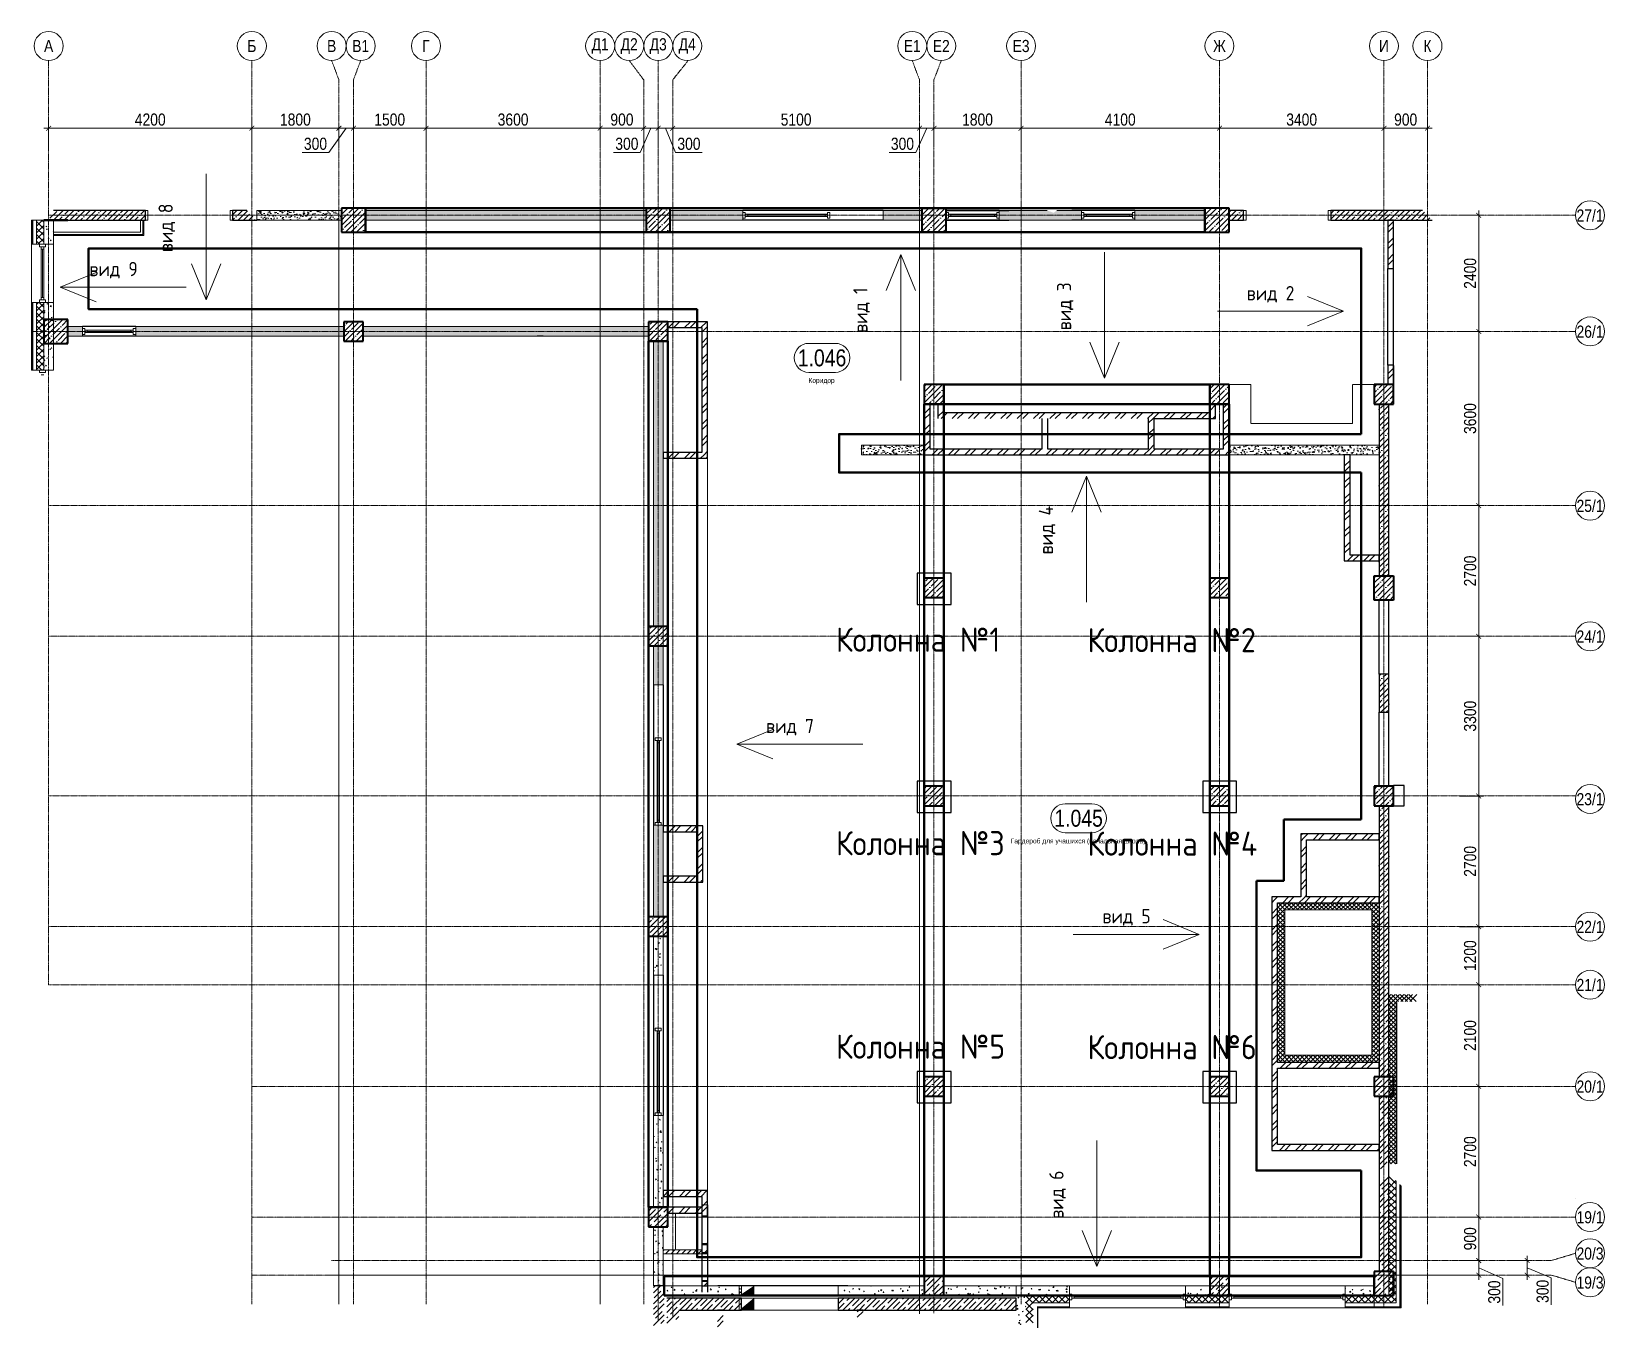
# Model space of a CAD drawing. Header units: millimetres. Extents: x -24360 to 609566, y -391049 to 148426.
# Drawn here: x 200495 to 233010, y -261525 to -234742 of the extents above; entities that cross this region are included whole.
import ezdxf
from ezdxf.enums import TextEntityAlignment as Align

# ---------------------------------------------------------------- set-up
doc = ezdxf.new("R2010")
doc.units = ezdxf.units.MM
for name, pattern in [('CENTER2', [28.575, 19.05, -3.175, 3.175, -3.175]), ('DASHED', [19.05, 12.7, -6.35]), ('HIDDEN2', [4.7625, 3.175, -1.5875])]:
    doc.linetypes.add(name, pattern=pattern)
doc.layers.get('Defpoints').update_dxf_attribs({"color": 140})
for name, color, linetype, lineweight in [('A-Wall-Open', 8, 'Continuous', 0), ('A-Wall_Материал_Газоблок_Контур', 250, 'Continuous', 0), ('АИ_Текст', 7, 'Continuous', 13), ('АР_Area', 5, 'Continuous', 5), ('АР_Двери_внутренние', 5, 'Continuous', 9), ('АР_Колонны', 70, 'Continuous', 30), ('АР_Мебель', 8, 'Continuous', 5), ('АР_Окна', 4, 'Continuous', 5), ('АР_Оси_РД_размер', 8, 'Continuous', 0), ('АР_Стены ГКЛ', 1, 'Continuous', 15), ('АР_Стены ЖБ', 7, 'Continuous', 30), ('АР_Стены кирпич', 32, 'Continuous', 25), ('АР_Стены ПЕНОблок', 52, 'Continuous', 20), ('АР_Тонкая', 254, 'Continuous', 5), ('АР_Утеплитель', 31, 'Continuous', 0), ('АР_Штриховка', 8, 'Continuous', 0), ('Двери кабины', 252, 'Continuous', 0), ('ОВ_Отопление', 30, 'Continuous', 5), ('Основные линии', 7, 'Continuous', 30), ('осново', 7, 'Continuous', 30), ('Размеры', 7, 'Continuous', 15), ('СС_Отверстия', 72, 'Continuous', 9)]:
    doc.layers.add(name, color=color, linetype=linetype, lineweight=lineweight)
for name, color, linetype, lineweight, true_color in [('АР_Оси_РД_100', 7, 'Continuous', 0, 0x525252), ('МАГНИТЫ', 7, 'Continuous', 0, 0xd100d1), ('РД_Витраж_вн', 7, 'Continuous', 25, 0x148aff), ('РД_проем_инж перемыч_фахверк', 7, 'Continuous', 18, 0xff1f1f)]:
    doc.layers.add(name, color=color, linetype=linetype, lineweight=lineweight, true_color=true_color)
for name, color, linetype, lineweight, plot in [('КР_Балки-0.5', 60, 'Continuous', 50, False), ('РД_Проем', 230, 'Continuous', 0, False), ('РД_проем_инж перемыч_подсчет', 50, 'Continuous', 30, False)]:
    doc.layers.add(name, color=color, linetype=linetype, lineweight=lineweight, plot=plot)
doc.styles.add('style1', font='ARIALN.TTF')
doc.styles.add('ккк', font='isocpeur.ttf', dxfattribs={"width": 0.85, "oblique": 15})
doc.styles.add('СПДС', font='isocpeur.ttf', dxfattribs={"width": 0.9})
doc.dimstyles.new('Dim100_ареал', dxfattribs={"dimscale": 100, "dimtxt": 2.5, "dimasz": 1, "dimexe": 1, "dimexo": 1, "dimgap": 0.5, "dimtad": 1, "dimzin": 12, "dimdsep": 46, "dimtxsty": 'style1', "dimblk": 'ARCHTICK', "dimcen": 1, "dimdle": 1, "dimclrd": 256, "dimclre": 256, "dimaunit": 1, "dimadec": 0, "dimazin": 3, "dimtfac": 1, "dimtmove": 1, "dimatfit": 3, "dimldrblk": 'OPEN30', "dimfxl": 4, "dimfxlon": 1, "dimtolj": 1, "dimtzin": 0, "dimlwd": 9, "dimlwe": 9, "dimarcsym": 0})
pattern_1 = [(45, (200850, -329440.58), (-112.2532, 112.2532), []), (45, (200962.25, -329440.58), (-112.2532, 112.2532), [198.4375, -39.6875, 0, -39.6875])]
pattern_2 = [(45, (200850, -329440.58), (-112.2532, 112.2532), []), (45, (200962.25, -329440.58), (-112.2532, 112.2532), [198.4375, -39.6875, 0, -39.6875])]
pattern_3 = [(45, (200850, -329440.58), (-168.3798, 168.3798), []), (45, (200962.25, -329440.58), (-168.3798, 168.3798), [])]
pattern_4 = [(45, (200850, -329440.58), (-168.3798, 168.3798), []), (45, (200962.25, -329440.58), (-168.3798, 168.3798), [])]
pattern_5 = [(45, (200850, -329440.58), (-168.3798, 168.3798), []), (45, (200962.25, -329440.58), (-168.3798, 168.3798), [])]

msp = doc.modelspace()

# ---------------------------------------------------------------- texts
at = {"layer": 'Основные линии', "char_height": 295.2401, "attachment_point": 1, "rotation": 90, "style": 'СПДС'}
for s, insert in [('вид 8', (203121.158, -239302.811)), ('вид 3', (221690.523, -240919.012)), ('вид 1', (217481.263, -240971.762)), ('вид 4', (221316.214, -245548.796)), ('вид 6', (221533.268, -259278.56))]:
    msp.add_mtext_dynamic_manual_height_columns(s, width=1990.98948, gutter_width=991.045, heights=[0], dxfattribs=dict(at, insert=insert))
at = {"layer": 'Основные линии', "char_height": 295.2401, "attachment_point": 1, "style": 'СПДС'}
for s, insert in [('вид 9', (201691.685, -239503.931)), ('вид 2', (225612.737, -240001.996)), ('вид 7', (215677.666, -248946.407)), ('вид 5', (222630.285, -252876.792))]:
    msp.add_mtext_dynamic_manual_height_columns(s, width=1990.98948, gutter_width=991.045, heights=[0], dxfattribs=dict(at, insert=insert))
at = {"layer": 'осново', "char_height": 500, "attachment_point": 1, "style": 'СПДС'}
for s, width, insert in [('Колонна №1', 3371.81454, (217123.928, -247060.194)), ('Колонна №2', 3371.81454, (222323.928, -247070.194)), ('Колонна №3', 3371.81454, (217123.928, -251265.097)), ('Колонна №4', 3653.92446, (222323.928, -251275.097)), ('Колонна №5', 3371.81454, (217123.928, -255470)), ('Колонна №6', 3371.81454, (222323.928, -255480))]:
    msp.add_mtext_dynamic_manual_height_columns(s, width=width, gutter_width=1678.372, heights=[0], dxfattribs=dict(at, insert=insert))
at = {"layer": 'РД_проем_инж перемыч_фахверк', "color": 18, "lineweight": 50, "true_color": 0x000000, "style": 'style1'}
msp.add_text('734.99', height=1.75, rotation=90, dxfattribs=at).set_placement((213805.466, -259531.147))

# ---------------------------------------------------------------- blocks, each defined once
blk = doc.blocks.new('MOK-МаркаПом_овал_ареал')
for p, q in [((-2.75, 3), (2.75, 3)), ((-2.75, -3), (2.75, -3))]:
    blk.add_line(p, q)
for centre, radius, start, end in [((-2.75, 0), 3, 90, 270), ((-3.75, 0), 3.5, 0, 0.001), ((2.75, 0), 3, 270, 90)]:
    blk.add_arc(centre, radius, start, end)
at = {"color": 0, "style": 'style1'}
blk.add_attdef('АР-ПОМЕЩЕНИЕ:НОМЕР', text='', height=3.5, dxfattribs=at).set_placement((0, 0), align=Align.MIDDLE)
blk = doc.blocks.new('A-iden')
at = {"linetype": 'Continuous', "lineweight": 5}
blk.add_circle((0, -4), 3, dxfattribs=at)
at = {"color": 0, "linetype": 'Continuous', "lineweight": 20, "style": 'ккк', "width": 0.85}
blk.add_attdef('ID', text='', height=4, dxfattribs=at).set_placement((0.31, -3.85), align=Align.MIDDLE_CENTER)
blk = doc.blocks.new('_ArchTick')
at = {"color": 0, "linetype": 'ByBlock', "const_width": 0.15}
blk.add_lwpolyline([(-0.5, -0.5), (0.5, 0.5)], dxfattribs=at)
blk = doc.blocks.new('*D312')
at = {"layer": 'Defpoints', "color": 0, "lineweight": 15, "transparency": 16777216}
for p in [(229410, -260141), (229410, -260441), (231410, -260141)]:
    blk.add_point(p, dxfattribs=at)
at = {"layer": 'АР_Оси_РД_размер', "lineweight": 9, "transparency": 16777216}
for p, q in [((231410, -260541), (231410, -260041)), ((231010, -260141), (231510, -260141)), ((231010, -260441), (231510, -260441)), ((231410, -260291), (231910, -260501)), ((231910, -260501), (231910, -261054))]:
    blk.add_line(p, q, dxfattribs=at)
at = {"layer": 'АР_Оси_РД_размер', "lineweight": 9, "transparency": 16777216, "xscale": 100, "yscale": 100, "zscale": 100}
for p, rotation in [((231410, -260141), 90), ((231410, -260441), 270)]:
    blk.add_blockref('_ArchTick', p, dxfattribs=dict(at, rotation=rotation))
at = {"layer": 'АР_Оси_РД_размер', "color": 0, "transparency": 16777216, "insert": (231732, -260777), "char_height": 250, "attachment_point": 5, "rotation": 90, "style": 'style1'}
blk.add_mtext('\\A1;300', dxfattribs=at)
blk = doc.blocks.new('_Open30')
at = {"color": 0, "linetype": 'ByBlock', "lineweight": -2}
for p, q in [((-1, 0.27), (0, 0)), ((0, 0), (-1, -0.27)), ((0, 0), (-1, 0))]:
    blk.add_line(p, q, dxfattribs=at)
blk = doc.blocks.new('*D313')
at = {"layer": 'Defpoints', "color": 0, "lineweight": 15, "transparency": 16777216}
for p in [(229410, -260141), (229410, -260441), (230410, -260141)]:
    blk.add_point(p, dxfattribs=at)
at = {"layer": 'АР_Оси_РД_размер', "lineweight": 9, "transparency": 16777216}
for p, q in [((230410, -260541), (230410, -260041)), ((230010, -260141), (230510, -260141)), ((230010, -260441), (230510, -260441)), ((230410, -260291), (230910, -260514)), ((230910, -260514), (230910, -261067))]:
    blk.add_line(p, q, dxfattribs=at)
at = {"layer": 'АР_Оси_РД_размер', "lineweight": 9, "transparency": 16777216, "xscale": 100, "yscale": 100, "zscale": 100}
for p, rotation in [((230410, -260141), 90), ((230410, -260441), 270)]:
    blk.add_blockref('_ArchTick', p, dxfattribs=dict(at, rotation=rotation))
at = {"layer": 'АР_Оси_РД_размер', "color": 0, "transparency": 16777216, "insert": (230732, -260791), "char_height": 250, "attachment_point": 5, "rotation": 90, "style": 'style1'}
blk.add_mtext('\\A1;300', dxfattribs=at)
blk = doc.blocks.new('*D314')
at = {"layer": 'Defpoints', "color": 0, "lineweight": 15, "transparency": 16777216}
for p in [(229410, -259241), (230410, -259241), (229410, -260141)]:
    blk.add_point(p, dxfattribs=at)
at = {"layer": 'АР_Оси_РД_размер', "lineweight": 9, "transparency": 16777216}
for p, q in [((230410, -260241), (230410, -259141)), ((230010, -259241), (230510, -259241)), ((230010, -260141), (230510, -260141))]:
    blk.add_line(p, q, dxfattribs=at)
at = {"layer": 'АР_Оси_РД_размер', "lineweight": 9, "transparency": 16777216, "xscale": 100, "yscale": 100, "zscale": 100}
for p, rotation in [((230410, -259241), 90), ((230410, -260141), 270)]:
    blk.add_blockref('_ArchTick', p, dxfattribs=dict(at, rotation=rotation))
at = {"layer": 'АР_Оси_РД_размер', "color": 0, "transparency": 16777216, "insert": (230232, -259691), "char_height": 250, "attachment_point": 5, "rotation": 90, "style": 'style1'}
blk.add_mtext('\\A1;900', dxfattribs=at)
blk = doc.blocks.new('*D315')
at = {"layer": 'Defpoints', "color": 0, "lineweight": 15, "transparency": 16777216}
for p in [(229410, -256541), (230410, -256541), (229410, -259241)]:
    blk.add_point(p, dxfattribs=at)
at = {"layer": 'АР_Оси_РД_размер', "lineweight": 9, "transparency": 16777216}
for p, q in [((230010, -256541), (230510, -256541)), ((230410, -259341), (230410, -256441)), ((230010, -259241), (230510, -259241))]:
    blk.add_line(p, q, dxfattribs=at)
at = {"layer": 'АР_Оси_РД_размер', "lineweight": 9, "transparency": 16777216, "xscale": 100, "yscale": 100, "zscale": 100}
for p, rotation in [((230410, -256541), 90), ((230410, -259241), 270)]:
    blk.add_blockref('_ArchTick', p, dxfattribs=dict(at, rotation=rotation))
at = {"layer": 'АР_Оси_РД_размер', "color": 0, "transparency": 16777216, "insert": (230232, -257891), "char_height": 250, "attachment_point": 5, "rotation": 90, "style": 'style1'}
blk.add_mtext('\\A1;2700', dxfattribs=at)
blk = doc.blocks.new('*D316')
at = {"layer": 'Defpoints', "color": 0, "lineweight": 15, "transparency": 16777216}
for p in [(229410, -254441), (230410, -254441), (229410, -256541)]:
    blk.add_point(p, dxfattribs=at)
at = {"layer": 'АР_Оси_РД_размер', "lineweight": 9, "transparency": 16777216}
for p, q in [((230010, -254441), (230510, -254441)), ((230410, -256641), (230410, -254341)), ((230010, -256541), (230510, -256541))]:
    blk.add_line(p, q, dxfattribs=at)
at = {"layer": 'АР_Оси_РД_размер', "lineweight": 9, "transparency": 16777216, "xscale": 100, "yscale": 100, "zscale": 100}
for p, rotation in [((230410, -254441), 90), ((230410, -256541), 270)]:
    blk.add_blockref('_ArchTick', p, dxfattribs=dict(at, rotation=rotation))
at = {"layer": 'АР_Оси_РД_размер', "color": 0, "transparency": 16777216, "insert": (230232, -255491), "char_height": 250, "attachment_point": 5, "rotation": 90, "style": 'style1'}
blk.add_mtext('\\A1;2100', dxfattribs=at)
blk = doc.blocks.new('*D317')
at = {"layer": 'Defpoints', "color": 0, "lineweight": 15, "transparency": 16777216}
for p in [(229410, -253241), (230410, -253241), (229410, -254441)]:
    blk.add_point(p, dxfattribs=at)
at = {"layer": 'АР_Оси_РД_размер', "lineweight": 9, "transparency": 16777216}
for p, q in [((230010, -253241), (230510, -253241)), ((230410, -254541), (230410, -253141)), ((230010, -254441), (230510, -254441))]:
    blk.add_line(p, q, dxfattribs=at)
at = {"layer": 'АР_Оси_РД_размер', "lineweight": 9, "transparency": 16777216, "xscale": 100, "yscale": 100, "zscale": 100}
for p, rotation in [((230410, -253241), 90), ((230410, -254441), 270)]:
    blk.add_blockref('_ArchTick', p, dxfattribs=dict(at, rotation=rotation))
at = {"layer": 'АР_Оси_РД_размер', "color": 0, "transparency": 16777216, "insert": (230232, -253841), "char_height": 250, "attachment_point": 5, "rotation": 90, "style": 'style1'}
blk.add_mtext('\\A1;1200', dxfattribs=at)
blk = doc.blocks.new('*D318')
at = {"layer": 'Defpoints', "color": 0, "lineweight": 15, "transparency": 16777216}
for p in [(229410, -250541), (230410, -250541), (229410, -253241)]:
    blk.add_point(p, dxfattribs=at)
at = {"layer": 'АР_Оси_РД_размер', "lineweight": 9, "transparency": 16777216}
for p, q in [((230010, -250541), (230510, -250541)), ((230410, -253341), (230410, -250441)), ((230010, -253241), (230510, -253241))]:
    blk.add_line(p, q, dxfattribs=at)
at = {"layer": 'АР_Оси_РД_размер', "lineweight": 9, "transparency": 16777216, "xscale": 100, "yscale": 100, "zscale": 100}
for p, rotation in [((230410, -250541), 90), ((230410, -253241), 270)]:
    blk.add_blockref('_ArchTick', p, dxfattribs=dict(at, rotation=rotation))
at = {"layer": 'АР_Оси_РД_размер', "color": 0, "transparency": 16777216, "insert": (230232, -251891), "char_height": 250, "attachment_point": 5, "rotation": 90, "style": 'style1'}
blk.add_mtext('\\A1;2700', dxfattribs=at)
blk = doc.blocks.new('*D319')
at = {"layer": 'Defpoints', "color": 0, "lineweight": 15, "transparency": 16777216}
for p in [(229410, -247241), (230410, -247241), (229410, -250541)]:
    blk.add_point(p, dxfattribs=at)
at = {"layer": 'АР_Оси_РД_размер', "lineweight": 9, "transparency": 16777216}
for p, q in [((230010, -247241), (230510, -247241)), ((230410, -250641), (230410, -247141)), ((230010, -250541), (230510, -250541))]:
    blk.add_line(p, q, dxfattribs=at)
at = {"layer": 'АР_Оси_РД_размер', "lineweight": 9, "transparency": 16777216, "xscale": 100, "yscale": 100, "zscale": 100}
for p, rotation in [((230410, -247241), 90), ((230410, -250541), 270)]:
    blk.add_blockref('_ArchTick', p, dxfattribs=dict(at, rotation=rotation))
at = {"layer": 'АР_Оси_РД_размер', "color": 0, "transparency": 16777216, "insert": (230232, -248891), "char_height": 250, "attachment_point": 5, "rotation": 90, "style": 'style1'}
blk.add_mtext('\\A1;3300', dxfattribs=at)
blk = doc.blocks.new('*D320')
at = {"layer": 'Defpoints', "color": 0, "lineweight": 15, "transparency": 16777216}
for p in [(229410, -244541), (230410, -244541), (229410, -247241)]:
    blk.add_point(p, dxfattribs=at)
at = {"layer": 'АР_Оси_РД_размер', "lineweight": 9, "transparency": 16777216}
for p, q in [((230410, -247341), (230410, -244441)), ((230010, -244541), (230510, -244541)), ((230010, -247241), (230510, -247241))]:
    blk.add_line(p, q, dxfattribs=at)
at = {"layer": 'АР_Оси_РД_размер', "lineweight": 9, "transparency": 16777216, "xscale": 100, "yscale": 100, "zscale": 100}
for p, rotation in [((230410, -244541), 90), ((230410, -247241), 270)]:
    blk.add_blockref('_ArchTick', p, dxfattribs=dict(at, rotation=rotation))
at = {"layer": 'АР_Оси_РД_размер', "color": 0, "transparency": 16777216, "insert": (230232, -245891), "char_height": 250, "attachment_point": 5, "rotation": 90, "style": 'style1'}
blk.add_mtext('\\A1;2700', dxfattribs=at)
blk = doc.blocks.new('*D321')
at = {"layer": 'Defpoints', "color": 0, "lineweight": 15, "transparency": 16777216}
for p in [(229410, -240941), (230410, -240941), (229410, -244541)]:
    blk.add_point(p, dxfattribs=at)
at = {"layer": 'АР_Оси_РД_размер', "lineweight": 9, "transparency": 16777216}
for p, q in [((230410, -244641), (230410, -240841)), ((230010, -240941), (230510, -240941)), ((230010, -244541), (230510, -244541))]:
    blk.add_line(p, q, dxfattribs=at)
at = {"layer": 'АР_Оси_РД_размер', "lineweight": 9, "transparency": 16777216, "xscale": 100, "yscale": 100, "zscale": 100}
for p, rotation in [((230410, -240941), 90), ((230410, -244541), 270)]:
    blk.add_blockref('_ArchTick', p, dxfattribs=dict(at, rotation=rotation))
at = {"layer": 'АР_Оси_РД_размер', "color": 0, "transparency": 16777216, "insert": (230232, -242741), "char_height": 250, "attachment_point": 5, "rotation": 90, "style": 'style1'}
blk.add_mtext('\\A1;3600', dxfattribs=at)
blk = doc.blocks.new('*D322')
at = {"layer": 'Defpoints', "color": 0, "lineweight": 15, "transparency": 16777216}
for p in [(229410, -238541), (230410, -238541), (229410, -240941)]:
    blk.add_point(p, dxfattribs=at)
at = {"layer": 'АР_Оси_РД_размер', "lineweight": 9, "transparency": 16777216}
for p, q in [((230010, -238541), (230510, -238541)), ((230410, -241041), (230410, -238441)), ((230010, -240941), (230510, -240941))]:
    blk.add_line(p, q, dxfattribs=at)
at = {"layer": 'АР_Оси_РД_размер', "lineweight": 9, "transparency": 16777216, "xscale": 100, "yscale": 100, "zscale": 100}
for p, rotation in [((230410, -238541), 90), ((230410, -240941), 270)]:
    blk.add_blockref('_ArchTick', p, dxfattribs=dict(at, rotation=rotation))
at = {"layer": 'АР_Оси_РД_размер', "color": 0, "transparency": 16777216, "insert": (230232, -239741), "char_height": 250, "attachment_point": 5, "rotation": 90, "style": 'style1'}
blk.add_mtext('\\A1;2400', dxfattribs=at)
blk = doc.blocks.new('*D323')
at = {"layer": 'Defpoints', "color": 0, "lineweight": 15, "transparency": 16777216}
for p in [(205050, -236742), (200850, -238242), (205050, -238242)]:
    blk.add_point(p, dxfattribs=at)
at = {"layer": 'АР_Оси_РД_размер', "lineweight": 9, "transparency": 16777216}
for p, q in [((200850, -237142), (200850, -236642)), ((205050, -237142), (205050, -236642)), ((200750, -236742), (205150, -236742))]:
    blk.add_line(p, q, dxfattribs=at)
at = {"layer": 'АР_Оси_РД_размер', "lineweight": 9, "transparency": 16777216, "xscale": 100, "yscale": 100, "zscale": 100, "rotation": 180}
blk.add_blockref('_ArchTick', (200850, -236742), dxfattribs=at)
at = {"layer": 'АР_Оси_РД_размер', "lineweight": 9, "transparency": 16777216, "xscale": 100, "yscale": 100, "zscale": 100}
blk.add_blockref('_ArchTick', (205050, -236742), dxfattribs=at)
at = {"layer": 'АР_Оси_РД_размер', "color": 0, "transparency": 16777216, "insert": (202950, -236564), "char_height": 250, "attachment_point": 5, "style": 'style1'}
blk.add_mtext('\\A1;4200', dxfattribs=at)
blk = doc.blocks.new('*D324')
at = {"layer": 'Defpoints', "color": 0, "lineweight": 15, "transparency": 16777216}
for p in [(206850, -236742), (205050, -238242), (206850, -238242)]:
    blk.add_point(p, dxfattribs=at)
at = {"layer": 'АР_Оси_РД_размер', "lineweight": 9, "transparency": 16777216}
for p, q in [((205050, -237142), (205050, -236642)), ((206850, -237142), (206850, -236642)), ((204950, -236742), (206950, -236742))]:
    blk.add_line(p, q, dxfattribs=at)
at = {"layer": 'АР_Оси_РД_размер', "lineweight": 9, "transparency": 16777216, "xscale": 100, "yscale": 100, "zscale": 100, "rotation": 180}
blk.add_blockref('_ArchTick', (205050, -236742), dxfattribs=at)
at = {"layer": 'АР_Оси_РД_размер', "lineweight": 9, "transparency": 16777216, "xscale": 100, "yscale": 100, "zscale": 100}
blk.add_blockref('_ArchTick', (206850, -236742), dxfattribs=at)
at = {"layer": 'АР_Оси_РД_размер', "color": 0, "transparency": 16777216, "insert": (205950, -236564), "char_height": 250, "attachment_point": 5, "style": 'style1'}
blk.add_mtext('\\A1;1800', dxfattribs=at)
blk = doc.blocks.new('*D325')
at = {"layer": 'Defpoints', "color": 0, "lineweight": 15, "transparency": 16777216}
for p in [(207150, -236742), (206850, -238242), (207150, -238242)]:
    blk.add_point(p, dxfattribs=at)
at = {"layer": 'АР_Оси_РД_размер', "lineweight": 9, "transparency": 16777216}
for p, q in [((206850, -237142), (206850, -236642)), ((207150, -237142), (207150, -236642)), ((207000, -236742), (206642, -237242)), ((206750, -236742), (207250, -236742)), ((206642, -237242), (206090, -237242))]:
    blk.add_line(p, q, dxfattribs=at)
at = {"layer": 'АР_Оси_РД_размер', "lineweight": 9, "transparency": 16777216, "xscale": 100, "yscale": 100, "zscale": 100, "rotation": 180}
blk.add_blockref('_ArchTick', (206850, -236742), dxfattribs=at)
at = {"layer": 'АР_Оси_РД_размер', "lineweight": 9, "transparency": 16777216, "xscale": 100, "yscale": 100, "zscale": 100}
blk.add_blockref('_ArchTick', (207150, -236742), dxfattribs=at)
at = {"layer": 'АР_Оси_РД_размер', "color": 0, "transparency": 16777216, "insert": (206366, -237064), "char_height": 250, "attachment_point": 5, "style": 'style1'}
blk.add_mtext('\\A1;300', dxfattribs=at)
blk = doc.blocks.new('*D326')
at = {"layer": 'Defpoints', "color": 0, "lineweight": 15, "transparency": 16777216}
for p in [(208650, -236742), (207150, -238242), (208650, -238242)]:
    blk.add_point(p, dxfattribs=at)
at = {"layer": 'АР_Оси_РД_размер', "lineweight": 9, "transparency": 16777216}
for p, q in [((207150, -237142), (207150, -236642)), ((208650, -237142), (208650, -236642)), ((207050, -236742), (208750, -236742))]:
    blk.add_line(p, q, dxfattribs=at)
at = {"layer": 'АР_Оси_РД_размер', "lineweight": 9, "transparency": 16777216, "xscale": 100, "yscale": 100, "zscale": 100, "rotation": 180}
blk.add_blockref('_ArchTick', (207150, -236742), dxfattribs=at)
at = {"layer": 'АР_Оси_РД_размер', "lineweight": 9, "transparency": 16777216, "xscale": 100, "yscale": 100, "zscale": 100}
blk.add_blockref('_ArchTick', (208650, -236742), dxfattribs=at)
at = {"layer": 'АР_Оси_РД_размер', "color": 0, "transparency": 16777216, "insert": (207900, -236564), "char_height": 250, "attachment_point": 5, "style": 'style1'}
blk.add_mtext('\\A1;1500', dxfattribs=at)
blk = doc.blocks.new('*D327')
at = {"layer": 'Defpoints', "color": 0, "lineweight": 15, "transparency": 16777216}
for p in [(212250, -236742), (208650, -238242), (212250, -238242)]:
    blk.add_point(p, dxfattribs=at)
at = {"layer": 'АР_Оси_РД_размер', "lineweight": 9, "transparency": 16777216}
for p, q in [((208650, -237142), (208650, -236642)), ((212250, -237142), (212250, -236642)), ((208550, -236742), (212350, -236742))]:
    blk.add_line(p, q, dxfattribs=at)
at = {"layer": 'АР_Оси_РД_размер', "lineweight": 9, "transparency": 16777216, "xscale": 100, "yscale": 100, "zscale": 100, "rotation": 180}
blk.add_blockref('_ArchTick', (208650, -236742), dxfattribs=at)
at = {"layer": 'АР_Оси_РД_размер', "lineweight": 9, "transparency": 16777216, "xscale": 100, "yscale": 100, "zscale": 100}
blk.add_blockref('_ArchTick', (212250, -236742), dxfattribs=at)
at = {"layer": 'АР_Оси_РД_размер', "color": 0, "transparency": 16777216, "insert": (210450, -236564), "char_height": 250, "attachment_point": 5, "style": 'style1'}
blk.add_mtext('\\A1;3600', dxfattribs=at)
blk = doc.blocks.new('*D328')
at = {"layer": 'Defpoints', "color": 0, "lineweight": 15, "transparency": 16777216}
for p in [(213150, -236742), (212250, -238242), (213150, -238242)]:
    blk.add_point(p, dxfattribs=at)
at = {"layer": 'АР_Оси_РД_размер', "lineweight": 9, "transparency": 16777216}
for p, q in [((212250, -237142), (212250, -236642)), ((213150, -237142), (213150, -236642)), ((212150, -236742), (213250, -236742))]:
    blk.add_line(p, q, dxfattribs=at)
at = {"layer": 'АР_Оси_РД_размер', "lineweight": 9, "transparency": 16777216, "xscale": 100, "yscale": 100, "zscale": 100, "rotation": 180}
blk.add_blockref('_ArchTick', (212250, -236742), dxfattribs=at)
at = {"layer": 'АР_Оси_РД_размер', "lineweight": 9, "transparency": 16777216, "xscale": 100, "yscale": 100, "zscale": 100}
blk.add_blockref('_ArchTick', (213150, -236742), dxfattribs=at)
at = {"layer": 'АР_Оси_РД_размер', "color": 0, "transparency": 16777216, "insert": (212700, -236564), "char_height": 250, "attachment_point": 5, "style": 'style1'}
blk.add_mtext('\\A1;900', dxfattribs=at)
blk = doc.blocks.new('*D329')
at = {"layer": 'Defpoints', "color": 0, "lineweight": 15, "transparency": 16777216}
for p in [(213450, -236742), (213150, -238242), (213450, -238242)]:
    blk.add_point(p, dxfattribs=at)
at = {"layer": 'АР_Оси_РД_размер', "lineweight": 9, "transparency": 16777216}
for p, q in [((213150, -237142), (213150, -236642)), ((213450, -237142), (213450, -236642)), ((213050, -236742), (213550, -236742)), ((213300, -236742), (213079, -237242)), ((213079, -237242), (212526, -237242))]:
    blk.add_line(p, q, dxfattribs=at)
at = {"layer": 'АР_Оси_РД_размер', "lineweight": 9, "transparency": 16777216, "xscale": 100, "yscale": 100, "zscale": 100, "rotation": 180}
blk.add_blockref('_ArchTick', (213150, -236742), dxfattribs=at)
at = {"layer": 'АР_Оси_РД_размер', "lineweight": 9, "transparency": 16777216, "xscale": 100, "yscale": 100, "zscale": 100}
blk.add_blockref('_ArchTick', (213450, -236742), dxfattribs=at)
at = {"layer": 'АР_Оси_РД_размер', "color": 0, "transparency": 16777216, "insert": (212802, -237064), "char_height": 250, "attachment_point": 5, "style": 'style1'}
blk.add_mtext('\\A1;300', dxfattribs=at)
blk = doc.blocks.new('*D330')
at = {"layer": 'Defpoints', "color": 0, "lineweight": 15, "transparency": 16777216}
for p in [(213750, -236742), (213450, -238242), (213750, -238242)]:
    blk.add_point(p, dxfattribs=at)
at = {"layer": 'АР_Оси_РД_размер', "lineweight": 9, "transparency": 16777216}
for p, q in [((213450, -237142), (213450, -236642)), ((213750, -237142), (213750, -236642)), ((213350, -236742), (213850, -236742)), ((213600, -236742), (213809, -237242)), ((213809, -237242), (214361, -237242))]:
    blk.add_line(p, q, dxfattribs=at)
at = {"layer": 'АР_Оси_РД_размер', "lineweight": 9, "transparency": 16777216, "xscale": 100, "yscale": 100, "zscale": 100, "rotation": 180}
blk.add_blockref('_ArchTick', (213450, -236742), dxfattribs=at)
at = {"layer": 'АР_Оси_РД_размер', "lineweight": 9, "transparency": 16777216, "xscale": 100, "yscale": 100, "zscale": 100}
blk.add_blockref('_ArchTick', (213750, -236742), dxfattribs=at)
at = {"layer": 'АР_Оси_РД_размер', "color": 0, "transparency": 16777216, "insert": (214085, -237064), "char_height": 250, "attachment_point": 5, "style": 'style1'}
blk.add_mtext('\\A1;300', dxfattribs=at)
blk = doc.blocks.new('*D331')
at = {"layer": 'Defpoints', "color": 0, "lineweight": 15, "transparency": 16777216}
for p in [(218850, -236742), (213750, -238242), (218850, -238242)]:
    blk.add_point(p, dxfattribs=at)
at = {"layer": 'АР_Оси_РД_размер', "lineweight": 9, "transparency": 16777216}
for p, q in [((213750, -237142), (213750, -236642)), ((218850, -237142), (218850, -236642)), ((213650, -236742), (218950, -236742))]:
    blk.add_line(p, q, dxfattribs=at)
at = {"layer": 'АР_Оси_РД_размер', "lineweight": 9, "transparency": 16777216, "xscale": 100, "yscale": 100, "zscale": 100, "rotation": 180}
blk.add_blockref('_ArchTick', (213750, -236742), dxfattribs=at)
at = {"layer": 'АР_Оси_РД_размер', "lineweight": 9, "transparency": 16777216, "xscale": 100, "yscale": 100, "zscale": 100}
blk.add_blockref('_ArchTick', (218850, -236742), dxfattribs=at)
at = {"layer": 'АР_Оси_РД_размер', "color": 0, "transparency": 16777216, "insert": (216300, -236564), "char_height": 250, "attachment_point": 5, "style": 'style1'}
blk.add_mtext('\\A1;5100', dxfattribs=at)
blk = doc.blocks.new('*D332')
at = {"layer": 'Defpoints', "color": 0, "lineweight": 15, "transparency": 16777216}
for p in [(219150, -236742), (218850, -238242), (219150, -238242)]:
    blk.add_point(p, dxfattribs=at)
at = {"layer": 'АР_Оси_РД_размер', "lineweight": 9, "transparency": 16777216}
for p, q in [((218850, -237142), (218850, -236642)), ((219150, -237142), (219150, -236642)), ((218750, -236742), (219250, -236742)), ((219000, -236742), (218775, -237242)), ((218775, -237242), (218222, -237242))]:
    blk.add_line(p, q, dxfattribs=at)
at = {"layer": 'АР_Оси_РД_размер', "lineweight": 9, "transparency": 16777216, "xscale": 100, "yscale": 100, "zscale": 100, "rotation": 180}
blk.add_blockref('_ArchTick', (218850, -236742), dxfattribs=at)
at = {"layer": 'АР_Оси_РД_размер', "lineweight": 9, "transparency": 16777216, "xscale": 100, "yscale": 100, "zscale": 100}
blk.add_blockref('_ArchTick', (219150, -236742), dxfattribs=at)
at = {"layer": 'АР_Оси_РД_размер', "color": 0, "transparency": 16777216, "insert": (218498, -237064), "char_height": 250, "attachment_point": 5, "style": 'style1'}
blk.add_mtext('\\A1;300', dxfattribs=at)
blk = doc.blocks.new('*D333')
at = {"layer": 'Defpoints', "color": 0, "lineweight": 15, "transparency": 16777216}
for p in [(220950, -236742), (219150, -238242), (220950, -238242)]:
    blk.add_point(p, dxfattribs=at)
at = {"layer": 'АР_Оси_РД_размер', "lineweight": 9, "transparency": 16777216}
for p, q in [((219150, -237142), (219150, -236642)), ((220950, -237142), (220950, -236642)), ((219050, -236742), (221050, -236742))]:
    blk.add_line(p, q, dxfattribs=at)
at = {"layer": 'АР_Оси_РД_размер', "lineweight": 9, "transparency": 16777216, "xscale": 100, "yscale": 100, "zscale": 100, "rotation": 180}
blk.add_blockref('_ArchTick', (219150, -236742), dxfattribs=at)
at = {"layer": 'АР_Оси_РД_размер', "lineweight": 9, "transparency": 16777216, "xscale": 100, "yscale": 100, "zscale": 100}
blk.add_blockref('_ArchTick', (220950, -236742), dxfattribs=at)
at = {"layer": 'АР_Оси_РД_размер', "color": 0, "transparency": 16777216, "insert": (220050, -236564), "char_height": 250, "attachment_point": 5, "style": 'style1'}
blk.add_mtext('\\A1;1800', dxfattribs=at)
blk = doc.blocks.new('*D334')
at = {"layer": 'Defpoints', "color": 0, "lineweight": 15, "transparency": 16777216}
for p in [(225050, -236742), (220950, -238242), (225050, -238242)]:
    blk.add_point(p, dxfattribs=at)
at = {"layer": 'АР_Оси_РД_размер', "lineweight": 9, "transparency": 16777216}
for p, q in [((220950, -237142), (220950, -236642)), ((225050, -237142), (225050, -236642)), ((220850, -236742), (225150, -236742))]:
    blk.add_line(p, q, dxfattribs=at)
at = {"layer": 'АР_Оси_РД_размер', "lineweight": 9, "transparency": 16777216, "xscale": 100, "yscale": 100, "zscale": 100, "rotation": 180}
blk.add_blockref('_ArchTick', (220950, -236742), dxfattribs=at)
at = {"layer": 'АР_Оси_РД_размер', "lineweight": 9, "transparency": 16777216, "xscale": 100, "yscale": 100, "zscale": 100}
blk.add_blockref('_ArchTick', (225050, -236742), dxfattribs=at)
at = {"layer": 'АР_Оси_РД_размер', "color": 0, "transparency": 16777216, "insert": (223000, -236564), "char_height": 250, "attachment_point": 5, "style": 'style1'}
blk.add_mtext('\\A1;4100', dxfattribs=at)
blk = doc.blocks.new('*D335')
at = {"layer": 'Defpoints', "color": 0, "lineweight": 15, "transparency": 16777216}
for p in [(228450, -236742), (225050, -238242), (228450, -238242)]:
    blk.add_point(p, dxfattribs=at)
at = {"layer": 'АР_Оси_РД_размер', "lineweight": 9, "transparency": 16777216}
for p, q in [((225050, -237142), (225050, -236642)), ((228450, -237142), (228450, -236642)), ((224950, -236742), (228550, -236742))]:
    blk.add_line(p, q, dxfattribs=at)
at = {"layer": 'АР_Оси_РД_размер', "lineweight": 9, "transparency": 16777216, "xscale": 100, "yscale": 100, "zscale": 100, "rotation": 180}
blk.add_blockref('_ArchTick', (225050, -236742), dxfattribs=at)
at = {"layer": 'АР_Оси_РД_размер', "lineweight": 9, "transparency": 16777216, "xscale": 100, "yscale": 100, "zscale": 100}
blk.add_blockref('_ArchTick', (228450, -236742), dxfattribs=at)
at = {"layer": 'АР_Оси_РД_размер', "color": 0, "transparency": 16777216, "insert": (226750, -236564), "char_height": 250, "attachment_point": 5, "style": 'style1'}
blk.add_mtext('\\A1;3400', dxfattribs=at)
blk = doc.blocks.new('*D336')
at = {"layer": 'Defpoints', "color": 0, "lineweight": 15, "transparency": 16777216}
for p in [(229350, -236742), (228450, -238242), (229350, -238242)]:
    blk.add_point(p, dxfattribs=at)
at = {"layer": 'АР_Оси_РД_размер', "lineweight": 9, "transparency": 16777216}
for p, q in [((228450, -237142), (228450, -236642)), ((229350, -237142), (229350, -236642)), ((228350, -236742), (229450, -236742))]:
    blk.add_line(p, q, dxfattribs=at)
at = {"layer": 'АР_Оси_РД_размер', "lineweight": 9, "transparency": 16777216, "xscale": 100, "yscale": 100, "zscale": 100, "rotation": 180}
blk.add_blockref('_ArchTick', (228450, -236742), dxfattribs=at)
at = {"layer": 'АР_Оси_РД_размер', "lineweight": 9, "transparency": 16777216, "xscale": 100, "yscale": 100, "zscale": 100}
blk.add_blockref('_ArchTick', (229350, -236742), dxfattribs=at)
at = {"layer": 'АР_Оси_РД_размер', "color": 0, "transparency": 16777216, "insert": (228900, -236564), "char_height": 250, "attachment_point": 5, "style": 'style1'}
blk.add_mtext('\\A1;900', dxfattribs=at)

# ---------------------------------------------------------------- dimensions: what is measured, and where the dimension line sits
at = {"layer": 'АР_Оси_РД_размер'}
for base, p1, p2, picture, middle in [((205050, -236741.905), (200850, -238241.905), (205050, -238241.905), '*D323', (202950, -236564.262)), ((206850, -236741.905), (205050, -238241.905), (206850, -238241.905), '*D324', (205950, -236564.262)), ((208650, -236741.905), (207150, -238241.905), (208650, -238241.905), '*D326', (207900, -236564.262)), ((212250, -236741.905), (208650, -238241.905), (212250, -238241.905), '*D327', (210450, -236564.262)), ((213150, -236741.905), (212250, -238241.905), (213150, -238241.905), '*D328', (212700, -236564.262)), ((218850, -236741.905), (213750, -238241.905), (218850, -238241.905), '*D331', (216300, -236564.262)), ((220950, -236741.905), (219150, -238241.905), (220950, -238241.905), '*D333', (220050, -236564.262)), ((225050, -236741.905), (220950, -238241.905), (225050, -238241.905), '*D334', (223000, -236564.262)), ((228450, -236741.905), (225050, -238241.905), (228450, -238241.905), '*D335', (226750, -236564.262)), ((229350, -236741.905), (228450, -238241.905), (229350, -238241.905), '*D336', (228900, -236564.262))]:
    dim = msp.add_linear_dim(base=base, p1=p1, p2=p2, dimstyle='Dim100_ареал', dxfattribs=at)
    dim.commit()
    dim.dimension.update_dxf_attribs({"geometry": picture, "text_midpoint": middle})
for base, p1, p2, picture, middle in [((207150, -236741.905), (206850, -238241.905), (207150, -238241.905), '*D325', (206592.078, -237241.905)), ((213450, -236741.905), (213150, -238241.905), (213450, -238241.905), '*D329', (213028.569, -237241.905)), ((213750, -236741.905), (213450, -238241.905), (213750, -238241.905), '*D330', (213859.032, -237241.905)), ((219150, -236741.905), (218850, -238241.905), (219150, -238241.905), '*D332', (218724.514, -237241.905))]:
    dim = msp.add_linear_dim(base=base, p1=p1, p2=p2, dimstyle='Dim100_ареал', dxfattribs=at)
    dim.commit()
    dim.dimension.update_dxf_attribs({"geometry": picture, "text_midpoint": middle, "dimtype": 160})
for base, p1, p2, picture, middle in [((230410, -238540.584), (229410, -240940.584), (229410, -238540.584), '*D322', (230232.357, -239740.584)), ((230410, -240940.584), (229410, -244540.584), (229410, -240940.584), '*D321', (230232.357, -242740.584)), ((230410, -244540.584), (229410, -247240.584), (229410, -244540.584), '*D320', (230232.357, -245890.584)), ((230410, -247240.584), (229410, -250540.584), (229410, -247240.584), '*D319', (230232.357, -248890.584)), ((230410, -250540.584), (229410, -253240.584), (229410, -250540.584), '*D318', (230232.357, -251890.584)), ((230410, -253240.584), (229410, -254440.584), (229410, -253240.584), '*D317', (230232.357, -253840.584)), ((230410, -254440.584), (229410, -256540.584), (229410, -254440.584), '*D316', (230232.357, -255490.584)), ((230410, -256540.584), (229410, -259240.584), (229410, -256540.584), '*D315', (230232.357, -257890.584)), ((230410, -259240.584), (229410, -260140.584), (229410, -259240.584), '*D314', (230232.357, -259690.584))]:
    dim = msp.add_linear_dim(base=base, p1=p1, p2=p2, angle=90, dimstyle='Dim100_ареал', dxfattribs=at)
    dim.commit()
    dim.dimension.update_dxf_attribs({"geometry": picture, "text_midpoint": middle})
for base, picture, middle in [((231410, -260140.584), '*D312', (231910, -260551.309)), ((230410, -260140.584), '*D313', (230910, -260564.496))]:
    dim = msp.add_linear_dim(base=base, p1=(229410, -260440.584), p2=(229410, -260140.584), angle=90, dimstyle='Dim100_ареал', dxfattribs=at)
    dim.commit()
    dim.dimension.update_dxf_attribs({"geometry": picture, "text_midpoint": middle, "dimtype": 160})

# ---------------------------------------------------------------- hatches: boundary and pattern name
at = {"layer": 'АР_Стены ГКЛ', "linetype": 'Continuous', "lineweight": 0, "true_color": 0x000000}
h = msp.add_hatch(dxfattribs=at)
h.set_pattern_fill('ANSI31', color=18, scale=15, angle=-360, style=0)
h.set_pattern_definition([(45, (200850, -329440.584), (-33.67596, 33.67596), [])])
h.paths.add_polyline_path([(202820, -238640.584), (202800, -238640.584), (202800, -238940.584), (202820, -238960.584)], flags=0)
h = msp.add_hatch(dxfattribs=at)
h.set_pattern_fill('ANSI31', color=18, scale=15, style=0)
h.set_pattern_definition([(45, (200850, -329440.584), (-33.67596, 33.67596), [])])
h.paths.add_polyline_path([(202820, -238960.584), (202800, -238940.584), (200949.996, -238940.584), (200949.996, -238960.584)], flags=0)
at = {"layer": 'АР_Штриховка', "linetype": 'Continuous', "lineweight": 5, "true_color": 0x000000}
h = msp.add_hatch(dxfattribs=at)
h.set_pattern_fill('ANSI35', color=18, scale=25, style=0)
h.set_pattern_definition([(45, (200850, -329440.58), (-112.2532, 112.2532), []), (45, (200962.25, -329440.58), (-112.2532, 112.2532), [198.4375, -39.6875, 0, -39.6875])])
h.paths.add_polyline_path([(205150, -238640.584), (204950, -238440.584), (204650, -238440.584), (204650, -238640.584)], flags=0)
h.paths.add_polyline_path([(202850, -238640.584), (202850, -238440.584), (200950, -238440.584), (200750, -238640.584)], flags=0)
at = {"layer": 'АР_Штриховка', "linetype": 'Continuous', "lineweight": 0, "true_color": 0x000000}
h = msp.add_hatch(dxfattribs=at)
h.set_pattern_fill('AR-CONC', color=18, angle=45, style=0)
h.set_pattern_definition([(95, (200850, -329440.58), (140.09465, 117.55338), [19.05, -209.55]), (40, (200850, -329440.58), (-160.01845, 110.17673), [15.24, -167.6406]), (145.45144, (200861.67, -329430.79), (-19.9238, 227.7301), [16.19, -178.09024]), (91.1842, (200814.08, -329404.66), (221.41024, 161.9534), [28.575, -314.325]), (141.63556, (200832.53, -329391.17), (-7.0866, 342.8268), [24.285, -267.1356]), (36.18415, (200814.08, -329404.66), (-7.0866, 342.8268), [22.86, -251.4597]), (66, (200841.02, -329395.68), (179.51998, 34.89515), [19.05, -209.55]), (11, (200841.02, -329395.68), (-86.53993, 173.9412), [15.24, -167.64]), (116.45144, (200855.98, -329392.77), (92.98005, 208.83634), [16.19, -178.08994]), (82.5, (200850, -329440.584), (-57.60547, 61.973414), [0, -165.608, 0, -170.18, 0, -168.275]), (52.5, (200850, -329440.58), (-23.58973, 118.087), [0, -97.028, 0, -161.798, 0, -64.135]), (12.5, (200809.95, -329480.636), (99.927863, 91.826196), [0, -63.5, 0, -198.12, 0, -262.89]), (2.5, (200791.99, -329498.6), (86.7639, 122.7224), [0, -82.55, 0, -131.572, 0, -186.69])])
h.paths.add_polyline_path([(206900, -238640.584), (206900, -238440.584), (205150, -238440.584), (205150, -238640.584)], flags=0)
at = {"layer": 'АР_Штриховка', "linetype": 'Continuous', "lineweight": 5, "true_color": 0x000000}
h = msp.add_hatch(dxfattribs=at)
h.set_pattern_fill('ANSI35', color=18, scale=25, style=0)
h.set_pattern_definition(pattern_2)
h.paths.add_polyline_path([(206900, -238890.584), (207400, -238890.584), (207400, -238390.584), (206900, -238390.584)], flags=0)
at = {"layer": 'АР_Штриховка', "linetype": 'Continuous', "lineweight": 0, "true_color": 0x000000}
h = msp.add_hatch(dxfattribs=at)
h.set_pattern_fill('AR-CONC', color=18, angle=45, style=0)
h.set_pattern_definition([(95, (200850, -329440.58), (140.09465, 117.55338), [19.05, -209.55]), (40, (200850, -329440.58), (-160.01845, 110.17673), [15.24, -167.6406]), (145.45144, (200861.67, -329430.79), (-19.9238, 227.7301), [16.19, -178.09024]), (91.1842, (200814.08, -329404.66), (221.41024, 161.9534), [28.575, -314.325]), (141.63556, (200832.53, -329391.17), (-7.0866, 342.8268), [24.285, -267.1356]), (36.18415, (200814.08, -329404.66), (-7.0866, 342.8268), [22.86, -251.4597]), (66, (200841.02, -329395.68), (179.51998, 34.89515), [19.05, -209.55]), (11, (200841.02, -329395.68), (-86.53993, 173.9412), [15.24, -167.64]), (116.45144, (200855.98, -329392.77), (92.98005, 208.83634), [16.19, -178.08994]), (82.5, (200850, -329440.584), (-57.60547, 61.973414), [0, -165.608, 0, -170.18, 0, -168.275]), (52.5, (200850, -329440.58), (-23.58973, 118.087), [0, -97.028, 0, -161.798, 0, -64.135]), (12.5, (200809.95, -329480.636), (99.927863, 91.826196), [0, -63.5, 0, -198.12, 0, -262.89]), (2.5, (200791.99, -329498.6), (86.7639, 122.7224), [0, -82.55, 0, -131.572, 0, -186.69])])
h.paths.add_polyline_path([(213200, -238640.584), (213200, -238440.584), (207400, -238440.584), (207400, -238640.584)], flags=0)
at = {"layer": 'АР_Штриховка', "linetype": 'Continuous', "lineweight": 5, "true_color": 0x000000}
h = msp.add_hatch(dxfattribs=at)
h.set_pattern_fill('ANSI35', color=18, scale=25, style=0)
h.set_pattern_definition(pattern_2)
h.paths.add_polyline_path([(213200, -238890.584), (213700, -238890.584), (213700, -238390.584), (213200, -238390.584)], flags=0)
at = {"layer": 'АР_Штриховка', "linetype": 'Continuous', "lineweight": 0, "true_color": 0x000000}
h = msp.add_hatch(dxfattribs=at)
h.set_pattern_fill('AR-CONC', color=18, angle=45, style=0)
h.set_pattern_definition([(95, (200850, -329440.58), (140.09465, 117.55338), [19.05, -209.55]), (40, (200850, -329440.58), (-160.01845, 110.17673), [15.24, -167.6406]), (145.45144, (200861.67, -329430.79), (-19.9238, 227.7301), [16.19, -178.09024]), (91.1842, (200814.08, -329404.66), (221.41024, 161.9534), [28.575, -314.325]), (141.63556, (200832.53, -329391.17), (-7.0866, 342.8268), [24.285, -267.1356]), (36.18415, (200814.08, -329404.66), (-7.0866, 342.8268), [22.86, -251.4597]), (66, (200841.02, -329395.68), (179.51998, 34.89515), [19.05, -209.55]), (11, (200841.02, -329395.68), (-86.53993, 173.9412), [15.24, -167.64]), (116.45144, (200855.98, -329392.77), (92.98005, 208.83634), [16.19, -178.08994]), (82.5, (200850, -329440.584), (-57.60547, 61.973414), [0, -165.608, 0, -170.18, 0, -168.275]), (52.5, (200850, -329440.58), (-23.58973, 118.087), [0, -97.028, 0, -161.798, 0, -64.135]), (12.5, (200809.95, -329480.636), (99.927863, 91.826196), [0, -63.5, 0, -198.12, 0, -262.89]), (2.5, (200791.99, -329498.6), (86.7639, 122.7224), [0, -82.55, 0, -131.572, 0, -186.69])])
h.paths.add_polyline_path([(218900, -238640.584), (218900, -238440.584), (218100, -238440.584), (218100, -238640.584)], flags=0)
h.paths.add_polyline_path([(215200, -238640.584), (215200, -238440.584), (213700, -238440.584), (213700, -238640.584)], flags=0)
at = {"layer": 'АР_Штриховка', "linetype": 'Continuous', "lineweight": 5, "true_color": 0x000000}
h = msp.add_hatch(dxfattribs=at)
h.set_pattern_fill('ANSI35', color=18, scale=25, style=0)
h.set_pattern_definition(pattern_2)
h.paths.add_polyline_path([(218900, -238890.584), (219400, -238890.584), (219400, -238390.584), (218900, -238390.584)], flags=0)
at = {"layer": 'АР_Штриховка', "linetype": 'Continuous', "lineweight": 0, "true_color": 0x000000}
h = msp.add_hatch(dxfattribs=at)
h.set_pattern_fill('AR-CONC', color=18, angle=45, style=0)
h.set_pattern_definition([(95, (200850, -329440.58), (140.09465, 117.55338), [19.05, -209.55]), (40, (200850, -329440.58), (-160.01845, 110.17673), [15.24, -167.6406]), (145.45144, (200861.67, -329430.79), (-19.9238, 227.7301), [16.19, -178.09024]), (91.1842, (200814.08, -329404.66), (221.41024, 161.9534), [28.575, -314.325]), (141.63556, (200832.53, -329391.17), (-7.0866, 342.8268), [24.285, -267.1356]), (36.18415, (200814.08, -329404.66), (-7.0866, 342.8268), [22.86, -251.4597]), (66, (200841.02, -329395.68), (179.51998, 34.89515), [19.05, -209.55]), (11, (200841.02, -329395.68), (-86.53993, 173.9412), [15.24, -167.64]), (116.45144, (200855.98, -329392.77), (92.98005, 208.83634), [16.19, -178.08994]), (82.5, (200850, -329440.584), (-57.60547, 61.973414), [0, -165.608, 0, -170.18, 0, -168.275]), (52.5, (200850, -329440.58), (-23.58973, 118.087), [0, -97.028, 0, -161.798, 0, -64.135]), (12.5, (200809.95, -329480.636), (99.927863, 91.826196), [0, -63.5, 0, -198.12, 0, -262.89]), (2.5, (200791.99, -329498.6), (86.7639, 122.7224), [0, -82.55, 0, -131.572, 0, -186.69])])
h.paths.add_polyline_path([(224750, -238640.584), (224750, -238440.584), (223300, -238440.584), (223300, -238640.584)], flags=0)
h.paths.add_polyline_path([(222200, -238640.584), (222200, -238440.584), (221690, -238440.584), (221623.333, -238490.584), (221690, -238640.584)], flags=0)
h.paths.add_polyline_path([(221690, -238640.584), (221623.333, -238490.584), (221490, -238440.584), (220500, -238440.584), (220500, -238640.584)], flags=0)
at = {"layer": 'АР_Штриховка', "linetype": 'Continuous', "lineweight": 5, "true_color": 0x000000}
h = msp.add_hatch(dxfattribs=at)
h.set_pattern_fill('ANSI35', color=18, scale=25, style=0)
h.set_pattern_definition(pattern_2)
h.paths.add_polyline_path([(224750, -238890.584), (225250, -238890.584), (225250, -238390.584), (224750, -238390.584)], flags=0)
h = msp.add_hatch(dxfattribs=at)
h.set_pattern_fill('ANSI35', color=18, scale=25, angle=360, style=0)
h.set_pattern_definition(pattern_1)
h.paths.add_polyline_path([(229450, -238640.584), (229250, -238440.584), (227350, -238440.584), (227350, -238640.584)], flags=0)
h.paths.add_polyline_path([(225550, -238640.584), (225550, -238440.584), (225250, -238440.584), (225250, -238640.584)], flags=0)
at = {"layer": 'АР_Штриховка', "linetype": 'Continuous', "lineweight": 0, "true_color": 0x000000}
h = msp.add_hatch(dxfattribs=at)
h.set_pattern_fill('ANSI32', color=18, scale=25, angle=-360, style=0)
h.set_pattern_definition([(45, (200850, -329440.58), (-168.3798, 168.3798), []), (45, (200962.25, -329440.58), (-168.3798, 168.3798), [])])
h.paths.add_polyline_path([(228650, -238640.584), (228530, -238640.584), (228530, -239640.584), (228650, -239640.584)], flags=0)
h.paths.add_polyline_path([(228650, -241640.584), (228530, -241640.584), (228530, -242040.584), (228650, -242040.584)], flags=0)
at = {"layer": 'АР_Штриховка', "linetype": 'Continuous', "lineweight": 5, "true_color": 0x000000}
h = msp.add_hatch(dxfattribs=at)
h.set_pattern_fill('ANSI35', color=18, scale=25, style=0)
h.set_pattern_definition(pattern_2)
h.paths.add_polyline_path([(200750, -241190.584), (201250, -241190.584), (201250, -240690.584), (200750, -240690.584)], flags=0)
at = {"layer": 'АР_Штриховка', "linetype": 'Continuous', "lineweight": 0, "true_color": 0x000000}
h = msp.add_hatch(dxfattribs=at)
h.set_pattern_fill('AR-CONC', color=18, angle=-315, style=0)
h.set_pattern_definition([(95, (200850, -329440.58), (140.09465, 117.55338), [19.05, -209.55]), (40, (200850, -329440.58), (-160.01845, 110.17673), [15.24, -167.6406]), (145.45144, (200861.67, -329430.79), (-19.9238, 227.7301), [16.19, -178.09024]), (91.1842, (200814.08, -329404.66), (221.41024, 161.9534), [28.575, -314.325]), (141.63556, (200832.53, -329391.17), (-7.0866, 342.8268), [24.285, -267.1356]), (36.18415, (200814.08, -329404.66), (-7.0866, 342.8268), [22.86, -251.4597]), (66, (200841.02, -329395.68), (179.51998, 34.89515), [19.05, -209.55]), (11, (200841.02, -329395.68), (-86.53993, 173.9412), [15.24, -167.64]), (116.45145, (200855.98, -329392.77), (92.98005, 208.83634), [16.19, -178.08994]), (82.5, (200850, -329440.584), (-57.60547, 61.973414), [0, -165.608, 0, -170.18, 0, -168.275]), (52.5, (200850, -329440.58), (-23.58973, 118.087), [0, -97.028, 0, -161.798, 0, -64.135]), (12.5, (200809.95, -329480.636), (99.927863, 91.826196), [0, -63.5, 0, -198.12, 0, -262.89]), (2.5, (200791.99, -329498.6), (86.7639, 122.7224), [0, -82.55, 0, -131.572, 0, -186.69])])
h.paths.add_polyline_path([(201250, -240840.584), (201250, -241040.584), (201549.843, -241040.584), (201549.843, -240840.584)], flags=0)
h.paths.add_polyline_path([(202649.843, -240840.584), (202649.843, -241040.584), (206950, -241040.584), (206950, -240840.584)], flags=0)
at = {"layer": 'АР_Штриховка', "linetype": 'Continuous', "lineweight": 5, "true_color": 0x000000}
h = msp.add_hatch(dxfattribs=at)
h.set_pattern_fill('ANSI35', color=18, scale=25, style=0)
h.set_pattern_definition(pattern_2)
h.paths.add_polyline_path([(206950, -241140.584), (207350, -241140.584), (207350, -240740.584), (206950, -240740.584)], flags=0)
h = msp.add_hatch(dxfattribs=at)
h.set_pattern_fill('ANSI35', color=18, scale=25, style=0)
h.set_pattern_definition(pattern_2)
h.paths.add_polyline_path([(206950, -241140.584), (207350, -241140.584), (207350, -240740.584), (206950, -240740.584)], flags=0)
at = {"layer": 'АР_Штриховка', "linetype": 'Continuous', "lineweight": 0, "true_color": 0x000000}
h = msp.add_hatch(dxfattribs=at)
h.set_pattern_fill('AR-CONC', color=18, angle=-315, style=0)
h.set_pattern_definition([(95, (200850, -329440.58), (140.09465, 117.55338), [19.05, -209.55]), (40, (200850, -329440.58), (-160.01845, 110.17673), [15.24, -167.6406]), (145.45144, (200861.67, -329430.79), (-19.9238, 227.7301), [16.19, -178.09024]), (91.1842, (200814.08, -329404.66), (221.41024, 161.9534), [28.575, -314.325]), (141.63556, (200832.53, -329391.17), (-7.0866, 342.8268), [24.285, -267.1356]), (36.18415, (200814.08, -329404.66), (-7.0866, 342.8268), [22.86, -251.4597]), (66, (200841.02, -329395.68), (179.51998, 34.89515), [19.05, -209.55]), (11, (200841.02, -329395.68), (-86.53993, 173.9412), [15.24, -167.64]), (116.45145, (200855.98, -329392.77), (92.98005, 208.83634), [16.19, -178.08994]), (82.5, (200850, -329440.584), (-57.60547, 61.973414), [0, -165.608, 0, -170.18, 0, -168.275]), (52.5, (200850, -329440.58), (-23.58973, 118.087), [0, -97.028, 0, -161.798, 0, -64.135]), (12.5, (200809.95, -329480.636), (99.927863, 91.826196), [0, -63.5, 0, -198.12, 0, -262.89]), (2.5, (200791.99, -329498.6), (86.7639, 122.7224), [0, -82.55, 0, -131.572, 0, -186.69])])
h.paths.add_polyline_path([(207350, -240840.584), (207350, -241040.584), (210948.73, -241040.584), (210948.73, -240840.584)], flags=0)
h.paths.add_polyline_path([(210948.73, -240840.584), (210948.73, -241040.584), (213250, -241040.584), (213250, -240840.584)], flags=0)
at = {"layer": 'АР_Штриховка', "linetype": 'Continuous', "lineweight": 5, "true_color": 0x000000}
h = msp.add_hatch(dxfattribs=at)
h.set_pattern_fill('ANSI35', color=18, scale=25, style=0)
h.set_pattern_definition(pattern_2)
h.paths.add_polyline_path([(213250, -241140.584), (213650, -241140.584), (213650, -240740.584), (213250, -240740.584)], flags=0)
h = msp.add_hatch(dxfattribs=at)
h.set_pattern_fill('ANSI35', color=18, scale=25, style=0)
h.set_pattern_definition(pattern_2)
h.paths.add_polyline_path([(213250, -241140.584), (213650, -241140.584), (213650, -240740.584), (213250, -240740.584)], flags=0)
at = {"layer": 'АР_Штриховка', "linetype": 'Continuous', "lineweight": 0, "true_color": 0x000000}
h = msp.add_hatch(dxfattribs=at)
h.set_pattern_fill('ANSI32', color=18, scale=25, style=0)
h.set_pattern_definition([(45, (200850, -329440.58), (-168.3798, 168.3798), []), (45, (200962.25, -329440.58), (-168.3798, 168.3798), [])])
h.paths.add_polyline_path([(213650, -240740.584), (213650, -240860.584), (214350, -240860.584), (214470, -240740.584)], flags=0)
h = msp.add_hatch(dxfattribs=at)
h.set_pattern_fill('ANSI32', color=18, scale=25, angle=-360, style=0)
h.set_pattern_definition([(45, (200850, -329440.58), (-168.3798, 168.3798), []), (45, (200962.25, -329440.58), (-168.3798, 168.3798), [])])
h.paths.add_polyline_path([(214470, -240740.584), (214350, -240860.584), (214350, -243440.584), (214470, -243560.584)], flags=0)
h = msp.add_hatch(dxfattribs=at)
h.set_pattern_fill('AR-CONC', color=18, angle=-315, style=0)
h.set_pattern_definition([(95, (200850, -329440.58), (140.09465, 117.55338), [19.05, -209.55]), (40, (200850, -329440.58), (-160.01845, 110.17673), [15.24, -167.6406]), (145.45144, (200861.67, -329430.79), (-19.9238, 227.7301), [16.19, -178.09024]), (91.1842, (200814.08, -329404.66), (221.41024, 161.9534), [28.575, -314.325]), (141.63556, (200832.53, -329391.17), (-7.0866, 342.8268), [24.285, -267.1356]), (36.18415, (200814.08, -329404.66), (-7.0866, 342.8268), [22.86, -251.4597]), (66, (200841.02, -329395.68), (179.51998, 34.89515), [19.05, -209.55]), (11, (200841.02, -329395.68), (-86.53993, 173.9412), [15.24, -167.64]), (116.45145, (200855.98, -329392.77), (92.98005, 208.83634), [16.19, -178.08994]), (82.5, (200850, -329440.584), (-57.60547, 61.973414), [0, -165.608, 0, -170.18, 0, -168.275]), (52.5, (200850, -329440.58), (-23.58973, 118.087), [0, -97.028, 0, -161.798, 0, -64.135]), (12.5, (200809.95, -329480.636), (99.927863, 91.826196), [0, -63.5, 0, -198.12, 0, -262.89]), (2.5, (200791.99, -329498.6), (86.7639, 122.7224), [0, -82.55, 0, -131.572, 0, -186.69])])
h.paths.add_polyline_path([(213550, -241140.584), (213350, -241140.584), (213350, -247040.584), (213550, -247040.584)], flags=0)
at = {"layer": 'АР_Штриховка', "linetype": 'Continuous', "lineweight": 5, "true_color": 0x000000}
h = msp.add_hatch(dxfattribs=at)
h.set_pattern_fill('ANSI35', color=18, scale=25, style=0)
h.set_pattern_definition(pattern_2)
h.paths.add_polyline_path([(218950, -242440.584), (219350, -242440.584), (219350, -242040.584), (218950, -242040.584)], flags=0)
h = msp.add_hatch(dxfattribs=at)
h.set_pattern_fill('ANSI35', color=18, scale=25, style=0)
h.set_pattern_definition(pattern_2)
h.paths.add_polyline_path([(224850, -242440.584), (225250, -242440.584), (225250, -242040.584), (224850, -242040.584)], flags=0)
h = msp.add_hatch(dxfattribs=at)
h.set_pattern_fill('ANSI35', color=18, scale=25, style=0)
h.set_pattern_definition(pattern_2)
h.paths.add_polyline_path([(228250, -242440.584), (228650, -242440.584), (228650, -242040.584), (228250, -242040.584)], flags=0)
at = {"layer": 'АР_Штриховка', "linetype": 'Continuous', "lineweight": 0, "true_color": 0x000000}
h = msp.add_hatch(dxfattribs=at)
h.set_pattern_fill('ANSI32', color=18, scale=25, style=0)
h.set_pattern_definition([(45, (200850, -329440.58), (-168.3798, 168.3798), []), (45, (200962.25, -329440.58), (-168.3798, 168.3798), [])])
h.paths.add_polyline_path([(218950, -243490.584), (219070, -243370.584), (219070, -242440.584), (218950, -242440.584)], flags=0)
h = msp.add_hatch(dxfattribs=at)
h.set_pattern_fill('ANSI32', color=18, scale=25, style=0)
h.set_pattern_definition(pattern_5)
h.paths.add_polyline_path([(219230, -242740.584), (219350, -242620.584), (219350, -242440.584), (219230, -242440.584)], flags=0)
h = msp.add_hatch(dxfattribs=at)
h.set_pattern_fill('ANSI32', color=18, scale=25, angle=-360, style=0)
h.set_pattern_definition([(45, (200850, -329440.58), (-168.3798, 168.3798), []), (45, (200962.25, -329440.58), (-168.3798, 168.3798), [])])
h.paths.add_polyline_path([(224970, -242440.584), (224850, -242440.584), (224850, -242620.584), (224970, -242740.584)], flags=0)
h = msp.add_hatch(dxfattribs=at)
h.set_pattern_fill('ANSI32', color=18, scale=25, angle=-360, style=0)
h.set_pattern_definition(pattern_3)
h.paths.add_polyline_path([(225250, -242440.584), (225130, -242440.584), (225130, -243370.584), (225250, -243490.584)], flags=0)
at = {"layer": 'АР_Штриховка', "linetype": 'Continuous', "lineweight": 5, "true_color": 0x000000}
h = msp.add_hatch(dxfattribs=at)
h.set_pattern_fill('ANSI35', color=18, scale=25, angle=-360, style=0)
h.set_pattern_definition([(45, (200850, -329440.58), (-112.2532, 112.2532), []), (45, (200962.25, -329440.58), (-112.2532, 112.2532), [198.4375, -39.6875, 0, -39.6875])])
h.paths.add_polyline_path([(228550, -242440.584), (228350, -242440.584), (228350, -245990.584), (228550, -245990.584)], flags=0)
at = {"layer": 'АР_Штриховка', "linetype": 'Continuous', "lineweight": 0, "true_color": 0x000000}
h = msp.add_hatch(dxfattribs=at)
h.set_pattern_fill('ANSI32', color=18, scale=25, angle=-360, style=0)
h.set_pattern_definition([(45, (200850, -329440.58), (-168.3798, 168.3798), []), (45, (200962.25, -329440.58), (-168.3798, 168.3798), [])])
h.paths.add_polyline_path([(219350, -242620.584), (219230, -242740.584), (221380, -242740.584), (221460, -242710.584), (221500, -242620.584)], flags=0)
h.paths.add_polyline_path([(221500, -242620.584), (221460, -242710.584), (221500, -242740.584), (223580, -242740.584), (223660, -242710.584), (223700, -242620.584)], flags=0)
h.paths.add_polyline_path([(223700, -242620.584), (223660, -242710.584), (223700, -242740.584), (224970, -242740.584), (224850, -242620.584)], flags=0)
h = msp.add_hatch(dxfattribs=at)
h.set_pattern_fill('ANSI32', color=18, scale=25, style=0)
h.set_pattern_definition([(45, (200850, -329440.58), (-168.3798, 168.3798), []), (45, (200962.25, -329440.58), (-168.3798, 168.3798), [])])
h.paths.add_polyline_path([(223580, -243370.584), (223660, -243400.584), (223700, -243370.584), (223700, -242740.584), (223660, -242710.584), (223580, -242740.584)], flags=0)
h = msp.add_hatch(dxfattribs=at)
h.set_pattern_fill('ANSI32', color=18, scale=25, angle=360, style=0)
h.set_pattern_definition(pattern_3)
h.paths.add_polyline_path([(214470, -243560.584), (214350, -243440.584), (213550, -243440.584), (213550, -243560.584)], flags=0)
h = msp.add_hatch(dxfattribs=at)
h.set_pattern_fill('AR-CONC', color=18, angle=45, style=0)
h.set_pattern_definition([(95, (200850, -329440.58), (140.09465, 117.55338), [19.05, -209.55]), (40, (200850, -329440.58), (-160.01845, 110.17673), [15.24, -167.6406]), (145.45144, (200861.67, -329430.79), (-19.9238, 227.7301), [16.19, -178.09024]), (91.1842, (200814.08, -329404.66), (221.41024, 161.9534), [28.575, -314.325]), (141.63556, (200832.53, -329391.17), (-7.0866, 342.8268), [24.285, -267.1356]), (36.18415, (200814.08, -329404.66), (-7.0866, 342.8268), [22.86, -251.4597]), (66, (200841.02, -329395.68), (179.51998, 34.89515), [19.05, -209.55]), (11, (200841.02, -329395.68), (-86.53993, 173.9412), [15.24, -167.64]), (116.45144, (200855.98, -329392.77), (92.98005, 208.83634), [16.19, -178.08994]), (82.5, (200850, -329440.584), (-57.60547, 61.973414), [0, -165.608, 0, -170.18, 0, -168.275]), (52.5, (200850, -329440.58), (-23.58973, 118.087), [0, -97.028, 0, -161.798, 0, -64.135]), (12.5, (200809.95, -329480.636), (99.927863, 91.826196), [0, -63.5, 0, -198.12, 0, -262.89]), (2.5, (200791.99, -329498.6), (86.7639, 122.7224), [0, -82.55, 0, -131.572, 0, -186.69])])
h.paths.add_polyline_path([(217650, -243290.584), (217650, -243490.584), (218950, -243490.584), (218950, -243290.584)], flags=0)
h = msp.add_hatch(dxfattribs=at)
h.set_pattern_fill('ANSI32', color=18, scale=25, style=0)
h.set_pattern_definition([(45, (200850, -329440.58), (-168.3798, 168.3798), []), (45, (200962.25, -329440.58), (-168.3798, 168.3798), [])])
h.paths.add_polyline_path([(219070, -243370.584), (218950, -243490.584), (221500, -243490.584), (221460, -243400.584), (221380, -243370.584)], flags=0)
h.paths.add_polyline_path([(221500, -243370.584), (221460, -243400.584), (221500, -243490.584), (223700, -243490.584), (223660, -243400.584), (223580, -243370.584)], flags=0)
h.paths.add_polyline_path([(223700, -243370.584), (223660, -243400.584), (223700, -243490.584), (225250, -243490.584), (225130, -243370.584)], flags=0)
h = msp.add_hatch(dxfattribs=at)
h.set_pattern_fill('AR-CONC', color=18, angle=45, style=0)
h.set_pattern_definition([(95, (200850, -329440.58), (140.09465, 117.55338), [19.05, -209.55]), (40, (200850, -329440.58), (-160.01845, 110.17673), [15.24, -167.6406]), (145.45144, (200861.67, -329430.79), (-19.9238, 227.7301), [16.19, -178.09024]), (91.1842, (200814.08, -329404.66), (221.41024, 161.9534), [28.575, -314.325]), (141.63556, (200832.53, -329391.17), (-7.0866, 342.8268), [24.285, -267.1356]), (36.18415, (200814.08, -329404.66), (-7.0866, 342.8268), [22.86, -251.4597]), (66, (200841.02, -329395.68), (179.51998, 34.89515), [19.05, -209.55]), (11, (200841.02, -329395.68), (-86.53993, 173.9412), [15.24, -167.64]), (116.45144, (200855.98, -329392.77), (92.98005, 208.83634), [16.19, -178.08994]), (82.5, (200850, -329440.584), (-57.60547, 61.973414), [0, -165.608, 0, -170.18, 0, -168.275]), (52.5, (200850, -329440.58), (-23.58973, 118.087), [0, -97.028, 0, -161.798, 0, -64.135]), (12.5, (200809.95, -329480.636), (99.927863, 91.826196), [0, -63.5, 0, -198.12, 0, -262.89]), (2.5, (200791.99, -329498.6), (86.7639, 122.7224), [0, -82.55, 0, -131.572, 0, -186.69])])
h.paths.add_polyline_path([(225250, -243290.584), (225250, -243490.584), (227750, -243490.584), (227750, -243290.584)], flags=0)
h.paths.add_polyline_path([(227750, -243290.584), (227750, -243490.584), (228350, -243490.584), (228350, -243290.584)], flags=0)
h = msp.add_hatch(dxfattribs=at)
h.set_pattern_fill('ANSI32', color=18, scale=25, style=0)
h.set_pattern_definition(pattern_5)
h.paths.add_polyline_path([(227630, -245681.788), (227750, -245561.788), (227750, -243490.584), (227630, -243490.584)], flags=0)
h = msp.add_hatch(dxfattribs=at)
h.set_pattern_fill('ANSI32', color=18, scale=25, angle=360, style=0)
h.set_pattern_definition(pattern_3)
h.paths.add_polyline_path([(228350, -245681.788), (228350, -245561.788), (227750, -245561.788), (227630, -245681.788)], flags=0)
at = {"layer": 'АР_Штриховка', "linetype": 'Continuous', "lineweight": 5, "true_color": 0x000000}
h = msp.add_hatch(dxfattribs=at)
h.set_pattern_fill('ANSI35', color=18, scale=25, style=0)
h.set_pattern_definition(pattern_2)
h.paths.add_polyline_path([(218950, -246440.584), (219350, -246440.584), (219350, -246040.584), (218950, -246040.584)], flags=0)
h = msp.add_hatch(dxfattribs=at)
h.set_pattern_fill('ANSI35', color=18, scale=25, style=0)
h.set_pattern_definition(pattern_2)
h.paths.add_polyline_path([(224850, -246440.584), (225250, -246440.584), (225250, -246040.584), (224850, -246040.584)], flags=0)
h = msp.add_hatch(dxfattribs=at)
h.set_pattern_fill('ANSI35', color=18, scale=25, style=0)
h.set_pattern_definition(pattern_2)
h.paths.add_polyline_path([(228650, -245990.584), (228650, -246490.584), (228250, -246490.584), (228250, -245990.584)], flags=0)
h = msp.add_hatch(dxfattribs=at)
h.set_pattern_fill('ANSI35', color=18, scale=25, style=0)
h.set_pattern_definition(pattern_2)
h.paths.add_polyline_path([(213250, -247440.584), (213650, -247440.584), (213650, -247040.584), (213250, -247040.584)], flags=0)
at = {"layer": 'АР_Штриховка', "linetype": 'Continuous', "lineweight": 0, "true_color": 0x000000}
h = msp.add_hatch(dxfattribs=at)
h.set_pattern_fill('AR-CONC', color=18, angle=-315, style=0)
h.set_pattern_definition([(95, (200850, -329440.58), (140.09465, 117.55338), [19.05, -209.55]), (40, (200850, -329440.58), (-160.01845, 110.17673), [15.24, -167.6406]), (145.45144, (200861.67, -329430.79), (-19.9238, 227.7301), [16.19, -178.09024]), (91.1842, (200814.08, -329404.66), (221.41024, 161.9534), [28.575, -314.325]), (141.63556, (200832.53, -329391.17), (-7.0866, 342.8268), [24.285, -267.1356]), (36.18415, (200814.08, -329404.66), (-7.0866, 342.8268), [22.86, -251.4597]), (66, (200841.02, -329395.68), (179.51998, 34.89515), [19.05, -209.55]), (11, (200841.02, -329395.68), (-86.53993, 173.9412), [15.24, -167.64]), (116.45145, (200855.98, -329392.77), (92.98005, 208.83634), [16.19, -178.08994]), (82.5, (200850, -329440.584), (-57.60547, 61.973414), [0, -165.608, 0, -170.18, 0, -168.275]), (52.5, (200850, -329440.58), (-23.58973, 118.087), [0, -97.028, 0, -161.798, 0, -64.135]), (12.5, (200809.95, -329480.636), (99.927863, 91.826196), [0, -63.5, 0, -198.12, 0, -262.89]), (2.5, (200791.99, -329498.6), (86.7639, 122.7224), [0, -82.55, 0, -131.572, 0, -186.69])])
h.paths.add_polyline_path([(213550, -247440.584), (213350, -247440.584), (213350, -248240.584), (213550, -248240.584)], flags=0)
h.paths.add_polyline_path([(213550, -251140.584), (213350, -251140.584), (213350, -252319.86), (213550, -252319.86)], flags=0)
h.paths.add_polyline_path([(213550, -252319.86), (213350, -252319.86), (213350, -253040.584), (213550, -253040.584)], flags=0)
at = {"layer": 'АР_Штриховка', "linetype": 'Continuous', "lineweight": 5, "true_color": 0x000000}
h = msp.add_hatch(dxfattribs=at)
h.set_pattern_fill('ANSI35', color=18, scale=25, angle=-360, style=0)
h.set_pattern_definition([(45, (200850, -329440.58), (-112.2532, 112.2532), []), (45, (200962.25, -329440.58), (-112.2532, 112.2532), [198.4375, -39.6875, 0, -39.6875])])
h.paths.add_polyline_path([(228550, -248020.584), (228350, -248020.584), (228350, -248810.584), (228550, -248810.584)], flags=0)
h = msp.add_hatch(dxfattribs=at)
h.set_pattern_fill('ANSI35', color=18, scale=25, style=0)
h.set_pattern_definition(pattern_2)
h.paths.add_polyline_path([(218950, -250740.584), (219350, -250740.584), (219350, -250340.584), (218950, -250340.584)], flags=0)
h = msp.add_hatch(dxfattribs=at)
h.set_pattern_fill('ANSI35', color=18, scale=25, style=0)
h.set_pattern_definition(pattern_2)
h.paths.add_polyline_path([(224850, -250740.584), (225250, -250740.584), (225250, -250340.584), (224850, -250340.584)], flags=0)
h = msp.add_hatch(dxfattribs=at)
h.set_pattern_fill('ANSI35', color=18, scale=25, style=0)
h.set_pattern_definition(pattern_2)
h.paths.add_polyline_path([(228250, -250740.584), (228650, -250740.584), (228650, -250340.584), (228250, -250340.584)], flags=0)
h = msp.add_hatch(dxfattribs=at)
h.set_pattern_fill('ANSI35', color=18, scale=25, angle=-360, style=0)
h.set_pattern_definition(pattern_1)
h.paths.add_polyline_path([(228550, -250740.584), (228350, -250740.584), (228350, -256340.584), (228550, -256340.584)], flags=0)
at = {"layer": 'АР_Штриховка', "linetype": 'Continuous', "lineweight": 0, "true_color": 0x000000}
h = msp.add_hatch(dxfattribs=at)
h.set_pattern_fill('ANSI32', color=18, scale=25, style=0)
h.set_pattern_definition(pattern_4)
h.paths.add_polyline_path([(213550, -251159.86), (213550, -251279.86), (214250, -251279.86), (214370, -251159.86)], flags=0)
h = msp.add_hatch(dxfattribs=at)
h.set_pattern_fill('ANSI32', color=18, scale=25, style=0)
h.set_pattern_definition([(45, (200850, -329440.58), (-168.3798, 168.3798), []), (45, (200962.25, -329440.58), (-168.3798, 168.3798), [])])
h.paths.add_polyline_path([(214250, -252199.86), (214370, -252319.86), (214370, -251159.86), (214250, -251279.86)], flags=0)
h = msp.add_hatch(dxfattribs=at)
h.set_pattern_fill('ANSI32', color=18, scale=25, angle=-360, style=0)
h.set_pattern_definition([(45, (200850, -329440.58), (-168.3798, 168.3798), []), (45, (200962.25, -329440.58), (-168.3798, 168.3798), [])])
h.paths.add_polyline_path([(226730, -251325.584), (226850, -251445.584), (228350, -251445.584), (228350, -251325.584)], flags=0)
h = msp.add_hatch(dxfattribs=at)
h.set_pattern_fill('ANSI32', color=18, scale=25, style=0)
h.set_pattern_definition(pattern_4)
h.paths.add_polyline_path([(226730, -252625.584), (226810, -252655.584), (226850, -252625.584), (226850, -251445.584), (226730, -251325.584)], flags=0)
h = msp.add_hatch(dxfattribs=at)
h.set_pattern_fill('ANSI32', color=18, scale=25, style=0)
h.set_pattern_definition(pattern_4)
h.paths.add_polyline_path([(214370, -252319.86), (214250, -252199.86), (213550, -252199.86), (213550, -252319.86)], flags=0)
h = msp.add_hatch(dxfattribs=at)
h.set_pattern_fill('ANSI32', color=18, scale=25, style=0)
h.set_pattern_definition([(45, (200850, -329440.58), (-168.3798, 168.3798), []), (45, (200962.25, -329440.58), (-168.3798, 168.3798), [])])
h.paths.add_polyline_path([(226130, -257865.584), (226250, -257745.584), (226250, -256165.584), (226220, -256085.584), (226130, -256045.584)], flags=0)
h.paths.add_polyline_path([(226130, -256045.584), (226220, -256085.584), (226250, -256045.584), (226250, -252745.584), (226130, -252625.584)], flags=0)
h = msp.add_hatch(dxfattribs=at)
h.set_pattern_fill('ANSI32', color=18, scale=25, style=0)
h.set_pattern_definition([(45, (200850, -329440.58), (-168.3798, 168.3798), []), (45, (200962.25, -329440.58), (-168.3798, 168.3798), [])])
h.paths.add_polyline_path([(226130, -252625.584), (226250, -252745.584), (226850, -252745.584), (226810, -252655.584), (226730, -252625.584)], flags=0)
h.paths.add_polyline_path([(226850, -252625.584), (226810, -252655.584), (226850, -252745.584), (228350, -252745.584), (228350, -252625.584)], flags=0)
h = msp.add_hatch(dxfattribs=at)
h.set_pattern_fill('ANSI37', color=18, scale=20, angle=-360, style=0)
h.set_pattern_definition([(45, (200850, -329440.584), (-44.90128, 44.90128), []), (135, (200850, -329440.584), (-44.90128, -44.90128), [])])
h.paths.add_polyline_path([(228200, -252895.584), (228350, -252745.584), (226250, -252745.584), (226400, -252895.584)], flags=0)
h = msp.add_hatch(dxfattribs=at)
h.set_pattern_fill('ANSI37', color=18, scale=20, angle=-360, style=0)
h.set_pattern_definition([(45, (200850, -329440.584), (-44.90128, 44.90128), []), (135, (200850, -329440.584), (-44.90128, -44.90128), [])])
h.paths.add_polyline_path([(226400, -252895.584), (226250, -252745.584), (226250, -256045.584), (226400, -255895.584)], flags=0)
h = msp.add_hatch(dxfattribs=at)
h.set_pattern_fill('ANSI37', color=18, scale=20, style=0)
h.set_pattern_definition([(45, (200850, -329440.584), (-44.90128, 44.90128), []), (135, (200850, -329440.584), (-44.90128, -44.90128), [])])
h.paths.add_polyline_path([(228200, -255895.584), (228350, -256045.584), (228350, -252745.584), (228200, -252895.584)], flags=0)
at = {"layer": 'АР_Штриховка', "linetype": 'Continuous', "lineweight": 5, "true_color": 0x000000}
h = msp.add_hatch(dxfattribs=at)
h.set_pattern_fill('ANSI35', color=18, scale=25, style=0)
h.set_pattern_definition(pattern_2)
h.paths.add_polyline_path([(213250, -253440.584), (213650, -253440.584), (213650, -253040.584), (213250, -253040.584)], flags=0)
h = msp.add_hatch(dxfattribs=at)
h.set_pattern_fill('ANSI35', color=18, scale=25, style=0)
h.set_pattern_definition(pattern_2)
h.paths.add_polyline_path([(213250, -253440.584), (213650, -253440.584), (213650, -253040.584), (213250, -253040.584)], flags=0)
at = {"layer": 'АР_Штриховка', "linetype": 'Continuous', "lineweight": 0, "true_color": 0x000000}
h = msp.add_hatch(dxfattribs=at)
h.set_pattern_fill('ANSI37', color=18, scale=20, angle=-360, style=0)
h.set_pattern_definition([(45, (200850, -329440.584), (-44.90128, 44.90128), []), (135, (200850, -329440.584), (-44.90128, -44.90128), [])])
h.paths.add_polyline_path([(228700, -254790.584), (228550, -254640.584), (228550, -258140.584), (228700, -258140.584)], flags=0)
h = msp.add_hatch(dxfattribs=at)
h.set_pattern_fill('ANSI32', color=18, scale=25, angle=360, style=0)
h.set_pattern_definition(pattern_3)
h.paths.add_polyline_path([(228350, -256165.584), (228350, -256045.584), (226250, -256045.584), (226220, -256085.584), (226250, -256165.584)], flags=0)
h = msp.add_hatch(dxfattribs=at)
h.set_pattern_fill('ANSI37', color=18, scale=20, angle=-359.9999994, style=0)
h.set_pattern_definition([(45, (200850, -329440.584), (-44.90128, 44.90128), []), (135, (200850, -329440.584), (-44.90128, -44.90128), [])])
h.paths.add_polyline_path([(226399.999, -255895.583), (226249.999, -256045.583), (228349.999, -256045.583), (228199.999, -255895.583)], flags=0)
at = {"layer": 'АР_Штриховка', "linetype": 'Continuous', "lineweight": 5, "true_color": 0x000000}
h = msp.add_hatch(dxfattribs=at)
h.set_pattern_fill('ANSI35', color=18, scale=25, style=0)
h.set_pattern_definition(pattern_2)
h.paths.add_polyline_path([(218950, -256740.584), (219350, -256740.584), (219350, -256340.584), (218950, -256340.584)], flags=0)
h = msp.add_hatch(dxfattribs=at)
h.set_pattern_fill('ANSI35', color=18, scale=25, style=0)
h.set_pattern_definition(pattern_2)
h.paths.add_polyline_path([(224850, -256740.584), (225250, -256740.584), (225250, -256340.584), (224850, -256340.584)], flags=0)
h = msp.add_hatch(dxfattribs=at)
h.set_pattern_fill('ANSI35', color=18, scale=25, style=0)
h.set_pattern_definition(pattern_2)
h.paths.add_polyline_path([(228250, -256740.584), (228650, -256740.584), (228650, -256340.584), (228250, -256340.584)], flags=0)
at = {"layer": 'АР_Штриховка', "linetype": 'Continuous', "lineweight": 0, "true_color": 0x000000}
h = msp.add_hatch(dxfattribs=at)
h.set_pattern_fill('ANSI32', color=18, scale=25, angle=360, style=0)
h.set_pattern_definition(pattern_3)
h.paths.add_polyline_path([(228350, -257865.584), (228350, -257745.584), (226250, -257745.584), (226130, -257865.584)], flags=0)
at = {"layer": 'СС_Отверстия', "linetype": 'Continuous', "lineweight": 5, "true_color": 0x000000}
for points in [[(215125, -260865.576), (215425, -260865.576), (215275, -260765.576)], [(215425, -260865.576), (215425, -260665.576), (215275, -260765.576)], [(215125, -261165.584), (215425, -261165.584), (215275, -261040.584)], [(215425, -261165.584), (215425, -260915.584), (215275, -261040.584)]]:
    msp.add_hatch(color=18, dxfattribs=at).paths.add_polyline_path(points, flags=0)

# ---------------------------------------------------------------- linework, layer by layer
at = {"color": 1, "lineweight": 50}
for points in [[(214253, -239224.584), (201674, -239224.584), (201674, -240479.584), (214253, -240479.584)], [(214253, -239224.584), (227983, -239224.584), (227983, -243061.584)], [(227983, -258280.584), (227983, -260071.584), (214253, -260071.584), (214253, -240479.584)], [(227983, -243857.584), (217190, -243857.584), (217190, -243061.584), (227983, -243061.584)], [(227983, -243857.584), (227983, -251026.584)], [(226380, -251026.584), (226380, -252293.584), (225813, -252293.584)], [(226380, -251026.584), (227983, -251026.584)], [(227983, -258280.584), (225813, -258280.584), (225813, -252293.584)]]:
    msp.add_lwpolyline(points, dxfattribs=at)
at = {"color": 1}
for points in [[(218804.738, -246584.365), (219505.241, -246584.365), (219505.241, -245934.78), (218804.738, -245934.78)], [(218804.738, -250884.365), (219505.241, -250884.365), (219505.241, -250234.78), (218804.738, -250234.78)], [(224704.738, -250884.365), (225405.241, -250884.365), (225405.241, -250234.78), (224704.738, -250234.78)], [(218804.738, -256884.365), (219505.241, -256884.365), (219505.241, -256234.78), (218804.738, -256234.78)], [(224704.738, -256884.365), (225405.241, -256884.365), (225405.241, -256234.78), (224704.738, -256234.78)]]:
    msp.add_lwpolyline(points, close=True, dxfattribs=at)
at = {"layer": 'A-Wall-Open', "color": 18, "linetype": 'Continuous', "lineweight": 0, "true_color": 0x000000}
for p, q in [((217170, -260915.584), (215170, -260915.584)), ((217170, -261165.584), (215170, -261165.584))]:
    msp.add_line(p, q, dxfattribs=at)
at = {"layer": 'A-Wall_Материал_Газоблок_Контур', "color": 18, "linetype": 'Continuous', "lineweight": 0, "true_color": 0x000000}
for p, q in [((200495, -239140.584), (200495, -240340.584)), ((200950, -240340.584), (200950, -239140.584)), ((224350, -260665.584), (221950, -260665.584)), ((227650, -260665.584), (225250, -260665.584)), ((221950, -261120.584), (224350, -261120.584)), ((225250, -261120.584), (227650, -261120.584))]:
    msp.add_line(p, q, dxfattribs=at)
at = {"layer": 'АИ_Текст', "color": 18, "true_color": 0x000000}
for p, q in [((213450, -253494.495), (213450, -252916.34)), ((213208.898, -253240.584), (213828.254, -253240.584))]:
    msp.add_line(p, q, dxfattribs=at)
at = {"layer": 'АР_Двери_внутренние', "color": 18, "linetype": 'Continuous', "lineweight": 9, "true_color": 0x000000}
for points in [[(202900, -238640.584), (202850, -238640.584), (202850, -238440.584), (202900, -238440.584)], [(204600, -238640.584), (204650, -238640.584), (204650, -238440.584), (204600, -238440.584)], [(225600, -238640.584), (225550, -238640.584), (225550, -238440.584), (225600, -238440.584)], [(227300, -238640.584), (227350, -238640.584), (227350, -238440.584), (227300, -238440.584)]]:
    msp.add_lwpolyline(points, close=True, dxfattribs=at)
at = {"layer": 'АР_Колонны', "color": 18, "linetype": 'HIDDEN2', "lineweight": 25, "true_color": 0x000000}
for p, q in [((206900, -238390.584), (207400, -238390.584)), ((206900, -238890.584), (206900, -238390.584)), ((207400, -238390.584), (207400, -238890.584)), ((213200, -238390.584), (213700, -238390.584)), ((213200, -238890.584), (213200, -238390.584)), ((213700, -238390.584), (213700, -238890.584)), ((218900, -238390.584), (219400, -238390.584)), ((218900, -238890.584), (218900, -238390.584)), ((219400, -238390.584), (219400, -238890.584)), ((224750, -238390.584), (225250, -238390.584)), ((224750, -238890.584), (224750, -238390.584)), ((225250, -238390.584), (225250, -238890.584)), ((207400, -238890.584), (206900, -238890.584)), ((213700, -238890.584), (213200, -238890.584)), ((219400, -238890.584), (218900, -238890.584)), ((225250, -238890.584), (224750, -238890.584)), ((200750, -240690.584), (201250, -240690.584)), ((200750, -241190.584), (200750, -240690.584)), ((201250, -240690.584), (201250, -241190.584)), ((206950, -240740.584), (207350, -240740.584)), ((206950, -241140.584), (206950, -240740.584)), ((206950, -240740.584), (207350, -240740.584)), ((206950, -241140.584), (206950, -240740.584)), ((207350, -240740.584), (207350, -241140.584)), ((207350, -240740.584), (207350, -241140.584)), ((213250, -240740.584), (213650, -240740.584)), ((213250, -241140.584), (213250, -240740.584)), ((213250, -240740.584), (213650, -240740.584)), ((213250, -241140.584), (213250, -240740.584)), ((213650, -240740.584), (213650, -241140.584)), ((213650, -240740.584), (213650, -241140.584)), ((201250, -241190.584), (200750, -241190.584)), ((207350, -241140.584), (206950, -241140.584)), ((207350, -241140.584), (206950, -241140.584)), ((213650, -241140.584), (213250, -241140.584)), ((213650, -241140.584), (213250, -241140.584)), ((218950, -242040.584), (219350, -242040.584)), ((218950, -242440.584), (218950, -242040.584)), ((219350, -242040.584), (219350, -242440.584)), ((224850, -242040.584), (225250, -242040.584)), ((224850, -242440.584), (224850, -242040.584)), ((225250, -242040.584), (225250, -242440.584)), ((228250, -242040.584), (228650, -242040.584)), ((228250, -242440.584), (228250, -242040.584)), ((228650, -242040.584), (228650, -242440.584)), ((219350, -242440.584), (218950, -242440.584)), ((225250, -242440.584), (224850, -242440.584)), ((228650, -242440.584), (228250, -242440.584)), ((218950, -246040.584), (219350, -246040.584)), ((218950, -246440.584), (218950, -246040.584)), ((219350, -246040.584), (219350, -246440.584)), ((224850, -246040.584), (225250, -246040.584)), ((224850, -246440.584), (224850, -246040.584)), ((225250, -246040.584), (225250, -246440.584)), ((228250, -245990.584), (228650, -245990.584)), ((228250, -246490.584), (228250, -245990.584)), ((228650, -245990.584), (228650, -246490.584)), ((219350, -246440.584), (218950, -246440.584)), ((225250, -246440.584), (224850, -246440.584)), ((228650, -246490.584), (228250, -246490.584)), ((213250, -247040.584), (213650, -247040.584)), ((213250, -247440.584), (213250, -247040.584)), ((213650, -247040.584), (213650, -247440.584)), ((213650, -247440.584), (213250, -247440.584)), ((218950, -250340.584), (219350, -250340.584)), ((218950, -250740.584), (218950, -250340.584)), ((219350, -250340.584), (219350, -250740.584)), ((224850, -250340.584), (225250, -250340.584)), ((224850, -250740.584), (224850, -250340.584)), ((225250, -250340.584), (225250, -250740.584)), ((228250, -250340.584), (228650, -250340.584)), ((228250, -250740.584), (228250, -250340.584)), ((228650, -250340.584), (228650, -250740.584)), ((219350, -250740.584), (218950, -250740.584)), ((225250, -250740.584), (224850, -250740.584)), ((228650, -250740.584), (228250, -250740.584)), ((213250, -253040.584), (213650, -253040.584)), ((213250, -253440.584), (213250, -253040.584)), ((213250, -253040.584), (213650, -253040.584)), ((213250, -253440.584), (213250, -253040.584)), ((213650, -253040.584), (213650, -253440.584)), ((213650, -253040.584), (213650, -253440.584)), ((213650, -253440.584), (213250, -253440.584)), ((213650, -253440.584), (213250, -253440.584)), ((218950, -256340.584), (219350, -256340.584)), ((218950, -256740.584), (218950, -256340.584)), ((219350, -256340.584), (219350, -256740.584)), ((224850, -256340.584), (225250, -256340.584)), ((224850, -256740.584), (224850, -256340.584)), ((225250, -256340.584), (225250, -256740.584)), ((228250, -256340.584), (228650, -256340.584)), ((228250, -256740.584), (228250, -256340.584)), ((228650, -256340.584), (228650, -256740.584)), ((219350, -256740.584), (218950, -256740.584)), ((225250, -256740.584), (224850, -256740.584)), ((228650, -256740.584), (228250, -256740.584)), ((213250, -259040.584), (213650, -259040.584)), ((213250, -259440.584), (213250, -259040.584)), ((213650, -259040.584), (213650, -259440.584)), ((213650, -259440.584), (213250, -259440.584)), ((228250, -260365.584), (228650, -260365.584)), ((228250, -260865.584), (228250, -260365.584)), ((228650, -260365.584), (228650, -260865.584)), ((218950, -260465.584), (219350, -260465.584)), ((218950, -260865.584), (218950, -260465.584)), ((219350, -260465.584), (219350, -260865.584)), ((224850, -260465.584), (225250, -260465.584)), ((224850, -260865.584), (224850, -260465.584)), ((225250, -260465.584), (225250, -260865.584)), ((219350, -260865.584), (218950, -260865.584)), ((225250, -260865.584), (224850, -260865.584)), ((228650, -260865.584), (228250, -260865.584))]:
    msp.add_line(p, q, dxfattribs=at)
at = {"layer": 'АР_Колонны', "color": 18, "linetype": 'Continuous', "lineweight": 30, "true_color": 0x000000}
for p, q in [((207400, -238390.584), (206900, -238390.584)), ((206900, -238390.584), (206900, -238890.584)), ((207400, -238890.584), (207400, -238390.584)), ((213700, -238390.584), (213200, -238390.584)), ((213200, -238390.584), (213200, -238890.584)), ((213700, -238890.584), (213700, -238390.584)), ((219400, -238390.584), (218900, -238390.584)), ((218900, -238390.584), (218900, -238890.584)), ((219400, -238890.584), (219400, -238390.584)), ((225250, -238390.584), (224750, -238390.584)), ((224750, -238390.584), (224750, -238890.584)), ((225250, -238890.584), (225250, -238390.584)), ((206900, -238890.584), (207400, -238890.584)), ((213200, -238890.584), (213700, -238890.584)), ((218900, -238890.584), (219400, -238890.584)), ((224750, -238890.584), (225250, -238890.584)), ((201250, -240690.584), (200750, -240690.584)), ((200750, -240690.584), (200750, -241190.584)), ((201250, -241190.584), (201250, -240690.584)), ((207350, -240740.584), (206950, -240740.584)), ((206950, -240740.584), (206950, -241140.584)), ((207350, -240740.584), (206950, -240740.584)), ((206950, -240740.584), (206950, -241140.584)), ((207350, -241140.584), (207350, -240740.584)), ((207350, -241140.584), (207350, -240740.584)), ((213650, -240740.584), (213250, -240740.584)), ((213250, -240740.584), (213250, -241140.584)), ((213650, -240740.584), (213250, -240740.584)), ((213250, -240740.584), (213250, -241140.584)), ((213650, -241140.584), (213650, -240740.584)), ((213650, -241140.584), (213650, -240740.584)), ((200750, -241190.584), (201250, -241190.584)), ((206950, -241140.584), (207350, -241140.584)), ((206950, -241140.584), (207350, -241140.584)), ((213250, -241140.584), (213650, -241140.584)), ((213250, -241140.584), (213650, -241140.584)), ((219350, -242040.584), (218950, -242040.584)), ((218950, -242040.584), (218950, -242440.584)), ((219350, -242440.584), (219350, -242040.584)), ((225250, -242040.584), (224850, -242040.584)), ((224850, -242040.584), (224850, -242440.584)), ((225250, -242440.584), (225250, -242040.584)), ((228650, -242040.584), (228250, -242040.584)), ((228250, -242040.584), (228250, -242440.584)), ((228650, -242440.584), (228650, -242040.584)), ((218950, -242440.584), (219350, -242440.584)), ((224850, -242440.584), (225250, -242440.584)), ((228250, -242440.584), (228650, -242440.584)), ((219350, -246040.584), (218950, -246040.584)), ((218950, -246040.584), (218950, -246440.584)), ((219350, -246440.584), (219350, -246040.584)), ((225250, -246040.584), (224850, -246040.584)), ((224850, -246040.584), (224850, -246440.584)), ((225250, -246440.584), (225250, -246040.584)), ((228250, -245990.584), (228250, -246490.584)), ((228650, -245990.584), (228250, -245990.584)), ((228650, -246490.584), (228650, -245990.584)), ((218950, -246440.584), (219350, -246440.584)), ((224850, -246440.584), (225250, -246440.584)), ((228250, -246490.584), (228650, -246490.584)), ((213650, -247040.584), (213250, -247040.584)), ((213250, -247040.584), (213250, -247440.584)), ((213650, -247440.584), (213650, -247040.584)), ((213250, -247440.584), (213650, -247440.584)), ((219350, -250340.584), (218950, -250340.584)), ((218950, -250340.584), (218950, -250740.584)), ((219350, -250740.584), (219350, -250340.584)), ((225250, -250340.584), (224850, -250340.584)), ((224850, -250340.584), (224850, -250740.584)), ((225250, -250740.584), (225250, -250340.584)), ((228650, -250340.584), (228250, -250340.584)), ((228250, -250340.584), (228250, -250740.584)), ((228650, -250740.584), (228650, -250340.584)), ((218950, -250740.584), (219350, -250740.584)), ((224850, -250740.584), (225250, -250740.584)), ((228250, -250740.584), (228650, -250740.584)), ((213650, -253040.584), (213250, -253040.584)), ((213250, -253040.584), (213250, -253440.584)), ((213650, -253040.584), (213250, -253040.584)), ((213250, -253040.584), (213250, -253440.584)), ((213650, -253440.584), (213650, -253040.584)), ((213650, -253440.584), (213650, -253040.584)), ((213250, -253440.584), (213650, -253440.584)), ((213250, -253440.584), (213650, -253440.584)), ((219350, -256340.584), (218950, -256340.584)), ((218950, -256340.584), (218950, -256740.584)), ((219350, -256740.584), (219350, -256340.584)), ((225250, -256340.584), (224850, -256340.584)), ((224850, -256340.584), (224850, -256740.584)), ((225250, -256740.584), (225250, -256340.584)), ((228650, -256340.584), (228250, -256340.584)), ((228250, -256340.584), (228250, -256740.584)), ((228650, -256740.584), (228650, -256340.584)), ((218950, -256740.584), (219350, -256740.584)), ((224850, -256740.584), (225250, -256740.584)), ((228250, -256740.584), (228650, -256740.584)), ((213650, -259040.584), (213250, -259040.584)), ((213250, -259040.584), (213250, -259440.584)), ((213650, -259440.584), (213650, -259040.584)), ((213250, -259440.584), (213650, -259440.584)), ((228650, -260365.584), (228250, -260365.584)), ((228250, -260365.584), (228250, -260865.584)), ((228650, -260865.584), (228650, -260365.584)), ((219350, -260465.584), (218950, -260465.584)), ((218950, -260465.584), (218950, -260865.584)), ((219350, -260865.584), (219350, -260465.584)), ((225250, -260465.584), (224850, -260465.584)), ((224850, -260465.584), (224850, -260865.584)), ((225250, -260865.584), (225250, -260465.584)), ((218950, -260865.584), (219350, -260865.584)), ((224850, -260865.584), (225250, -260865.584)), ((228250, -260865.584), (228650, -260865.584))]:
    msp.add_line(p, q, dxfattribs=at)
at = {"layer": 'АР_Мебель', "color": 18, "linetype": 'DASHED', "true_color": 0x000000}
for p, q in [((219350, -242040.584), (224850, -242040.584)), ((219350, -242620.584), (219350, -242040.584)), ((224850, -242040.584), (224850, -242620.584)), ((225250, -242040.584), (225700, -242040.584)), ((225700, -242040.584), (225700, -242840.584)), ((227800, -242840.584), (227800, -242040.584)), ((227800, -242040.584), (228250, -242040.584)), ((224850, -242620.584), (219350, -242620.584)), ((225700, -242840.584), (227800, -242840.584)), ((213550, -243560.584), (214470, -243560.584)), ((213550, -258695.584), (213550, -243560.584)), ((214470, -243560.584), (214470, -258695.584)), ((214470, -258695.584), (213550, -258695.584))]:
    msp.add_line(p, q, dxfattribs=at)
at = {"layer": 'АР_Окна', "color": 18, "linetype": 'Continuous', "lineweight": 5, "true_color": 0x000000}
for p, q in [((215200, -238440.584), (217000, -238440.584)), ((215200, -238640.584), (217000, -238640.584)), ((215300, -238565.584), (215300, -238515.584)), ((215300, -238540.584), (216900, -238540.584)), ((216900, -238565.584), (216900, -238515.584)), ((219400, -238440.584), (220500, -238440.584)), ((219400, -238640.584), (220500, -238640.584)), ((219500, -238515.584), (219500, -238565.584)), ((219500, -238540.584), (220400, -238540.584)), ((220400, -238515.584), (220400, -238565.584)), ((222200, -238440.584), (223300, -238440.584)), ((222200, -238640.584), (223300, -238640.584)), ((222300, -238515.584), (222300, -238565.584)), ((222300, -238540.584), (223200, -238540.584)), ((223200, -238515.584), (223200, -238565.584)), ((200495, -239140.584), (200495, -240340.584)), ((200697.5, -239240.584), (200747.5, -239240.584)), ((200722.5, -239240.584), (200722.5, -240240.584)), ((200950, -239140.584), (200950, -240340.584)), ((200697.5, -240240.584), (200747.5, -240240.584)), ((201549.843, -240840.584), (202649.843, -240840.584)), ((201649.843, -240915.584), (201649.843, -240965.584)), ((202549.843, -240915.584), (202549.843, -240965.584)), ((201549.843, -241040.584), (202649.843, -241040.584)), ((201649.843, -240940.584), (202549.843, -240940.584)), ((200697.5, -241840.584), (200747.5, -241840.584)), ((213350, -251140.584), (213350, -249340.584)), ((213550, -251140.584), (213550, -249340.584)), ((213475, -249440.584), (213425, -249440.584)), ((213450, -251040.584), (213450, -249440.584)), ((213475, -251040.584), (213425, -251040.584)), ((213350, -257140.584), (213350, -255340.584)), ((213475, -255440.584), (213425, -255440.584)), ((213450, -257040.584), (213450, -255440.584)), ((213550, -257140.584), (213550, -255340.584)), ((213475, -257040.584), (213425, -257040.584)), ((224350, -260665.584), (221950, -260665.584)), ((227650, -260665.584), (225250, -260665.584)), ((221950, -260953.084), (221950, -260833.084)), ((221950, -260833.084), (222000, -260833.084)), ((222000, -260953.084), (221950, -260953.084)), ((222000, -260833.084), (222000, -260953.084)), ((222000, -260918.084), (222000, -260868.084)), ((222000, -260868.084), (224300, -260868.084)), ((224300, -260918.084), (222000, -260918.084)), ((222050, -260868.084), (222050, -260918.084)), ((224250, -260893.084), (222050, -260893.084)), ((224250, -260868.084), (224250, -260918.084)), ((224350, -260833.084), (224300, -260833.084)), ((224300, -260833.084), (224300, -260953.084)), ((224300, -260868.084), (224300, -260918.084)), ((224300, -260953.084), (224350, -260953.084)), ((224350, -260953.084), (224350, -260833.084)), ((225250, -260953.084), (225250, -260833.084)), ((225250, -260833.084), (225300, -260833.084)), ((225300, -260953.084), (225250, -260953.084)), ((225300, -260833.084), (225300, -260953.084)), ((225300, -260918.084), (225300, -260868.084)), ((225300, -260868.084), (227600, -260868.084)), ((227600, -260918.084), (225300, -260918.084)), ((225350, -260868.084), (225350, -260918.084)), ((227550, -260893.084), (225350, -260893.084)), ((227550, -260868.084), (227550, -260918.084)), ((227650, -260833.084), (227600, -260833.084)), ((227600, -260833.084), (227600, -260953.084)), ((227600, -260868.084), (227600, -260918.084)), ((227600, -260953.084), (227650, -260953.084)), ((227650, -260953.084), (227650, -260833.084)), ((224350, -261120.584), (221950, -261120.584)), ((227650, -261120.584), (225250, -261120.584))]:
    msp.add_line(p, q, dxfattribs=at)
for points in [[(215250, -238480.584), (215200, -238480.584), (215200, -238600.584), (215250, -238600.584)], [(215250, -238565.584), (215250, -238515.584), (216950, -238515.584), (216950, -238565.584)], [(216950, -238480.584), (217000, -238480.584), (217000, -238600.584), (216950, -238600.584)], [(219450, -238600.584), (219400, -238600.584), (219400, -238480.584), (219450, -238480.584)], [(219450, -238515.584), (219450, -238565.584), (220450, -238565.584), (220450, -238515.584)], [(220450, -238600.584), (220500, -238600.584), (220500, -238480.584), (220450, -238480.584)], [(222250, -238600.584), (222200, -238600.584), (222200, -238480.584), (222250, -238480.584)], [(222250, -238515.584), (222250, -238565.584), (223250, -238565.584), (223250, -238515.584)], [(223250, -238600.584), (223300, -238600.584), (223300, -238480.584), (223250, -238480.584)], [(200782.5, -239190.584), (200782.5, -239140.584), (200662.5, -239140.584), (200662.5, -239190.584)], [(200697.5, -239190.584), (200747.5, -239190.584), (200747.5, -240290.584), (200697.5, -240290.584)], [(200782.5, -240290.584), (200782.5, -240340.584), (200662.5, -240340.584), (200662.5, -240290.584)], [(201599.843, -241000.584), (201549.843, -241000.584), (201549.843, -240880.584), (201599.843, -240880.584)], [(201599.843, -240915.584), (201599.843, -240965.584), (202599.843, -240965.584), (202599.843, -240915.584)], [(202599.843, -241000.584), (202649.843, -241000.584), (202649.843, -240880.584), (202599.843, -240880.584)], [(200782.5, -241790.584), (200782.5, -241740.584), (200662.5, -241740.584), (200662.5, -241790.584)], [(213390, -249390.584), (213390, -249340.584), (213510, -249340.584), (213510, -249390.584)], [(213475, -251090.584), (213425, -251090.584), (213425, -249390.584), (213475, -249390.584)], [(213390, -251090.584), (213390, -251140.584), (213510, -251140.584), (213510, -251090.584)], [(213390, -255390.584), (213390, -255340.584), (213510, -255340.584), (213510, -255390.584)], [(213475, -257090.584), (213425, -257090.584), (213425, -255390.584), (213475, -255390.584)], [(213390, -257090.584), (213390, -257140.584), (213510, -257140.584), (213510, -257090.584)]]:
    msp.add_lwpolyline(points, close=True, dxfattribs=at)
at = {"layer": 'АР_Оси_РД_100', "linetype": 'CENTER2'}
for p, q in [((200850, -254440.584), (200850, -235341.905)), ((205050, -261040.584), (205050, -235341.905)), ((220950, -261040.584), (220950, -235341.905)), ((225050, -261120.584), (225050, -235341.905)), ((228450, -261120.584), (228450, -235341.905)), ((200850, -238540.584), (232410, -238540.584)), ((200850, -254440.584), (200850, -238540.584)), ((205050, -261040.584), (205050, -238540.584)), ((220950, -261040.584), (220950, -238390.584)), ((225050, -261120.584), (225050, -238390.584)), ((228450, -261120.584), (228450, -238440.584)), ((200495, -240940.584), (232410, -240940.584)), ((200850, -244540.584), (232410, -244540.584)), ((232410, -247240.584), (200850, -247240.584)), ((200850, -250540.584), (232410, -250540.584)), ((232410, -253240.584), (200850, -253240.584)), ((200850, -254440.584), (232410, -254440.584)), ((205050, -256540.584), (232410, -256540.584)), ((205050, -260440.584), (230255, -260440.584))]:
    msp.add_line(p, q, dxfattribs=at)
for points in [[(206699.555, -235341.905), (206850, -235741.905), (206850, -261040.584)], [(207150, -261040.584), (207150, -235741.905), (207300, -235341.905)], [(208650, -261040.584), (208650, -235341.905)], [(212250, -235341.905), (212250, -261040.584)], [(213150, -261040.584), (213150, -235741.905), (212850, -235341.905)], [(213450, -261387.502), (213450, -235341.905)], [(213750, -261312.008), (213750, -235741.905), (214070.167, -235341.227)], [(218700, -235341.905), (218850, -235741.905), (218850, -261242.102)], [(219150, -261229.626), (219150, -235741.905), (219300, -235341.905)], [(229350, -261040.584), (229350, -235341.905)], [(206850, -238440.584), (206850, -261040.584)], [(207150, -261040.584), (207150, -238390.584)], [(208650, -261040.584), (208650, -238390.584)], [(212250, -238390.584), (212250, -261040.584)], [(213150, -261040.584), (213150, -238390.584)], [(213450, -261387.502), (213450, -238390.584)], [(213750, -261312.008), (213750, -238390.584)], [(218850, -238390.584), (218850, -261242.102)], [(219150, -261229.626), (219150, -238390.584)], [(229350, -261040.584), (229350, -238540.584)], [(232407.516, -258853.748), (232410, -258854.167)], [(232410, -259240.584), (205050, -259240.584)], [(206700, -260140.584), (231910, -260140.584), (232410, -259990.584)], [(206700, -260440.584), (231910, -260440.584), (232410, -260590.584)]]:
    msp.add_lwpolyline(points, dxfattribs=at)
at = {"layer": 'АР_Стены ГКЛ', "color": 18, "linetype": 'Continuous', "lineweight": 5, "true_color": 0x000000}
for p, q in [((202800, -238640.584), (202750, -238640.584)), ((202750, -238640.584), (202750, -238890.584)), ((202800, -238940.584), (202800, -238640.584)), ((202820, -238640.584), (202800, -238640.584)), ((202800, -238640.584), (202800, -238940.584)), ((202820, -238960.584), (202820, -238640.584)), ((204730.003, -238440.584), (204750.003, -238440.584)), ((204750.003, -238440.584), (204800.003, -238440.584)), ((202750, -238890.584), (200949.996, -238890.584)), ((200949.996, -238890.584), (200949.996, -238940.584)), ((200949.996, -238940.584), (202800, -238940.584)), ((202800, -238940.584), (200949.996, -238940.584)), ((200949.996, -238940.584), (200949.996, -238960.584)), ((200949.996, -238960.584), (202820, -238960.584))]:
    msp.add_line(p, q, dxfattribs=at)
at = {"layer": 'АР_Стены ЖБ', "color": 18, "linetype": 'Continuous', "lineweight": 30, "true_color": 0x000000}
for p, q in [((200750, -238640.584), (202850, -238640.584)), ((202850, -238440.584), (200950, -238440.584)), ((202850, -238640.584), (202850, -238440.584)), ((204950, -238440.584), (204650, -238440.584)), ((204650, -238440.584), (204650, -238640.584)), ((204650, -238640.584), (205150, -238640.584)), ((225050, -238390.584), (225250, -238390.584)), ((225550, -238440.584), (225250, -238440.584)), ((225250, -238440.584), (225250, -238640.584)), ((225250, -238640.584), (225550, -238640.584)), ((225550, -238640.584), (225550, -238440.584)), ((229250, -238440.584), (227350, -238440.584)), ((227350, -238440.584), (227350, -238640.584)), ((227350, -238640.584), (229450, -238640.584)), ((228550, -242440.584), (228350, -242440.584)), ((228350, -242440.584), (228350, -245990.584)), ((228550, -245990.584), (228550, -242440.584)), ((228350, -245990.584), (228550, -245990.584)), ((228550, -248020.584), (228350, -248020.584)), ((228350, -248020.584), (228350, -248810.584)), ((228350, -248810.584), (228550, -248810.584)), ((228550, -250740.584), (228350, -250740.584)), ((228350, -250740.584), (228350, -256340.584)), ((228550, -256340.584), (228550, -250740.584)), ((228350, -256340.584), (228550, -256340.584)), ((228550, -256740.584), (228350, -256740.584)), ((228350, -256740.584), (228350, -260365.584)), ((228550, -260365.584), (228550, -256740.584)), ((228350, -260365.584), (228550, -260365.584)), ((213575.048, -260665.576), (213355.048, -260665.576)), ((215170, -260915.584), (213625, -260915.584)), ((215170, -261165.584), (215170, -260915.584)), ((220850, -260915.584), (217170, -260915.584)), ((217170, -260915.584), (217170, -261165.584)), ((220850, -261165.584), (220850, -260915.584)), ((213875, -261165.584), (215170, -261165.584)), ((217170, -261165.584), (220850, -261165.584))]:
    msp.add_line(p, q, dxfattribs=at)
at = {"layer": 'АР_Стены ЖБ', "color": 18, "linetype": 'Continuous', "lineweight": 40, "true_color": 0x000000}
for p, q in [((207400, -238390.584), (206900, -238390.584)), ((206900, -238390.584), (206900, -238890.584)), ((207400, -238890.584), (207400, -238390.584)), ((213700, -238390.584), (213200, -238390.584)), ((213200, -238390.584), (213200, -238890.584)), ((213700, -238890.584), (213700, -238390.584)), ((219400, -238390.584), (218900, -238390.584)), ((218900, -238390.584), (218900, -238890.584)), ((219400, -238890.584), (219400, -238390.584)), ((225250, -238390.584), (224750, -238390.584)), ((224750, -238390.584), (224750, -238890.584)), ((225250, -238890.584), (225250, -238390.584)), ((206900, -238890.584), (207400, -238890.584)), ((213200, -238890.584), (213700, -238890.584)), ((218900, -238890.584), (219400, -238890.584)), ((224750, -238890.584), (225250, -238890.584)), ((201250, -240690.584), (200750, -240690.584)), ((200750, -240690.584), (200750, -241190.584)), ((201250, -241190.584), (201250, -240690.584)), ((207350, -240740.584), (206950, -240740.584)), ((206950, -240740.584), (206950, -241140.584)), ((207350, -240740.584), (206950, -240740.584)), ((206950, -240740.584), (206950, -241140.584)), ((207350, -241140.584), (207350, -240740.584)), ((207350, -241140.584), (207350, -240740.584)), ((213650, -240740.584), (213250, -240740.584)), ((213250, -240740.584), (213250, -241140.584)), ((213650, -240740.584), (213250, -240740.584)), ((213250, -240740.584), (213250, -241140.584)), ((213650, -241140.584), (213650, -240740.584)), ((213650, -241140.584), (213650, -240740.584)), ((200750, -241190.584), (201250, -241190.584)), ((206950, -241140.584), (207350, -241140.584)), ((206950, -241140.584), (207350, -241140.584)), ((213250, -241140.584), (213650, -241140.584)), ((213250, -241140.584), (213650, -241140.584)), ((219350, -242040.584), (218950, -242040.584)), ((218950, -242040.584), (218950, -242440.584)), ((219350, -242440.584), (219350, -242040.584)), ((225250, -242040.584), (224850, -242040.584)), ((224850, -242040.584), (224850, -242440.584)), ((225250, -242440.584), (225250, -242040.584)), ((228650, -242040.584), (228250, -242040.584)), ((228250, -242040.584), (228250, -242440.584)), ((228650, -242440.584), (228650, -242040.584)), ((218950, -242440.584), (219350, -242440.584)), ((224850, -242440.584), (225250, -242440.584)), ((228250, -242440.584), (228650, -242440.584)), ((219350, -246040.584), (218950, -246040.584)), ((218950, -246040.584), (218950, -246440.584)), ((219350, -246440.584), (219350, -246040.584)), ((225250, -246040.584), (224850, -246040.584)), ((224850, -246040.584), (224850, -246440.584)), ((225250, -246440.584), (225250, -246040.584)), ((228250, -246490.584), (228250, -245990.584)), ((228250, -245990.584), (228650, -245990.584)), ((228650, -245990.584), (228650, -246490.584)), ((218950, -246440.584), (219350, -246440.584)), ((224850, -246440.584), (225250, -246440.584)), ((228650, -246490.584), (228250, -246490.584)), ((213650, -247040.584), (213250, -247040.584)), ((213250, -247040.584), (213250, -247440.584)), ((213650, -247440.584), (213650, -247040.584)), ((213250, -247440.584), (213650, -247440.584)), ((219350, -250340.584), (218950, -250340.584)), ((218950, -250340.584), (218950, -250740.584)), ((219350, -250740.584), (219350, -250340.584)), ((225250, -250340.584), (224850, -250340.584)), ((224850, -250340.584), (224850, -250740.584)), ((225250, -250740.584), (225250, -250340.584)), ((228650, -250340.584), (228250, -250340.584)), ((228250, -250340.584), (228250, -250740.584)), ((228650, -250740.584), (228650, -250340.584)), ((218950, -250740.584), (219350, -250740.584)), ((224850, -250740.584), (225250, -250740.584)), ((228250, -250740.584), (228650, -250740.584)), ((213650, -253040.584), (213250, -253040.584)), ((213250, -253040.584), (213250, -253440.584)), ((213650, -253040.584), (213250, -253040.584)), ((213250, -253040.584), (213250, -253440.584)), ((213650, -253440.584), (213650, -253040.584)), ((213650, -253440.584), (213650, -253040.584)), ((213250, -253440.584), (213650, -253440.584)), ((213250, -253440.584), (213650, -253440.584)), ((219350, -256340.584), (218950, -256340.584)), ((218950, -256340.584), (218950, -256740.584)), ((219350, -256740.584), (219350, -256340.584)), ((225250, -256340.584), (224850, -256340.584)), ((224850, -256340.584), (224850, -256740.584)), ((225250, -256740.584), (225250, -256340.584)), ((228650, -256340.584), (228250, -256340.584)), ((228250, -256340.584), (228250, -256740.584)), ((228650, -256740.584), (228650, -256340.584)), ((218950, -256740.584), (219350, -256740.584)), ((224850, -256740.584), (225250, -256740.584)), ((228250, -256740.584), (228650, -256740.584)), ((213650, -259040.584), (213250, -259040.584)), ((213250, -259040.584), (213250, -259440.584)), ((213650, -259440.584), (213650, -259040.584)), ((213250, -259440.584), (213650, -259440.584)), ((228650, -260365.584), (228250, -260365.584)), ((228250, -260365.584), (228250, -260865.584)), ((228650, -260865.584), (228650, -260365.584)), ((219350, -260465.584), (218950, -260465.584)), ((218950, -260465.584), (218950, -260865.584)), ((219350, -260865.584), (219350, -260465.584)), ((225250, -260465.584), (224850, -260465.584)), ((224850, -260465.584), (224850, -260865.584)), ((225250, -260865.584), (225250, -260465.584)), ((218950, -260865.584), (219350, -260865.584)), ((224850, -260865.584), (225250, -260865.584)), ((228250, -260865.584), (228650, -260865.584))]:
    msp.add_line(p, q, dxfattribs=at)
at = {"layer": 'АР_Стены ЖБ', "color": 18, "linetype": 'Continuous', "lineweight": 15, "true_color": 0x000000}
msp.add_line((215125, -261165.584), (215125, -260915.584), dxfattribs=at)
at = {"layer": 'АР_Стены кирпич', "color": 18, "linetype": 'Continuous', "lineweight": 25, "true_color": 0x000000}
for p, q in [((228650, -238640.584), (228530, -238640.584)), ((228530, -238640.584), (228530, -239640.584)), ((228650, -239640.584), (228650, -238640.584)), ((228530, -239640.584), (228650, -239640.584)), ((213650, -240740.584), (213650, -240860.584)), ((214470, -240740.584), (213650, -240740.584)), ((213650, -240860.584), (214350, -240860.584)), ((214350, -240860.584), (214350, -243440.584)), ((214470, -243560.584), (214470, -240740.584)), ((211068.73, -241040.584), (210948.73, -241040.584)), ((228650, -241640.584), (228530, -241640.584)), ((228530, -241640.584), (228530, -242040.584)), ((228650, -242040.584), (228650, -241640.584)), ((228530, -242040.584), (228650, -242040.584)), ((219070, -242440.584), (218950, -242440.584)), ((218950, -242440.584), (218950, -243490.584)), ((219070, -243370.584), (219070, -242440.584)), ((219350, -242440.584), (219230, -242440.584)), ((219230, -242440.584), (219230, -242740.584)), ((219350, -242620.584), (219350, -242440.584)), ((224970, -242440.584), (224850, -242440.584)), ((224850, -242440.584), (224850, -242620.584)), ((224970, -242740.584), (224970, -242440.584)), ((225250, -242440.584), (225130, -242440.584)), ((225130, -242440.584), (225130, -243370.584)), ((225250, -243490.584), (225250, -242440.584)), ((221500, -242620.584), (219350, -242620.584)), ((221380, -242740.584), (221380, -243370.584)), ((223700, -242620.584), (221500, -242620.584)), ((221500, -243370.584), (221500, -242740.584)), ((223580, -242740.584), (223580, -243370.584)), ((224850, -242620.584), (223700, -242620.584)), ((223700, -242740.584), (224970, -242740.584)), ((223700, -243370.584), (223700, -242740.584)), ((214350, -243440.584), (213550, -243440.584)), ((213550, -243440.584), (213550, -243560.584)), ((218950, -243490.584), (221500, -243490.584)), ((221380, -243370.584), (219070, -243370.584)), ((223580, -243370.584), (221500, -243370.584)), ((221500, -243490.584), (223700, -243490.584)), ((225130, -243370.584), (223700, -243370.584)), ((223700, -243490.584), (225250, -243490.584)), ((227750, -243490.584), (227630, -243490.584)), ((227630, -243490.584), (227630, -245681.788)), ((227750, -245561.788), (227750, -243490.584)), ((213550, -243560.584), (214470, -243560.584)), ((227630, -245681.788), (228350, -245681.788)), ((228350, -245561.788), (227750, -245561.788)), ((228350, -245681.788), (228350, -245561.788)), ((213250, -247360.584), (213250, -247240.584)), ((213550, -251159.86), (213550, -251279.86)), ((214370, -251159.86), (213550, -251159.86)), ((213550, -251279.86), (214250, -251279.86)), ((214250, -251279.86), (214250, -252199.86)), ((214370, -252319.86), (214370, -251159.86)), ((228350, -251325.584), (226730, -251325.584)), ((226730, -251325.584), (226730, -252625.584)), ((228350, -251445.584), (228350, -251325.584)), ((226850, -251445.584), (228350, -251445.584)), ((226850, -252625.584), (226850, -251445.584)), ((214250, -252199.86), (213550, -252199.86)), ((213550, -252199.86), (213550, -252319.86)), ((213550, -252319.86), (214370, -252319.86)), ((226130, -252625.584), (226130, -256045.584)), ((226730, -252625.584), (226130, -252625.584)), ((228350, -252625.584), (226850, -252625.584)), ((228350, -252745.584), (228350, -252625.584)), ((226250, -256045.584), (226250, -252745.584)), ((226250, -252745.584), (226850, -252745.584)), ((226850, -252745.584), (228350, -252745.584)), ((226130, -256045.584), (226130, -257865.584)), ((228350, -256045.584), (226250, -256045.584)), ((226250, -256165.584), (228350, -256165.584)), ((226250, -257745.584), (226250, -256165.584)), ((228350, -256165.584), (228350, -256045.584)), ((228350, -257745.584), (226250, -257745.584)), ((228350, -257865.584), (228350, -257745.584)), ((226130, -257865.584), (228350, -257865.584)), ((213550, -258695.584), (213550, -258815.584)), ((214470, -258695.584), (213550, -258695.584)), ((213550, -258815.584), (214350, -258815.584)), ((214350, -258815.584), (214350, -259040.584)), ((214470, -259160.584), (214470, -258695.584)), ((213650, -259040.584), (213650, -259160.584)), ((214350, -259040.584), (213650, -259040.584)), ((213650, -259160.584), (214350, -259160.584)), ((214350, -259160.584), (214350, -259215.576)), ((214350, -259215.576), (214470, -259215.576)), ((214470, -259215.576), (214470, -259160.584)), ((214470, -259815.576), (214350, -259815.576)), ((214350, -259815.576), (214350, -259975.576)), ((214350, -259975.576), (214470, -259975.576)), ((214470, -259975.576), (214470, -259815.576)), ((214470, -260575.576), (214350, -260575.576)), ((214350, -260575.576), (214350, -260665.576)), ((214350, -260665.576), (214470, -260665.576)), ((214470, -260665.576), (214470, -260575.576)), ((214795, -261165.584), (214675, -261165.584)), ((217685, -261165.584), (217565, -261165.584))]:
    msp.add_line(p, q, dxfattribs=at)
at = {"layer": 'АР_Стены кирпич', "color": 18, "linetype": 'Continuous', "lineweight": 0, "true_color": 0x000000}
for p, q in [((214350, -258991.584), (214470, -258991.584)), ((214350, -259215.576), (214350, -259815.576)), ((214470, -259815.576), (214470, -259215.576)), ((214350, -259975.576), (214350, -260575.576)), ((214470, -260575.576), (214470, -259975.576))]:
    msp.add_line(p, q, dxfattribs=at)
at = {"layer": 'АР_Стены ПЕНОблок', "color": 18, "linetype": 'Continuous', "lineweight": 20, "true_color": 0x000000}
for p, q in [((200950, -238640.584), (200750, -238640.584)), ((200750, -238640.584), (200750, -239140.584)), ((200950, -239140.584), (200950, -238640.584)), ((206900, -238440.584), (205150, -238440.584)), ((205150, -238440.584), (205150, -238640.584)), ((205150, -238640.584), (206900, -238640.584)), ((206900, -238640.584), (206900, -238440.584)), ((213200, -238440.584), (207400, -238440.584)), ((207400, -238440.584), (207400, -238640.584)), ((207400, -238640.584), (213200, -238640.584)), ((213200, -238640.584), (213200, -238440.584)), ((215200, -238440.584), (213700, -238440.584)), ((213700, -238440.584), (213700, -238640.584)), ((213700, -238640.584), (215200, -238640.584)), ((215200, -238640.584), (215200, -238440.584)), ((218900, -238440.584), (218100, -238440.584)), ((218100, -238440.584), (218100, -238640.584)), ((218100, -238640.584), (218900, -238640.584)), ((218900, -238640.584), (218900, -238440.584)), ((218950, -238390.584), (219150, -238390.584)), ((221490, -238440.584), (220500, -238440.584)), ((220500, -238440.584), (220500, -238640.584)), ((220500, -238640.584), (221690, -238640.584)), ((222200, -238440.584), (221690, -238440.584)), ((221690, -238640.584), (222200, -238640.584)), ((222200, -238640.584), (222200, -238440.584)), ((224750, -238440.584), (223300, -238440.584)), ((223300, -238440.584), (223300, -238640.584)), ((223300, -238640.584), (224750, -238640.584)), ((224750, -238640.584), (224750, -238440.584)), ((200750, -239140.584), (200950, -239140.584)), ((200950, -240340.584), (200750, -240340.584)), ((200750, -240340.584), (200750, -241740.584)), ((200950, -241740.584), (200950, -240340.584)), ((201250, -240840.584), (201250, -241040.584)), ((201549.843, -240840.584), (201250, -240840.584)), ((201549.843, -241040.584), (201549.843, -240840.584)), ((202649.843, -240840.584), (202649.843, -241040.584)), ((206950, -240840.584), (202649.843, -240840.584)), ((206950, -241040.584), (206950, -240840.584)), ((207350, -240840.584), (207350, -241040.584)), ((210948.73, -240840.584), (207350, -240840.584)), ((213250, -240840.584), (210948.73, -240840.584)), ((213250, -241040.584), (213250, -240840.584)), ((201250, -241040.584), (201549.843, -241040.584)), ((202649.843, -241040.584), (206950, -241040.584)), ((207350, -241040.584), (210948.73, -241040.584)), ((210948.73, -241040.584), (213250, -241040.584)), ((213550, -241140.584), (213350, -241140.584)), ((213350, -241140.584), (213350, -247040.584)), ((213550, -247040.584), (213550, -241140.584)), ((200750, -241740.584), (200950, -241740.584)), ((217650, -243290.584), (217650, -243490.584)), ((218950, -243290.584), (217650, -243290.584)), ((217650, -243490.584), (218950, -243490.584)), ((218950, -243490.584), (218950, -243290.584)), ((225250, -243290.584), (225250, -243490.584)), ((227750, -243290.584), (225250, -243290.584)), ((225250, -243490.584), (227750, -243490.584)), ((228350, -243290.584), (227750, -243290.584)), ((227750, -243490.584), (228350, -243490.584)), ((228350, -243490.584), (228350, -243290.584)), ((213350, -247040.584), (213550, -247040.584)), ((213550, -247440.584), (213350, -247440.584)), ((213350, -247440.584), (213350, -248240.584)), ((213550, -248240.584), (213550, -247440.584)), ((213350, -248240.584), (213550, -248240.584)), ((213550, -251140.584), (213350, -251140.584)), ((213350, -251140.584), (213350, -252319.86)), ((213550, -252319.86), (213550, -251140.584)), ((213350, -252319.86), (213350, -253040.584)), ((213550, -253040.584), (213550, -252319.86)), ((213350, -253040.584), (213550, -253040.584)), ((213550, -253440.584), (213350, -253440.584)), ((213350, -253440.584), (213350, -254240.584)), ((213550, -254240.584), (213550, -253440.584)), ((213350, -254240.584), (213550, -254240.584)), ((228550, -254440.584), (228550.005, -254640.584)), ((219350, -256340.584), (219350, -256420.584)), ((219350, -256660.584), (219350, -256740.584)), ((213550, -257140.584), (213350, -257140.584)), ((213350, -257140.584), (213350, -259040.584)), ((213550, -259040.584), (213550, -257140.584)), ((213350, -259040.584), (213550, -259040.584)), ((213550, -259440.584), (213350, -259440.584)), ((213350, -259440.584), (213350, -260665.576)), ((213550, -260665.576), (213550, -259440.584)), ((214350, -259920.576), (213549, -259920.576)), ((213549, -259920.576), (213549, -260000.576)), ((213549, -260000.576), (214350, -260000.576)), ((214350, -260000.576), (214350, -259920.576)), ((213350, -260665.576), (213550, -260665.576)), ((214350, -260665.576), (213575.048, -260665.576)), ((213575.048, -260665.576), (213575.048, -260865.576)), ((215170, -260665.576), (214350, -260665.576)), ((215170, -260865.576), (215170, -260665.576)), ((218950, -260665.576), (217170, -260665.576)), ((217170, -260665.576), (217170, -260865.576)), ((218950, -260865.576), (218950, -260665.576)), ((220850, -260665.584), (219350, -260665.584)), ((219350, -260665.584), (219350, -260865.584)), ((220850, -260865.584), (220850, -260665.584)), ((221950, -260665.584), (220850, -260665.584)), ((221950, -260865.584), (221950, -260665.584)), ((225250, -260665.584), (224350, -260665.584)), ((224350, -260665.584), (224350, -260865.584)), ((225250, -260865.584), (225250, -260665.584)), ((228250, -260665.584), (227650, -260665.584)), ((227650, -260665.584), (227650, -260865.584)), ((228250, -260865.584), (228250, -260665.584)), ((213575.048, -260865.576), (214350, -260865.576)), ((214350, -260865.576), (215170, -260865.576)), ((217170, -260865.576), (218950, -260865.576)), ((219350, -260865.584), (220850, -260865.584)), ((221050, -260865.584), (221950, -260865.584)), ((224350, -260865.584), (225250, -260865.584)), ((227650, -260865.584), (228250, -260865.584))]:
    msp.add_line(p, q, dxfattribs=at)
at = {"layer": 'АР_Тонкая', "color": 18, "linetype": 'Continuous', "lineweight": 5, "true_color": 0x000000}
for p, q in [((200520, -238640.584), (200495, -238640.584)), ((200495, -238640.584), (200495, -239140.584)), ((200496.863, -238640.69), (200521.863, -238640.679)), ((200600, -238640.584), (200520, -238640.584)), ((200520, -238640.584), (200520, -239140.584)), ((200520, -239140.584), (200520, -238640.584)), ((200521.863, -238640.679), (200601.863, -238640.646)), ((200600, -239140.584), (200600, -238640.584)), ((200495, -239140.584), (200520, -239140.584)), ((200520, -239140.584), (200600, -239140.584)), ((200520, -240340.584), (200495, -240340.584)), ((200495, -240340.584), (200495, -241740.584)), ((200600, -240340.584), (200520, -240340.584)), ((200520, -240340.584), (200520, -241740.584)), ((200520, -241740.584), (200520, -240340.584)), ((200600, -241740.584), (200600, -240340.584)), ((200495, -241740.584), (200520, -241740.584)), ((200520, -241740.584), (200600, -241740.584)), ((228700, -258490.584), (228700, -261015.584)), ((228780, -261095.584), (228780, -258570.584)), ((228780, -258570.584), (228780, -261095.584)), ((228805, -261120.584), (228805, -258595.584)), ((221950, -261015.584), (221200, -261015.584)), ((221950, -261095.584), (221950, -261015.584)), ((225250, -261015.584), (224350, -261015.584)), ((224350, -261015.584), (224350, -261095.584)), ((225250, -261095.584), (225250, -261015.584)), ((228250, -261015.584), (227650, -261015.584)), ((227650, -261015.584), (227650, -261095.584)), ((228250, -261095.584), (228250, -261015.584)), ((228700, -261015.584), (228250, -261015.584)), ((228250, -261015.584), (228250, -261095.584)), ((221280, -261095.584), (221950, -261095.584)), ((221950, -261095.584), (221280, -261095.584)), ((221305, -261120.584), (221950, -261120.584)), ((221950, -261120.584), (221950, -261095.584)), ((224350, -261095.584), (225250, -261095.584)), ((225250, -261095.584), (224350, -261095.584)), ((224350, -261095.584), (224350, -261120.584)), ((224350, -261120.584), (225250, -261120.584)), ((225250, -261120.584), (225250, -261095.584)), ((227650, -261095.584), (228250, -261095.584)), ((228250, -261095.584), (227650, -261095.584)), ((227650, -261095.584), (227650, -261120.584)), ((227650, -261120.584), (228250, -261120.584)), ((228250, -261120.584), (228250, -261095.584)), ((228250, -261095.584), (228780, -261095.584)), ((228780, -261095.584), (228250, -261095.584)), ((228250, -261095.584), (228250, -261120.584)), ((228250, -261120.584), (228805, -261120.584))]:
    msp.add_line(p, q, dxfattribs=at)
at = {"layer": 'АР_Утеплитель', "color": 18, "linetype": 'Continuous', "lineweight": 0, "true_color": 0x000000}
for p, q in [((200750, -238640.584), (200600, -238640.584)), ((200600, -238640.584), (200600, -239140.584)), ((200601.863, -238640.646), (200751.863, -238640.584)), ((200750, -239140.584), (200750, -238640.584)), ((200600, -239140.584), (200750, -239140.584)), ((200750, -240340.584), (200600, -240340.584)), ((200600, -240340.584), (200600, -241740.584)), ((200750, -241740.584), (200750, -240340.584)), ((200600, -241740.584), (200750, -241740.584)), ((228350, -252745.584), (226250, -252745.584)), ((226250, -252745.584), (226250, -256045.584)), ((226400, -252895.584), (228200, -252895.584)), ((226400, -255895.584), (226400, -252895.584)), ((228200, -252895.584), (228200, -255895.584)), ((228350, -256045.584), (228350, -252745.584)), ((228550, -254640.584), (228550, -258140.584)), ((228700, -258140.584), (228700, -254790.584)), ((228700, -254790.584), (228700, -258140.584)), ((228720, -258140.584), (228720, -254810.584)), ((226250, -256045.584), (228350, -256045.584)), ((228200, -255895.584), (226400, -255895.584)), ((228550, -258340.584), (228550, -260865.584)), ((228700, -261015.584), (228700, -258490.584)), ((221950, -260865.584), (221050, -260865.584)), ((221200, -261015.584), (221950, -261015.584)), ((221950, -261015.584), (221950, -260865.584)), ((225250, -260865.584), (224350, -260865.584)), ((224350, -260865.584), (224350, -261015.584)), ((224350, -261015.584), (225250, -261015.584)), ((225250, -261015.584), (225250, -260865.584)), ((228250, -260865.584), (227650, -260865.584)), ((227650, -260865.584), (227650, -261015.584)), ((227650, -261015.584), (228250, -261015.584)), ((228250, -261015.584), (228250, -260865.584)), ((228550, -260865.584), (228250, -260865.584)), ((228250, -260865.584), (228250, -261015.584)), ((228250, -261015.584), (228700, -261015.584))]:
    msp.add_line(p, q, dxfattribs=at)
at = {"layer": 'АР_Штриховка', "color": 18, "linetype": 'Continuous', "lineweight": 0, "true_color": 0x000000}
for p, q in [((200495, -238641.584), (200520, -238641.584)), ((200495, -238642.584), (200520, -238642.584)), ((200495, -238643.584), (200520, -238643.584)), ((200495, -238644.584), (200520, -238644.584)), ((200495, -238645.584), (200520, -238645.584)), ((200495, -238646.584), (200520, -238646.584)), ((200495, -238647.584), (200520, -238647.584)), ((200495, -238648.584), (200520, -238648.584)), ((200495, -238649.584), (200520, -238649.584)), ((200495, -238650.584), (200520, -238650.584)), ((200495, -238651.584), (200520, -238651.584)), ((200495, -238652.584), (200520, -238652.584)), ((200495, -238653.584), (200520, -238653.584)), ((200495, -238654.584), (200520, -238654.584)), ((200495, -238655.584), (200520, -238655.584)), ((200495, -238656.584), (200520, -238656.584)), ((200495, -238657.584), (200520, -238657.584)), ((200495, -238658.584), (200520, -238658.584)), ((200495, -238659.584), (200520, -238659.584)), ((200600, -238765.49), (200724.907, -238640.584)), ((200750, -238684.898), (200705.685, -238640.584)), ((200770.601, -238642.462), (200772.178, -238640.584)), ((200770.601, -238642.463), (200785.783, -238643.791)), ((200786, -238643.751), (200785.416, -238640.584)), ((200495, -238660.584), (200520, -238660.584)), ((200495, -238661.584), (200520, -238661.584)), ((200495, -238662.584), (200520, -238662.584)), ((200495, -238663.584), (200520, -238663.584)), ((200495, -238664.584), (200520, -238664.584)), ((200495, -238665.584), (200520, -238665.584)), ((200495, -238666.584), (200520, -238666.584)), ((200495, -238667.584), (200520, -238667.584)), ((200495, -238668.584), (200520, -238668.584)), ((200495, -238669.584), (200520, -238669.584)), ((200495, -238670.584), (200520, -238670.584)), ((200495, -238671.584), (200520, -238671.584)), ((200495, -238672.584), (200520, -238672.584)), ((200495, -238673.584), (200520, -238673.584)), ((200495, -238674.584), (200520, -238674.584)), ((200495, -238675.584), (200520, -238675.584)), ((200495, -238676.584), (200520, -238676.584)), ((200495, -238677.584), (200520, -238677.584)), ((200495, -238678.584), (200520, -238678.584)), ((200495, -238679.584), (200520, -238679.584)), ((200495, -238680.584), (200520, -238680.584)), ((200495, -238681.584), (200520, -238681.584)), ((200495, -238682.584), (200520, -238682.584)), ((200495, -238683.584), (200520, -238683.584)), ((200495, -238684.584), (200520, -238684.584)), ((200495, -238685.584), (200520, -238685.584)), ((200495, -238686.584), (200520, -238686.584)), ((200495, -238687.584), (200520, -238687.584)), ((200495, -238688.584), (200520, -238688.584)), ((200495, -238689.584), (200520, -238689.584)), ((200495, -238690.584), (200520, -238690.584)), ((200495, -238691.584), (200520, -238691.584)), ((200495, -238692.584), (200520, -238692.584)), ((200495, -238693.584), (200520, -238693.584)), ((200495, -238694.584), (200520, -238694.584)), ((200495, -238695.584), (200520, -238695.584)), ((200495, -238696.584), (200520, -238696.584)), ((200495, -238697.584), (200520, -238697.584)), ((200495, -238698.584), (200520, -238698.584)), ((200495, -238699.584), (200520, -238699.584)), ((200495, -238700.584), (200520, -238700.584)), ((200495, -238701.584), (200520, -238701.584)), ((200495, -238702.584), (200520, -238702.584)), ((200495, -238703.584), (200520, -238703.584)), ((200495, -238704.584), (200520, -238704.584)), ((200495, -238705.584), (200520, -238705.584)), ((200495, -238706.584), (200520, -238706.584)), ((200495, -238707.584), (200520, -238707.584)), ((200495, -238708.584), (200520, -238708.584)), ((200495, -238709.584), (200520, -238709.584)), ((200495, -238710.584), (200520, -238710.584)), ((200495, -238711.584), (200520, -238711.584)), ((200495, -238712.584), (200520, -238712.584)), ((200495, -238713.584), (200520, -238713.584)), ((200495, -238714.584), (200520, -238714.584)), ((200495, -238715.584), (200520, -238715.584)), ((200495, -238716.584), (200520, -238716.584)), ((200495, -238717.584), (200520, -238717.584)), ((200495, -238718.584), (200520, -238718.584)), ((200495, -238719.584), (200520, -238719.584)), ((200495, -238720.584), (200520, -238720.584)), ((200495, -238721.584), (200520, -238721.584)), ((200495, -238722.584), (200520, -238722.584)), ((200495, -238723.584), (200520, -238723.584)), ((200495, -238724.584), (200520, -238724.584)), ((200495, -238725.584), (200520, -238725.584)), ((200495, -238726.584), (200520, -238726.584)), ((200495, -238727.584), (200520, -238727.584)), ((200495, -238728.584), (200520, -238728.584)), ((200495, -238729.584), (200520, -238729.584)), ((200495, -238730.584), (200520, -238730.584)), ((200495, -238731.584), (200520, -238731.584)), ((200495, -238732.584), (200520, -238732.584)), ((200495, -238733.584), (200520, -238733.584)), ((200495, -238734.584), (200520, -238734.584)), ((200495, -238735.584), (200520, -238735.584)), ((200495, -238736.584), (200520, -238736.584)), ((200495, -238737.584), (200520, -238737.584)), ((200495, -238738.584), (200520, -238738.584)), ((200495, -238739.584), (200520, -238739.584)), ((200495, -238740.584), (200520, -238740.584)), ((200495, -238741.584), (200520, -238741.584)), ((200495, -238742.584), (200520, -238742.584)), ((200495, -238743.584), (200520, -238743.584)), ((200495, -238744.584), (200520, -238744.584)), ((200495, -238745.584), (200520, -238745.584)), ((200495, -238746.584), (200520, -238746.584)), ((200495, -238747.584), (200520, -238747.584)), ((200495, -238748.584), (200520, -238748.584)), ((200495, -238749.584), (200520, -238749.584)), ((200495, -238750.584), (200520, -238750.584)), ((200495, -238751.584), (200520, -238751.584)), ((200495, -238752.584), (200520, -238752.584)), ((200495, -238753.584), (200520, -238753.584)), ((200495, -238754.584), (200520, -238754.584)), ((200495, -238755.584), (200520, -238755.584)), ((200495, -238756.584), (200520, -238756.584)), ((200495, -238757.584), (200520, -238757.584)), ((200495, -238758.584), (200520, -238758.584)), ((200495, -238759.584), (200520, -238759.584)), ((200495, -238760.584), (200520, -238760.584)), ((200495, -238761.584), (200520, -238761.584)), ((200495, -238762.584), (200520, -238762.584)), ((200495, -238763.584), (200520, -238763.584)), ((200495, -238764.584), (200520, -238764.584)), ((200495, -238765.584), (200520, -238765.584)), ((200495, -238766.584), (200520, -238766.584)), ((200495, -238767.584), (200520, -238767.584)), ((200495, -238768.584), (200520, -238768.584)), ((200495, -238769.584), (200520, -238769.584)), ((200495, -238770.584), (200520, -238770.584)), ((200495, -238771.584), (200520, -238771.584)), ((200495, -238772.584), (200520, -238772.584)), ((200495, -238773.584), (200520, -238773.584)), ((200495, -238774.584), (200520, -238774.584)), ((200495, -238775.584), (200520, -238775.584)), ((200495, -238776.584), (200520, -238776.584)), ((200495, -238777.584), (200520, -238777.584)), ((200495, -238778.584), (200520, -238778.584)), ((200495, -238779.584), (200520, -238779.584)), ((200495, -238780.584), (200520, -238780.584)), ((200495, -238781.584), (200520, -238781.584)), ((200495, -238782.584), (200520, -238782.584)), ((200495, -238783.584), (200520, -238783.584)), ((200495, -238784.584), (200520, -238784.584)), ((200495, -238785.584), (200520, -238785.584)), ((200495, -238786.584), (200520, -238786.584)), ((200495, -238787.584), (200520, -238787.584)), ((200495, -238788.584), (200520, -238788.584)), ((200495, -238789.584), (200520, -238789.584)), ((200495, -238790.584), (200520, -238790.584)), ((200495, -238791.584), (200520, -238791.584)), ((200495, -238792.584), (200520, -238792.584)), ((200495, -238793.584), (200520, -238793.584)), ((200495, -238794.584), (200520, -238794.584)), ((200495, -238795.584), (200520, -238795.584)), ((200495, -238796.584), (200520, -238796.584)), ((200495, -238797.584), (200520, -238797.584)), ((200495, -238798.584), (200520, -238798.584)), ((200495, -238799.584), (200520, -238799.584)), ((200495, -238800.584), (200520, -238800.584)), ((200495, -238801.584), (200520, -238801.584)), ((200495, -238802.584), (200520, -238802.584)), ((200495, -238803.584), (200520, -238803.584)), ((200495, -238804.584), (200520, -238804.584)), ((200495, -238805.584), (200520, -238805.584)), ((200495, -238806.584), (200520, -238806.584)), ((200495, -238807.584), (200520, -238807.584)), ((200495, -238808.584), (200520, -238808.584)), ((200495, -238809.584), (200520, -238809.584)), ((200495, -238810.584), (200520, -238810.584)), ((200495, -238811.584), (200520, -238811.584)), ((200495, -238812.584), (200520, -238812.584)), ((200495, -238813.584), (200520, -238813.584)), ((200495, -238814.584), (200520, -238814.584)), ((200495, -238815.584), (200520, -238815.584)), ((200495, -238816.584), (200520, -238816.584)), ((200495, -238817.584), (200520, -238817.584)), ((200495, -238818.584), (200520, -238818.584)), ((200495, -238819.584), (200520, -238819.584)), ((200495, -238820.584), (200520, -238820.584)), ((200495, -238821.584), (200520, -238821.584)), ((200495, -238822.584), (200520, -238822.584)), ((200495, -238823.584), (200520, -238823.584)), ((200495, -238824.584), (200520, -238824.584)), ((200495, -238825.584), (200520, -238825.584)), ((200495, -238826.584), (200520, -238826.584)), ((200495, -238827.584), (200520, -238827.584)), ((200495, -238828.584), (200520, -238828.584)), ((200495, -238829.584), (200520, -238829.584)), ((200495, -238830.584), (200520, -238830.584)), ((200495, -238831.584), (200520, -238831.584)), ((200495, -238832.584), (200520, -238832.584)), ((200495, -238833.584), (200520, -238833.584)), ((200495, -238834.584), (200520, -238834.584)), ((200495, -238835.584), (200520, -238835.584)), ((200495, -238836.584), (200520, -238836.584)), ((200495, -238837.584), (200520, -238837.584)), ((200495, -238838.584), (200520, -238838.584)), ((200495, -238839.584), (200520, -238839.584)), ((200495, -238840.584), (200520, -238840.584)), ((200495, -238841.584), (200520, -238841.584)), ((200495, -238842.584), (200520, -238842.584)), ((200495, -238843.584), (200520, -238843.584)), ((200495, -238844.584), (200520, -238844.584)), ((200495, -238845.584), (200520, -238845.584)), ((200495, -238846.584), (200520, -238846.584)), ((200495, -238847.584), (200520, -238847.584)), ((200495, -238848.584), (200520, -238848.584)), ((200495, -238849.584), (200520, -238849.584)), ((200495, -238850.584), (200520, -238850.584)), ((200495, -238851.584), (200520, -238851.584)), ((200495, -238852.584), (200520, -238852.584)), ((200495, -238853.584), (200520, -238853.584)), ((200495, -238854.584), (200520, -238854.584)), ((200495, -238855.584), (200520, -238855.584)), ((200495, -238856.584), (200520, -238856.584)), ((200495, -238857.584), (200520, -238857.584)), ((200495, -238858.584), (200520, -238858.584)), ((200495, -238859.584), (200520, -238859.584)), ((200495, -238860.584), (200520, -238860.584)), ((200495, -238861.584), (200520, -238861.584)), ((200495, -238862.584), (200520, -238862.584)), ((200495, -238863.584), (200520, -238863.584)), ((200495, -238864.584), (200520, -238864.584)), ((200495, -238865.584), (200520, -238865.584)), ((200495, -238866.584), (200520, -238866.584)), ((200495, -238867.584), (200520, -238867.584)), ((200495, -238868.584), (200520, -238868.584)), ((200495, -238869.584), (200520, -238869.584)), ((200495, -238870.584), (200520, -238870.584)), ((200495, -238871.584), (200520, -238871.584)), ((200495, -238872.584), (200520, -238872.584)), ((200495, -238873.584), (200520, -238873.584)), ((200495, -238874.584), (200520, -238874.584)), ((200495, -238875.584), (200520, -238875.584)), ((200495, -238876.584), (200520, -238876.584)), ((200495, -238877.584), (200520, -238877.584)), ((200495, -238878.584), (200520, -238878.584)), ((200495, -238879.584), (200520, -238879.584)), ((200495, -238880.584), (200520, -238880.584)), ((200495, -238881.584), (200520, -238881.584)), ((200495, -238882.584), (200520, -238882.584)), ((200495, -238883.584), (200520, -238883.584)), ((200495, -238884.584), (200520, -238884.584)), ((200495, -238885.584), (200520, -238885.584)), ((200495, -238886.584), (200520, -238886.584)), ((200495, -238887.584), (200520, -238887.584)), ((200495, -238888.584), (200520, -238888.584)), ((200495, -238889.584), (200520, -238889.584)), ((200495, -238890.584), (200520, -238890.584)), ((200495, -238891.584), (200520, -238891.584)), ((200495, -238892.584), (200520, -238892.584)), ((200495, -238893.584), (200520, -238893.584)), ((200495, -238894.584), (200520, -238894.584)), ((200495, -238895.584), (200520, -238895.584)), ((200495, -238896.584), (200520, -238896.584)), ((200495, -238897.584), (200520, -238897.584)), ((200495, -238898.584), (200520, -238898.584)), ((200495, -238899.584), (200520, -238899.584)), ((200495, -238900.584), (200520, -238900.584)), ((200495, -238901.584), (200520, -238901.584)), ((200495, -238902.584), (200520, -238902.584)), ((200495, -238903.584), (200520, -238903.584)), ((200495, -238904.584), (200520, -238904.584)), ((200495, -238905.584), (200520, -238905.584)), ((200495, -238906.584), (200520, -238906.584)), ((200495, -238907.584), (200520, -238907.584)), ((200495, -238908.584), (200520, -238908.584)), ((200495, -238909.584), (200520, -238909.584)), ((200495, -238910.584), (200520, -238910.584)), ((200495, -238911.584), (200520, -238911.584)), ((200495, -238912.584), (200520, -238912.584)), ((200495, -238913.584), (200520, -238913.584)), ((200495, -238914.584), (200520, -238914.584)), ((200495, -238915.584), (200520, -238915.584)), ((200495, -238916.584), (200520, -238916.584)), ((200495, -238917.584), (200520, -238917.584)), ((200495, -238918.584), (200520, -238918.584)), ((200495, -238919.584), (200520, -238919.584)), ((200495, -238920.584), (200520, -238920.584)), ((200495, -238921.584), (200520, -238921.584)), ((200495, -238922.584), (200520, -238922.584)), ((200495, -238923.584), (200520, -238923.584)), ((200495, -238924.584), (200520, -238924.584)), ((200495, -238925.584), (200520, -238925.584)), ((200495, -238926.584), (200520, -238926.584)), ((200495, -238927.584), (200520, -238927.584)), ((200495, -238928.584), (200520, -238928.584)), ((200495, -238929.584), (200520, -238929.584)), ((200495, -238930.584), (200520, -238930.584)), ((200495, -238931.584), (200520, -238931.584)), ((200495, -238932.584), (200520, -238932.584)), ((200495, -238933.584), (200520, -238933.584)), ((200495, -238934.584), (200520, -238934.584)), ((200495, -238935.584), (200520, -238935.584)), ((200495, -238936.584), (200520, -238936.584)), ((200495, -238937.584), (200520, -238937.584)), ((200495, -238938.584), (200520, -238938.584)), ((200495, -238939.584), (200520, -238939.584)), ((200495, -238940.584), (200520, -238940.584)), ((200495, -238941.584), (200520, -238941.584)), ((200495, -238942.584), (200520, -238942.584)), ((200495, -238943.584), (200520, -238943.584)), ((200495, -238944.584), (200520, -238944.584)), ((200495, -238945.584), (200520, -238945.584)), ((200495, -238946.584), (200520, -238946.584)), ((200495, -238947.584), (200520, -238947.584)), ((200495, -238948.584), (200520, -238948.584)), ((200495, -238949.584), (200520, -238949.584)), ((200495, -238950.584), (200520, -238950.584)), ((200495, -238951.584), (200520, -238951.584)), ((200495, -238952.584), (200520, -238952.584)), ((200495, -238953.584), (200520, -238953.584)), ((200495, -238954.584), (200520, -238954.584)), ((200495, -238955.584), (200520, -238955.584)), ((200495, -238956.584), (200520, -238956.584)), ((200495, -238957.584), (200520, -238957.584)), ((200495, -238958.584), (200520, -238958.584)), ((200495, -238959.584), (200520, -238959.584)), ((200495, -238960.584), (200520, -238960.584)), ((200495, -238961.584), (200520, -238961.584)), ((200495, -238962.584), (200520, -238962.584)), ((200495, -238963.584), (200520, -238963.584)), ((200495, -238964.584), (200520, -238964.584)), ((200495, -238965.584), (200520, -238965.584)), ((200495, -238966.584), (200520, -238966.584)), ((200495, -238967.584), (200520, -238967.584)), ((200495, -238968.584), (200520, -238968.584)), ((200495, -238969.584), (200520, -238969.584)), ((200495, -238970.584), (200520, -238970.584)), ((200495, -238971.584), (200520, -238971.584)), ((200495, -238972.584), (200520, -238972.584)), ((200495, -238973.584), (200520, -238973.584)), ((200495, -238974.584), (200520, -238974.584)), ((200495, -238975.584), (200520, -238975.584)), ((200495, -238976.584), (200520, -238976.584)), ((200495, -238977.584), (200520, -238977.584)), ((200495, -238978.584), (200520, -238978.584)), ((200495, -238979.584), (200520, -238979.584)), ((200495, -238980.584), (200520, -238980.584)), ((200495, -238981.584), (200520, -238981.584)), ((200495, -238982.584), (200520, -238982.584)), ((200495, -238983.584), (200520, -238983.584)), ((200495, -238984.584), (200520, -238984.584)), ((200750, -238819.602), (200600, -238669.602)), ((200600, -238900.194), (200750, -238750.194)), ((200750, -238954.306), (200600, -238804.306)), ((200600, -239034.898), (200750, -238884.898)), ((200750, -239089.01), (200600, -238939.01)), ((200793.253, -238771.617), (200805.887, -238780.139)), ((200793.279, -238771.558), (200811.064, -238764.732)), ((200805.845, -238833.519), (200818.09, -238818.926)), ((200805.845, -238833.52), (200821.027, -238834.848)), ((200805.896, -238780.142), (200811.046, -238764.793)), ((200821.243, -238834.808), (200818.306, -238818.887)), ((200944.867, -238873.882), (200950, -238877.344)), ((200944.894, -238873.824), (200950, -238871.864)), ((200495, -238985.584), (200520, -238985.584)), ((200495, -238986.584), (200520, -238986.584)), ((200495, -238987.584), (200520, -238987.584)), ((200495, -238988.584), (200520, -238988.584)), ((200495, -238989.584), (200520, -238989.584)), ((200495, -238990.584), (200520, -238990.584)), ((200495, -238991.584), (200520, -238991.584)), ((200495, -238992.584), (200520, -238992.584)), ((200495, -238993.584), (200520, -238993.584)), ((200495, -238994.584), (200520, -238994.584)), ((200495, -238995.584), (200520, -238995.584)), ((200495, -238996.584), (200520, -238996.584)), ((200495, -238997.584), (200520, -238997.584)), ((200495, -238998.584), (200520, -238998.584)), ((200495, -238999.584), (200520, -238999.584)), ((200495, -239000.584), (200520, -239000.584)), ((200495, -239001.584), (200520, -239001.584)), ((200495, -239002.584), (200520, -239002.584)), ((200495, -239003.584), (200520, -239003.584)), ((200495, -239004.584), (200520, -239004.584)), ((200495, -239005.584), (200520, -239005.584)), ((200495, -239006.584), (200520, -239006.584)), ((200495, -239007.584), (200520, -239007.584)), ((200495, -239008.584), (200520, -239008.584)), ((200495, -239009.584), (200520, -239009.584)), ((200495, -239010.584), (200520, -239010.584)), ((200495, -239011.584), (200520, -239011.584)), ((200495, -239012.584), (200520, -239012.584)), ((200495, -239013.584), (200520, -239013.584)), ((200495, -239014.584), (200520, -239014.584)), ((200495, -239015.584), (200520, -239015.584)), ((200495, -239016.584), (200520, -239016.584)), ((200495, -239017.584), (200520, -239017.584)), ((200495, -239018.584), (200520, -239018.584)), ((200495, -239019.584), (200520, -239019.584)), ((200495, -239020.584), (200520, -239020.584)), ((200495, -239021.584), (200520, -239021.584)), ((200495, -239022.584), (200520, -239022.584)), ((200495, -239023.584), (200520, -239023.584)), ((200495, -239024.584), (200520, -239024.584)), ((200495, -239025.584), (200520, -239025.584)), ((200495, -239026.584), (200520, -239026.584)), ((200495, -239027.584), (200520, -239027.584)), ((200495, -239028.584), (200520, -239028.584)), ((200495, -239029.584), (200520, -239029.584)), ((200495, -239030.584), (200520, -239030.584)), ((200495, -239031.584), (200520, -239031.584)), ((200495, -239032.584), (200520, -239032.584)), ((200495, -239033.584), (200520, -239033.584)), ((200495, -239034.584), (200520, -239034.584)), ((200495, -239035.584), (200520, -239035.584)), ((200495, -239036.584), (200520, -239036.584)), ((200495, -239037.584), (200520, -239037.584)), ((200495, -239038.584), (200520, -239038.584)), ((200495, -239039.584), (200520, -239039.584)), ((200495, -239040.584), (200520, -239040.584)), ((200495, -239041.584), (200520, -239041.584)), ((200495, -239042.584), (200520, -239042.584)), ((200495, -239043.584), (200520, -239043.584)), ((200495, -239044.584), (200520, -239044.584)), ((200495, -239045.584), (200520, -239045.584)), ((200495, -239046.584), (200520, -239046.584)), ((200495, -239047.584), (200520, -239047.584)), ((200495, -239048.584), (200520, -239048.584)), ((200495, -239049.584), (200520, -239049.584)), ((200495, -239050.584), (200520, -239050.584)), ((200495, -239051.584), (200520, -239051.584)), ((200495, -239052.584), (200520, -239052.584)), ((200495, -239053.584), (200520, -239053.584)), ((200495, -239054.584), (200520, -239054.584)), ((200495, -239055.584), (200520, -239055.584)), ((200495, -239056.584), (200520, -239056.584)), ((200495, -239057.584), (200520, -239057.584)), ((200495, -239058.584), (200520, -239058.584)), ((200495, -239059.584), (200520, -239059.584)), ((200495, -239060.584), (200520, -239060.584)), ((200495, -239061.584), (200520, -239061.584)), ((200495, -239062.584), (200520, -239062.584)), ((200495, -239063.584), (200520, -239063.584)), ((200495, -239064.584), (200520, -239064.584)), ((200495, -239065.584), (200520, -239065.584)), ((200495, -239066.584), (200520, -239066.584)), ((200495, -239067.584), (200520, -239067.584)), ((200495, -239068.584), (200520, -239068.584)), ((200495, -239069.584), (200520, -239069.584)), ((200495, -239070.584), (200520, -239070.584)), ((200495, -239071.584), (200520, -239071.584)), ((200495, -239072.584), (200520, -239072.584)), ((200495, -239073.584), (200520, -239073.584)), ((200495, -239074.584), (200520, -239074.584)), ((200495, -239075.584), (200520, -239075.584)), ((200495, -239076.584), (200520, -239076.584)), ((200495, -239077.584), (200520, -239077.584)), ((200495, -239078.584), (200520, -239078.584)), ((200495, -239079.584), (200520, -239079.584)), ((200495, -239080.584), (200520, -239080.584)), ((200495, -239081.584), (200520, -239081.584)), ((200495, -239082.584), (200520, -239082.584)), ((200495, -239083.584), (200520, -239083.584)), ((200495, -239084.584), (200520, -239084.584)), ((200495, -239085.584), (200520, -239085.584)), ((200495, -239086.584), (200520, -239086.584)), ((200495, -239087.584), (200520, -239087.584)), ((200495, -239088.584), (200520, -239088.584)), ((200495, -239089.584), (200520, -239089.584)), ((200495, -239090.584), (200520, -239090.584)), ((200495, -239091.584), (200520, -239091.584)), ((200495, -239092.584), (200520, -239092.584)), ((200495, -239093.584), (200520, -239093.584)), ((200495, -239094.584), (200520, -239094.584)), ((200495, -239095.584), (200520, -239095.584)), ((200495, -239096.584), (200520, -239096.584)), ((200495, -239097.584), (200520, -239097.584)), ((200495, -239098.584), (200520, -239098.584)), ((200495, -239099.584), (200520, -239099.584)), ((200495, -239100.584), (200520, -239100.584)), ((200495, -239101.584), (200520, -239101.584)), ((200495, -239102.584), (200520, -239102.584)), ((200495, -239103.584), (200520, -239103.584)), ((200495, -239104.584), (200520, -239104.584)), ((200495, -239105.584), (200520, -239105.584)), ((200495, -239106.584), (200520, -239106.584)), ((200495, -239107.584), (200520, -239107.584)), ((200495, -239108.584), (200520, -239108.584)), ((200495, -239109.584), (200520, -239109.584)), ((200495, -239110.584), (200520, -239110.584)), ((200495, -239111.584), (200520, -239111.584)), ((200495, -239112.584), (200520, -239112.584)), ((200495, -239113.584), (200520, -239113.584)), ((200495, -239114.584), (200520, -239114.584)), ((200495, -239115.584), (200520, -239115.584)), ((200495, -239116.584), (200520, -239116.584)), ((200495, -239117.584), (200520, -239117.584)), ((200495, -239118.584), (200520, -239118.584)), ((200495, -239119.584), (200520, -239119.584)), ((200495, -239120.584), (200520, -239120.584)), ((200495, -239121.584), (200520, -239121.584)), ((200495, -239122.584), (200520, -239122.584)), ((200495, -239123.584), (200520, -239123.584)), ((200495, -239124.584), (200520, -239124.584)), ((200495, -239125.584), (200520, -239125.584)), ((200495, -239126.584), (200520, -239126.584)), ((200495, -239127.584), (200520, -239127.584)), ((200495, -239128.584), (200520, -239128.584)), ((200495, -239129.584), (200520, -239129.584)), ((200495, -239130.584), (200520, -239130.584)), ((200495, -239131.584), (200520, -239131.584)), ((200495, -239132.584), (200520, -239132.584)), ((200495, -239133.584), (200520, -239133.584)), ((200495, -239134.584), (200520, -239134.584)), ((200495, -239135.584), (200520, -239135.584)), ((200495, -239136.584), (200520, -239136.584)), ((200495, -239137.584), (200520, -239137.584)), ((200495, -239138.584), (200520, -239138.584)), ((200495, -239139.584), (200520, -239139.584)), ((200495, -239140.584), (200520, -239140.584)), ((200666.87, -239140.584), (200600, -239073.713)), ((200629.018, -239140.584), (200750, -239019.602)), ((200841.088, -239024.576), (200853.333, -239009.983)), ((200841.088, -239024.577), (200856.27, -239025.905)), ((200856.486, -239025.865), (200853.549, -239009.944)), ((200883.065, -239058.07), (200895.7, -239066.592)), ((200883.092, -239058.012), (200900.876, -239051.185)), ((200895.708, -239066.595), (200900.858, -239051.246)), ((200495, -240341.584), (200520, -240341.584)), ((200495, -240342.584), (200520, -240342.584)), ((200495, -240343.584), (200520, -240343.584)), ((200495, -240344.584), (200520, -240344.584)), ((200495, -240345.584), (200520, -240345.584)), ((200495, -240346.584), (200520, -240346.584)), ((200495, -240347.584), (200520, -240347.584)), ((200495, -240348.584), (200520, -240348.584)), ((200495, -240349.584), (200520, -240349.584)), ((200495, -240350.584), (200520, -240350.584)), ((200495, -240351.584), (200520, -240351.584)), ((200495, -240352.584), (200520, -240352.584)), ((200495, -240353.584), (200520, -240353.584)), ((200495, -240354.584), (200520, -240354.584)), ((200495, -240355.584), (200520, -240355.584)), ((200495, -240356.584), (200520, -240356.584)), ((200495, -240357.584), (200520, -240357.584)), ((200495, -240358.584), (200520, -240358.584)), ((200495, -240359.584), (200520, -240359.584)), ((200495, -240360.584), (200520, -240360.584)), ((200495, -240361.584), (200520, -240361.584)), ((200495, -240362.584), (200520, -240362.584)), ((200495, -240363.584), (200520, -240363.584)), ((200495, -240364.584), (200520, -240364.584)), ((200495, -240365.584), (200520, -240365.584)), ((200495, -240366.584), (200520, -240366.584)), ((200495, -240367.584), (200520, -240367.584)), ((200495, -240368.584), (200520, -240368.584)), ((200495, -240369.584), (200520, -240369.584)), ((200495, -240370.584), (200520, -240370.584)), ((200495, -240371.584), (200520, -240371.584)), ((200495, -240372.584), (200520, -240372.584)), ((200495, -240373.584), (200520, -240373.584)), ((200495, -240374.584), (200520, -240374.584)), ((200495, -240375.584), (200520, -240375.584)), ((200495, -240376.584), (200520, -240376.584)), ((200495, -240377.584), (200520, -240377.584)), ((200495, -240378.584), (200520, -240378.584)), ((200495, -240379.584), (200520, -240379.584)), ((200495, -240380.584), (200520, -240380.584)), ((200495, -240381.584), (200520, -240381.584)), ((200495, -240382.584), (200520, -240382.584)), ((200495, -240383.584), (200520, -240383.584)), ((200495, -240384.584), (200520, -240384.584)), ((200495, -240385.584), (200520, -240385.584)), ((200495, -240386.584), (200520, -240386.584)), ((200495, -240387.584), (200520, -240387.584)), ((200495, -240388.584), (200520, -240388.584)), ((200495, -240389.584), (200520, -240389.584)), ((200495, -240390.584), (200520, -240390.584)), ((200495, -240391.584), (200520, -240391.584)), ((200495, -240392.584), (200520, -240392.584)), ((200495, -240393.584), (200520, -240393.584)), ((200495, -240394.584), (200520, -240394.584)), ((200495, -240395.584), (200520, -240395.584)), ((200495, -240396.584), (200520, -240396.584)), ((200495, -240397.584), (200520, -240397.584)), ((200495, -240398.584), (200520, -240398.584)), ((200495, -240399.584), (200520, -240399.584)), ((200495, -240400.584), (200520, -240400.584)), ((200495, -240401.584), (200520, -240401.584)), ((200495, -240402.584), (200520, -240402.584)), ((200495, -240403.584), (200520, -240403.584)), ((200495, -240404.584), (200520, -240404.584)), ((200495, -240405.584), (200520, -240405.584)), ((200495, -240406.584), (200520, -240406.584)), ((200495, -240407.584), (200520, -240407.584)), ((200495, -240408.584), (200520, -240408.584)), ((200495, -240409.584), (200520, -240409.584)), ((200495, -240410.584), (200520, -240410.584)), ((200495, -240411.584), (200520, -240411.584)), ((200495, -240412.584), (200520, -240412.584)), ((200495, -240413.584), (200520, -240413.584)), ((200495, -240414.584), (200520, -240414.584)), ((200495, -240415.584), (200520, -240415.584)), ((200495, -240416.584), (200520, -240416.584)), ((200495, -240417.584), (200520, -240417.584)), ((200495, -240418.584), (200520, -240418.584)), ((200495, -240419.584), (200520, -240419.584)), ((200495, -240420.584), (200520, -240420.584)), ((200495, -240421.584), (200520, -240421.584)), ((200495, -240422.584), (200520, -240422.584)), ((200495, -240423.584), (200520, -240423.584)), ((200495, -240424.584), (200520, -240424.584)), ((200495, -240425.584), (200520, -240425.584)), ((200495, -240426.584), (200520, -240426.584)), ((200495, -240427.584), (200520, -240427.584)), ((200495, -240428.584), (200520, -240428.584)), ((200495, -240429.584), (200520, -240429.584)), ((200495, -240430.584), (200520, -240430.584)), ((200495, -240431.584), (200520, -240431.584)), ((200495, -240432.584), (200520, -240432.584)), ((200495, -240433.584), (200520, -240433.584)), ((200495, -240434.584), (200520, -240434.584)), ((200495, -240435.584), (200520, -240435.584)), ((200495, -240436.584), (200520, -240436.584)), ((200495, -240437.584), (200520, -240437.584)), ((200495, -240438.584), (200520, -240438.584)), ((200495, -240439.584), (200520, -240439.584)), ((200495, -240440.584), (200520, -240440.584)), ((200495, -240441.584), (200520, -240441.584)), ((200495, -240442.584), (200520, -240442.584)), ((200495, -240443.584), (200520, -240443.584)), ((200495, -240444.584), (200520, -240444.584)), ((200495, -240445.584), (200520, -240445.584)), ((200495, -240446.584), (200520, -240446.584)), ((200495, -240447.584), (200520, -240447.584)), ((200495, -240448.584), (200520, -240448.584)), ((200495, -240449.584), (200520, -240449.584)), ((200495, -240450.584), (200520, -240450.584)), ((200495, -240451.584), (200520, -240451.584)), ((200495, -240452.584), (200520, -240452.584)), ((200495, -240453.584), (200520, -240453.584)), ((200495, -240454.584), (200520, -240454.584)), ((200495, -240455.584), (200520, -240455.584)), ((200495, -240456.584), (200520, -240456.584)), ((200495, -240457.584), (200520, -240457.584)), ((200495, -240458.584), (200520, -240458.584)), ((200495, -240459.584), (200520, -240459.584)), ((200495, -240460.584), (200520, -240460.584)), ((200495, -240461.584), (200520, -240461.584)), ((200495, -240462.584), (200520, -240462.584)), ((200495, -240463.584), (200520, -240463.584)), ((200495, -240464.584), (200520, -240464.584)), ((200495, -240465.584), (200520, -240465.584)), ((200495, -240466.584), (200520, -240466.584)), ((200495, -240467.584), (200520, -240467.584)), ((200495, -240468.584), (200520, -240468.584)), ((200495, -240469.584), (200520, -240469.584)), ((200495, -240470.584), (200520, -240470.584)), ((200495, -240471.584), (200520, -240471.584)), ((200495, -240472.584), (200520, -240472.584)), ((200495, -240473.584), (200520, -240473.584)), ((200495, -240474.584), (200520, -240474.584)), ((200495, -240475.584), (200520, -240475.584)), ((200495, -240476.584), (200520, -240476.584)), ((200495, -240477.584), (200520, -240477.584)), ((200495, -240478.584), (200520, -240478.584)), ((200495, -240479.584), (200520, -240479.584)), ((200495, -240480.584), (200520, -240480.584)), ((200495, -240481.584), (200520, -240481.584)), ((200495, -240482.584), (200520, -240482.584)), ((200495, -240483.584), (200520, -240483.584)), ((200495, -240484.584), (200520, -240484.584)), ((200495, -240485.584), (200520, -240485.584)), ((200495, -240486.584), (200520, -240486.584)), ((200495, -240487.584), (200520, -240487.584)), ((200495, -240488.584), (200520, -240488.584)), ((200495, -240489.584), (200520, -240489.584)), ((200495, -240490.584), (200520, -240490.584)), ((200495, -240491.584), (200520, -240491.584)), ((200495, -240492.584), (200520, -240492.584)), ((200495, -240493.584), (200520, -240493.584)), ((200495, -240494.584), (200520, -240494.584)), ((200495, -240495.584), (200520, -240495.584)), ((200495, -240496.584), (200520, -240496.584)), ((200495, -240497.584), (200520, -240497.584)), ((200495, -240498.584), (200520, -240498.584)), ((200495, -240499.584), (200520, -240499.584)), ((200495, -240500.584), (200520, -240500.584)), ((200495, -240501.584), (200520, -240501.584)), ((200495, -240502.584), (200520, -240502.584)), ((200495, -240503.584), (200520, -240503.584)), ((200495, -240504.584), (200520, -240504.584)), ((200495, -240505.584), (200520, -240505.584)), ((200495, -240506.584), (200520, -240506.584)), ((200495, -240507.584), (200520, -240507.584)), ((200495, -240508.584), (200520, -240508.584)), ((200495, -240509.584), (200520, -240509.584)), ((200495, -240510.584), (200520, -240510.584)), ((200495, -240511.584), (200520, -240511.584)), ((200495, -240512.584), (200520, -240512.584)), ((200495, -240513.584), (200520, -240513.584)), ((200495, -240514.584), (200520, -240514.584)), ((200495, -240515.584), (200520, -240515.584)), ((200495, -240516.584), (200520, -240516.584)), ((200495, -240517.584), (200520, -240517.584)), ((200495, -240518.584), (200520, -240518.584)), ((200495, -240519.584), (200520, -240519.584)), ((200495, -240520.584), (200520, -240520.584)), ((200495, -240521.584), (200520, -240521.584)), ((200495, -240522.584), (200520, -240522.584)), ((200495, -240523.584), (200520, -240523.584)), ((200495, -240524.584), (200520, -240524.584)), ((200495, -240525.584), (200520, -240525.584)), ((200495, -240526.584), (200520, -240526.584)), ((200495, -240527.584), (200520, -240527.584)), ((200495, -240528.584), (200520, -240528.584)), ((200495, -240529.584), (200520, -240529.584)), ((200495, -240530.584), (200520, -240530.584)), ((200495, -240531.584), (200520, -240531.584)), ((200495, -240532.584), (200520, -240532.584)), ((200495, -240533.584), (200520, -240533.584)), ((200495, -240534.584), (200520, -240534.584)), ((200495, -240535.584), (200520, -240535.584)), ((200495, -240536.584), (200520, -240536.584)), ((200495, -240537.584), (200520, -240537.584)), ((200495, -240538.584), (200520, -240538.584)), ((200495, -240539.584), (200520, -240539.584)), ((200495, -240540.584), (200520, -240540.584)), ((200495, -240541.584), (200520, -240541.584)), ((200495, -240542.584), (200520, -240542.584)), ((200495, -240543.584), (200520, -240543.584)), ((200495, -240544.584), (200520, -240544.584)), ((200495, -240545.584), (200520, -240545.584)), ((200495, -240546.584), (200520, -240546.584)), ((200495, -240547.584), (200520, -240547.584)), ((200495, -240548.584), (200520, -240548.584)), ((200495, -240549.584), (200520, -240549.584)), ((200495, -240550.584), (200520, -240550.584)), ((200495, -240551.584), (200520, -240551.584)), ((200495, -240552.584), (200520, -240552.584)), ((200495, -240553.584), (200520, -240553.584)), ((200495, -240554.584), (200520, -240554.584)), ((200495, -240555.584), (200520, -240555.584)), ((200495, -240556.584), (200520, -240556.584)), ((200495, -240557.584), (200520, -240557.584)), ((200495, -240558.584), (200520, -240558.584)), ((200495, -240559.584), (200520, -240559.584)), ((200495, -240560.584), (200520, -240560.584)), ((200495, -240561.584), (200520, -240561.584)), ((200495, -240562.584), (200520, -240562.584)), ((200495, -240563.584), (200520, -240563.584)), ((200495, -240564.584), (200520, -240564.584)), ((200495, -240565.584), (200520, -240565.584)), ((200495, -240566.584), (200520, -240566.584)), ((200495, -240567.584), (200520, -240567.584)), ((200495, -240568.584), (200520, -240568.584)), ((200495, -240569.584), (200520, -240569.584)), ((200495, -240570.584), (200520, -240570.584)), ((200495, -240571.584), (200520, -240571.584)), ((200495, -240572.584), (200520, -240572.584)), ((200495, -240573.584), (200520, -240573.584)), ((200495, -240574.584), (200520, -240574.584)), ((200495, -240575.584), (200520, -240575.584)), ((200495, -240576.584), (200520, -240576.584)), ((200495, -240577.584), (200520, -240577.584)), ((200495, -240578.584), (200520, -240578.584)), ((200495, -240579.584), (200520, -240579.584)), ((200495, -240580.584), (200520, -240580.584)), ((200495, -240581.584), (200520, -240581.584)), ((200495, -240582.584), (200520, -240582.584)), ((200495, -240583.584), (200520, -240583.584)), ((200495, -240584.584), (200520, -240584.584)), ((200495, -240585.584), (200520, -240585.584)), ((200495, -240586.584), (200520, -240586.584)), ((200495, -240587.584), (200520, -240587.584)), ((200495, -240588.584), (200520, -240588.584)), ((200495, -240589.584), (200520, -240589.584)), ((200495, -240590.584), (200520, -240590.584)), ((200495, -240591.584), (200520, -240591.584)), ((200495, -240592.584), (200520, -240592.584)), ((200495, -240593.584), (200520, -240593.584)), ((200495, -240594.584), (200520, -240594.584)), ((200495, -240595.584), (200520, -240595.584)), ((200495, -240596.584), (200520, -240596.584)), ((200495, -240597.584), (200520, -240597.584)), ((200495, -240598.584), (200520, -240598.584)), ((200495, -240599.584), (200520, -240599.584)), ((200495, -240600.584), (200520, -240600.584)), ((200495, -240601.584), (200520, -240601.584)), ((200495, -240602.584), (200520, -240602.584)), ((200495, -240603.584), (200520, -240603.584)), ((200495, -240604.584), (200520, -240604.584)), ((200495, -240605.584), (200520, -240605.584)), ((200495, -240606.584), (200520, -240606.584)), ((200495, -240607.584), (200520, -240607.584)), ((200495, -240608.584), (200520, -240608.584)), ((200495, -240609.584), (200520, -240609.584)), ((200495, -240610.584), (200520, -240610.584)), ((200600, -240381.937), (200641.353, -240340.584)), ((200600, -240516.64), (200750, -240366.64)), ((200750, -240570.752), (200600, -240420.752)), ((200600, -240651.344), (200750, -240501.344)), ((200750, -240705.456), (200600, -240555.456)), ((200750, -240436.048), (200654.535, -240340.584)), ((200753.68, -240551.916), (200766.314, -240560.438)), ((200753.706, -240551.859), (200771.49, -240545.032)), ((200758.666, -240521.153), (200770.911, -240506.559)), ((200758.666, -240521.153), (200773.848, -240522.482)), ((200766.323, -240560.441), (200771.473, -240545.092)), ((200774.061, -240522.442), (200771.124, -240506.521)), ((200815.482, -240367.728), (200828.116, -240376.25)), ((200815.508, -240367.671), (200833.293, -240360.844)), ((200828.125, -240376.253), (200833.275, -240360.904)), ((200881.836, -240425.809), (200901.62, -240405.19)), ((200881.877, -240425.895), (200904.467, -240429.398)), ((200904.481, -240429.306), (200901.675, -240405.184)), ((200905.607, -240346.036), (200920.789, -240347.364)), ((200905.608, -240346.035), (200910.182, -240340.584)), ((200921.002, -240347.325), (200919.758, -240340.584)), ((200940.851, -240537.092), (200950, -240526.189)), ((200940.851, -240537.092), (200950, -240537.893)), ((200495, -240611.584), (200520, -240611.584)), ((200495, -240612.584), (200520, -240612.584)), ((200495, -240613.584), (200520, -240613.584)), ((200495, -240614.584), (200520, -240614.584)), ((200495, -240615.584), (200520, -240615.584)), ((200495, -240616.584), (200520, -240616.584)), ((200495, -240617.584), (200520, -240617.584)), ((200495, -240618.584), (200520, -240618.584)), ((200495, -240619.584), (200520, -240619.584)), ((200495, -240620.584), (200520, -240620.584)), ((200495, -240621.584), (200520, -240621.584)), ((200495, -240622.584), (200520, -240622.584)), ((200495, -240623.584), (200520, -240623.584)), ((200495, -240624.584), (200520, -240624.584)), ((200495, -240625.584), (200520, -240625.584)), ((200495, -240626.584), (200520, -240626.584)), ((200495, -240627.584), (200520, -240627.584)), ((200495, -240628.584), (200520, -240628.584)), ((200495, -240629.584), (200520, -240629.584)), ((200495, -240630.584), (200520, -240630.584)), ((200495, -240631.584), (200520, -240631.584)), ((200495, -240632.584), (200520, -240632.584)), ((200495, -240633.584), (200520, -240633.584)), ((200495, -240634.584), (200520, -240634.584)), ((200495, -240635.584), (200520, -240635.584)), ((200495, -240636.584), (200520, -240636.584)), ((200495, -240637.584), (200520, -240637.584)), ((200495, -240638.584), (200520, -240638.584)), ((200495, -240639.584), (200520, -240639.584)), ((200495, -240640.584), (200520, -240640.584)), ((200495, -240641.584), (200520, -240641.584)), ((200495, -240642.584), (200520, -240642.584)), ((200495, -240643.584), (200520, -240643.584)), ((200495, -240644.584), (200520, -240644.584)), ((200495, -240645.584), (200520, -240645.584)), ((200495, -240646.584), (200520, -240646.584)), ((200495, -240647.584), (200520, -240647.584)), ((200495, -240648.584), (200520, -240648.584)), ((200495, -240649.584), (200520, -240649.584)), ((200495, -240650.584), (200520, -240650.584)), ((200495, -240651.584), (200520, -240651.584)), ((200495, -240652.584), (200520, -240652.584)), ((200495, -240653.584), (200520, -240653.584)), ((200495, -240654.584), (200520, -240654.584)), ((200495, -240655.584), (200520, -240655.584)), ((200495, -240656.584), (200520, -240656.584)), ((200495, -240657.584), (200520, -240657.584)), ((200495, -240658.584), (200520, -240658.584)), ((200495, -240659.584), (200520, -240659.584)), ((200495, -240660.584), (200520, -240660.584)), ((200495, -240661.584), (200520, -240661.584)), ((200495, -240662.584), (200520, -240662.584)), ((200495, -240663.584), (200520, -240663.584)), ((200495, -240664.584), (200520, -240664.584)), ((200495, -240665.584), (200520, -240665.584)), ((200495, -240666.584), (200520, -240666.584)), ((200495, -240667.584), (200520, -240667.584)), ((200495, -240668.584), (200520, -240668.584)), ((200495, -240669.584), (200520, -240669.584)), ((200495, -240670.584), (200520, -240670.584)), ((200495, -240671.584), (200520, -240671.584)), ((200495, -240672.584), (200520, -240672.584)), ((200495, -240673.584), (200520, -240673.584)), ((200495, -240674.584), (200520, -240674.584)), ((200495, -240675.584), (200520, -240675.584)), ((200495, -240676.584), (200520, -240676.584)), ((200495, -240677.584), (200520, -240677.584)), ((200495, -240678.584), (200520, -240678.584)), ((200495, -240679.584), (200520, -240679.584)), ((200495, -240680.584), (200520, -240680.584)), ((200495, -240681.584), (200520, -240681.584)), ((200495, -240682.584), (200520, -240682.584)), ((200495, -240683.584), (200520, -240683.584)), ((200495, -240684.584), (200520, -240684.584)), ((200495, -240685.584), (200520, -240685.584)), ((200495, -240686.584), (200520, -240686.584)), ((200495, -240687.584), (200520, -240687.584)), ((200495, -240688.584), (200520, -240688.584)), ((200495, -240689.584), (200520, -240689.584)), ((200495, -240690.584), (200520, -240690.584)), ((200495, -240691.584), (200520, -240691.584)), ((200495, -240692.584), (200520, -240692.584)), ((200495, -240693.584), (200520, -240693.584)), ((200495, -240694.584), (200520, -240694.584)), ((200495, -240695.584), (200520, -240695.584)), ((200495, -240696.584), (200520, -240696.584)), ((200495, -240697.584), (200520, -240697.584)), ((200495, -240698.584), (200520, -240698.584)), ((200495, -240699.584), (200520, -240699.584)), ((200495, -240700.584), (200520, -240700.584)), ((200495, -240701.584), (200520, -240701.584)), ((200495, -240702.584), (200520, -240702.584)), ((200495, -240703.584), (200520, -240703.584)), ((200495, -240704.584), (200520, -240704.584)), ((200495, -240705.584), (200520, -240705.584)), ((200495, -240706.584), (200520, -240706.584)), ((200495, -240707.584), (200520, -240707.584)), ((200495, -240708.584), (200520, -240708.584)), ((200495, -240709.584), (200520, -240709.584)), ((200495, -240710.584), (200520, -240710.584)), ((200495, -240711.584), (200520, -240711.584)), ((200495, -240712.584), (200520, -240712.584)), ((200495, -240713.584), (200520, -240713.584)), ((200495, -240714.584), (200520, -240714.584)), ((200495, -240715.584), (200520, -240715.584)), ((200495, -240716.584), (200520, -240716.584)), ((200495, -240717.584), (200520, -240717.584)), ((200495, -240718.584), (200520, -240718.584)), ((200495, -240719.584), (200520, -240719.584)), ((200495, -240720.584), (200520, -240720.584)), ((200495, -240721.584), (200520, -240721.584)), ((200495, -240722.584), (200520, -240722.584)), ((200495, -240723.584), (200520, -240723.584)), ((200495, -240724.584), (200520, -240724.584)), ((200495, -240725.584), (200520, -240725.584)), ((200495, -240726.584), (200520, -240726.584)), ((200495, -240727.584), (200520, -240727.584)), ((200495, -240728.584), (200520, -240728.584)), ((200495, -240729.584), (200520, -240729.584)), ((200495, -240730.584), (200520, -240730.584)), ((200495, -240731.584), (200520, -240731.584)), ((200495, -240732.584), (200520, -240732.584)), ((200495, -240733.584), (200520, -240733.584)), ((200495, -240734.584), (200520, -240734.584)), ((200495, -240735.584), (200520, -240735.584)), ((200495, -240736.584), (200520, -240736.584)), ((200495, -240737.584), (200520, -240737.584)), ((200495, -240738.584), (200520, -240738.584)), ((200495, -240739.584), (200520, -240739.584)), ((200495, -240740.584), (200520, -240740.584)), ((200495, -240741.584), (200520, -240741.584)), ((200495, -240742.584), (200520, -240742.584)), ((200495, -240743.584), (200520, -240743.584)), ((200495, -240744.584), (200520, -240744.584)), ((200495, -240745.584), (200520, -240745.584)), ((200495, -240746.584), (200520, -240746.584)), ((200495, -240747.584), (200520, -240747.584)), ((200495, -240748.584), (200520, -240748.584)), ((200495, -240749.584), (200520, -240749.584)), ((200495, -240750.584), (200520, -240750.584)), ((200495, -240751.584), (200520, -240751.584)), ((200495, -240752.584), (200520, -240752.584)), ((200495, -240753.584), (200520, -240753.584)), ((200495, -240754.584), (200520, -240754.584)), ((200495, -240755.584), (200520, -240755.584)), ((200495, -240756.584), (200520, -240756.584)), ((200495, -240757.584), (200520, -240757.584)), ((200495, -240758.584), (200520, -240758.584)), ((200495, -240759.584), (200520, -240759.584)), ((200495, -240760.584), (200520, -240760.584)), ((200495, -240761.584), (200520, -240761.584)), ((200495, -240762.584), (200520, -240762.584)), ((200495, -240763.584), (200520, -240763.584)), ((200495, -240764.584), (200520, -240764.584)), ((200495, -240765.584), (200520, -240765.584)), ((200495, -240766.584), (200520, -240766.584)), ((200495, -240767.584), (200520, -240767.584)), ((200495, -240768.584), (200520, -240768.584)), ((200495, -240769.584), (200520, -240769.584)), ((200495, -240770.584), (200520, -240770.584)), ((200495, -240771.584), (200520, -240771.584)), ((200495, -240772.584), (200520, -240772.584)), ((200495, -240773.584), (200520, -240773.584)), ((200495, -240774.584), (200520, -240774.584)), ((200495, -240775.584), (200520, -240775.584)), ((200495, -240776.584), (200520, -240776.584)), ((200495, -240777.584), (200520, -240777.584)), ((200495, -240778.584), (200520, -240778.584)), ((200495, -240779.584), (200520, -240779.584)), ((200495, -240780.584), (200520, -240780.584)), ((200495, -240781.584), (200520, -240781.584)), ((200495, -240782.584), (200520, -240782.584)), ((200495, -240783.584), (200520, -240783.584)), ((200495, -240784.584), (200520, -240784.584)), ((200495, -240785.584), (200520, -240785.584)), ((200495, -240786.584), (200520, -240786.584)), ((200495, -240787.584), (200520, -240787.584)), ((200495, -240788.584), (200520, -240788.584)), ((200495, -240789.584), (200520, -240789.584)), ((200495, -240790.584), (200520, -240790.584)), ((200495, -240791.584), (200520, -240791.584)), ((200495, -240792.584), (200520, -240792.584)), ((200495, -240793.584), (200520, -240793.584)), ((200495, -240794.584), (200520, -240794.584)), ((200495, -240795.584), (200520, -240795.584)), ((200495, -240796.584), (200520, -240796.584)), ((200495, -240797.584), (200520, -240797.584)), ((200495, -240798.584), (200520, -240798.584)), ((200495, -240799.584), (200520, -240799.584)), ((200495, -240800.584), (200520, -240800.584)), ((200495, -240801.584), (200520, -240801.584)), ((200495, -240802.584), (200520, -240802.584)), ((200495, -240803.584), (200520, -240803.584)), ((200495, -240804.584), (200520, -240804.584)), ((200495, -240805.584), (200520, -240805.584)), ((200495, -240806.584), (200520, -240806.584)), ((200495, -240807.584), (200520, -240807.584)), ((200495, -240808.584), (200520, -240808.584)), ((200495, -240809.584), (200520, -240809.584)), ((200495, -240810.584), (200520, -240810.584)), ((200495, -240811.584), (200520, -240811.584)), ((200495, -240812.584), (200520, -240812.584)), ((200495, -240813.584), (200520, -240813.584)), ((200495, -240814.584), (200520, -240814.584)), ((200495, -240815.584), (200520, -240815.584)), ((200495, -240816.584), (200520, -240816.584)), ((200495, -240817.584), (200520, -240817.584)), ((200495, -240818.584), (200520, -240818.584)), ((200495, -240819.584), (200520, -240819.584)), ((200495, -240820.584), (200520, -240820.584)), ((200495, -240821.584), (200520, -240821.584)), ((200495, -240822.584), (200520, -240822.584)), ((200495, -240823.584), (200520, -240823.584)), ((200495, -240824.584), (200520, -240824.584)), ((200495, -240825.584), (200520, -240825.584)), ((200495, -240826.584), (200520, -240826.584)), ((200495, -240827.584), (200520, -240827.584)), ((200495, -240828.584), (200520, -240828.584)), ((200495, -240829.584), (200520, -240829.584)), ((200495, -240830.584), (200520, -240830.584)), ((200495, -240831.584), (200520, -240831.584)), ((200495, -240832.584), (200520, -240832.584)), ((200495, -240833.584), (200520, -240833.584)), ((200495, -240834.584), (200520, -240834.584)), ((200495, -240835.584), (200520, -240835.584)), ((200495, -240836.584), (200520, -240836.584)), ((200495, -240837.584), (200520, -240837.584)), ((200495, -240838.584), (200520, -240838.584)), ((200495, -240839.584), (200520, -240839.584)), ((200495, -240840.584), (200520, -240840.584)), ((200495, -240841.584), (200520, -240841.584)), ((200495, -240842.584), (200520, -240842.584)), ((200495, -240843.584), (200520, -240843.584)), ((200495, -240844.584), (200520, -240844.584)), ((200495, -240845.584), (200520, -240845.584)), ((200495, -240846.584), (200520, -240846.584)), ((200495, -240847.584), (200520, -240847.584)), ((200495, -240848.584), (200520, -240848.584)), ((200495, -240849.584), (200520, -240849.584)), ((200495, -240850.584), (200520, -240850.584)), ((200495, -240851.584), (200520, -240851.584)), ((200495, -240852.584), (200520, -240852.584)), ((200495, -240853.584), (200520, -240853.584)), ((200495, -240854.584), (200520, -240854.584)), ((200495, -240855.584), (200520, -240855.584)), ((200495, -240856.584), (200520, -240856.584)), ((200495, -240857.584), (200520, -240857.584)), ((200495, -240858.584), (200520, -240858.584)), ((200495, -240859.584), (200520, -240859.584)), ((200495, -240860.584), (200520, -240860.584)), ((200495, -240861.584), (200520, -240861.584)), ((200495, -240862.584), (200520, -240862.584)), ((200495, -240863.584), (200520, -240863.584)), ((200495, -240864.584), (200520, -240864.584)), ((200495, -240865.584), (200520, -240865.584)), ((200495, -240866.584), (200520, -240866.584)), ((200495, -240867.584), (200520, -240867.584)), ((200495, -240868.584), (200520, -240868.584)), ((200495, -240869.584), (200520, -240869.584)), ((200495, -240870.584), (200520, -240870.584)), ((200495, -240871.584), (200520, -240871.584)), ((200495, -240872.584), (200520, -240872.584)), ((200495, -240873.584), (200520, -240873.584)), ((200495, -240874.584), (200520, -240874.584)), ((200495, -240875.584), (200520, -240875.584)), ((200495, -240876.584), (200520, -240876.584)), ((200495, -240877.584), (200520, -240877.584)), ((200495, -240878.584), (200520, -240878.584)), ((200495, -240879.584), (200520, -240879.584)), ((200495, -240880.584), (200520, -240880.584)), ((200495, -240881.584), (200520, -240881.584)), ((200495, -240882.584), (200520, -240882.584)), ((200495, -240883.584), (200520, -240883.584)), ((200495, -240884.584), (200520, -240884.584)), ((200495, -240885.584), (200520, -240885.584)), ((200495, -240886.584), (200520, -240886.584)), ((200495, -240887.584), (200520, -240887.584)), ((200495, -240888.584), (200520, -240888.584)), ((200495, -240889.584), (200520, -240889.584)), ((200495, -240890.584), (200520, -240890.584)), ((200495, -240891.584), (200520, -240891.584)), ((200495, -240892.584), (200520, -240892.584)), ((200495, -240893.584), (200520, -240893.584)), ((200495, -240894.584), (200520, -240894.584)), ((200495, -240895.584), (200520, -240895.584)), ((200495, -240896.584), (200520, -240896.584)), ((200495, -240897.584), (200520, -240897.584)), ((200495, -240898.584), (200520, -240898.584)), ((200495, -240899.584), (200520, -240899.584)), ((200495, -240900.584), (200520, -240900.584)), ((200495, -240901.584), (200520, -240901.584)), ((200495, -240902.584), (200520, -240902.584)), ((200495, -240903.584), (200520, -240903.584)), ((200495, -240904.584), (200520, -240904.584)), ((200495, -240905.584), (200520, -240905.584)), ((200495, -240906.584), (200520, -240906.584)), ((200495, -240907.584), (200520, -240907.584)), ((200495, -240908.584), (200520, -240908.584)), ((200495, -240909.584), (200520, -240909.584)), ((200495, -240910.584), (200520, -240910.584)), ((200495, -240911.584), (200520, -240911.584)), ((200495, -240912.584), (200520, -240912.584)), ((200495, -240913.584), (200520, -240913.584)), ((200495, -240914.584), (200520, -240914.584)), ((200495, -240915.584), (200520, -240915.584)), ((200495, -240916.584), (200520, -240916.584)), ((200495, -240917.584), (200520, -240917.584)), ((200495, -240918.584), (200520, -240918.584)), ((200495, -240919.584), (200520, -240919.584)), ((200495, -240920.584), (200520, -240920.584)), ((200495, -240921.584), (200520, -240921.584)), ((200495, -240922.584), (200520, -240922.584)), ((200495, -240923.584), (200520, -240923.584)), ((200495, -240924.584), (200520, -240924.584)), ((200495, -240925.584), (200520, -240925.584)), ((200495, -240926.584), (200520, -240926.584)), ((200495, -240927.584), (200520, -240927.584)), ((200495, -240928.584), (200520, -240928.584)), ((200495, -240929.584), (200520, -240929.584)), ((200495, -240930.584), (200520, -240930.584)), ((200495, -240931.584), (200520, -240931.584)), ((200495, -240932.584), (200520, -240932.584)), ((200495, -240933.584), (200520, -240933.584)), ((200495, -240934.584), (200520, -240934.584)), ((200495, -240935.584), (200520, -240935.584)), ((200600, -240786.048), (200750, -240636.048)), ((200750, -240840.16), (200600, -240690.16)), ((200600, -240920.752), (200750, -240770.752)), ((200750, -240974.863), (200600, -240824.863)), ((200600, -241055.456), (200750, -240905.456)), ((200793.91, -240712.209), (200806.155, -240697.616)), ((200793.91, -240712.21), (200809.092, -240713.538)), ((200809.303, -240713.499), (200806.367, -240697.578)), ((200829.153, -240903.266), (200841.398, -240888.673)), ((200829.153, -240903.267), (200844.335, -240904.595)), ((200844.546, -240904.556), (200841.609, -240888.635)), ((200843.492, -240838.369), (200856.127, -240846.891)), ((200843.518, -240838.312), (200861.303, -240831.485)), ((200856.135, -240846.894), (200861.285, -240831.545)), ((200905.294, -240654.181), (200917.929, -240662.703)), ((200905.32, -240654.124), (200923.105, -240647.297)), ((200915.511, -240715.277), (200935.295, -240694.658)), ((200915.552, -240715.363), (200938.142, -240718.866)), ((200917.937, -240662.706), (200923.087, -240647.357)), ((200938.156, -240718.774), (200935.35, -240694.652)), ((200495, -240936.584), (200520, -240936.584)), ((200495, -240937.584), (200520, -240937.584)), ((200495, -240938.584), (200520, -240938.584)), ((200495, -240939.584), (200520, -240939.584)), ((200495, -240940.584), (200520, -240940.584)), ((200495, -240941.584), (200520, -240941.584)), ((200495, -240942.584), (200520, -240942.584)), ((200495, -240943.584), (200520, -240943.584)), ((200495, -240944.584), (200520, -240944.584)), ((200495, -240945.584), (200520, -240945.584)), ((200495, -240946.584), (200520, -240946.584)), ((200495, -240947.584), (200520, -240947.584)), ((200495, -240948.584), (200520, -240948.584)), ((200495, -240949.584), (200520, -240949.584)), ((200495, -240950.584), (200520, -240950.584)), ((200495, -240951.584), (200520, -240951.584)), ((200495, -240952.584), (200520, -240952.584)), ((200495, -240953.584), (200520, -240953.584)), ((200495, -240954.584), (200520, -240954.584)), ((200495, -240955.584), (200520, -240955.584)), ((200495, -240956.584), (200520, -240956.584)), ((200495, -240957.584), (200520, -240957.584)), ((200495, -240958.584), (200520, -240958.584)), ((200495, -240959.584), (200520, -240959.584)), ((200495, -240960.584), (200520, -240960.584)), ((200495, -240961.584), (200520, -240961.584)), ((200495, -240962.584), (200520, -240962.584)), ((200495, -240963.584), (200520, -240963.584)), ((200495, -240964.584), (200520, -240964.584)), ((200495, -240965.584), (200520, -240965.584)), ((200495, -240966.584), (200520, -240966.584)), ((200495, -240967.584), (200520, -240967.584)), ((200495, -240968.584), (200520, -240968.584)), ((200495, -240969.584), (200520, -240969.584)), ((200495, -240970.584), (200520, -240970.584)), ((200495, -240971.584), (200520, -240971.584)), ((200495, -240972.584), (200520, -240972.584)), ((200495, -240973.584), (200520, -240973.584)), ((200495, -240974.584), (200520, -240974.584)), ((200495, -240975.584), (200520, -240975.584)), ((200495, -240976.584), (200520, -240976.584)), ((200495, -240977.584), (200520, -240977.584)), ((200495, -240978.584), (200520, -240978.584)), ((200495, -240979.584), (200520, -240979.584)), ((200495, -240980.584), (200520, -240980.584)), ((200495, -240981.584), (200520, -240981.584)), ((200495, -240982.584), (200520, -240982.584)), ((200495, -240983.584), (200520, -240983.584)), ((200495, -240984.584), (200520, -240984.584)), ((200495, -240985.584), (200520, -240985.584)), ((200495, -240986.584), (200520, -240986.584)), ((200495, -240987.584), (200520, -240987.584)), ((200495, -240988.584), (200520, -240988.584)), ((200495, -240989.584), (200520, -240989.584)), ((200495, -240990.584), (200520, -240990.584)), ((200495, -240991.584), (200520, -240991.584)), ((200495, -240992.584), (200520, -240992.584)), ((200495, -240993.584), (200520, -240993.584)), ((200495, -240994.584), (200520, -240994.584)), ((200495, -240995.584), (200520, -240995.584)), ((200495, -240996.584), (200520, -240996.584)), ((200495, -240997.584), (200520, -240997.584)), ((200495, -240998.584), (200520, -240998.584)), ((200495, -240999.584), (200520, -240999.584)), ((200495, -241000.584), (200520, -241000.584)), ((200495, -241001.584), (200520, -241001.584)), ((200495, -241002.584), (200520, -241002.584)), ((200495, -241003.584), (200520, -241003.584)), ((200495, -241004.584), (200520, -241004.584)), ((200495, -241005.584), (200520, -241005.584)), ((200495, -241006.584), (200520, -241006.584)), ((200495, -241007.584), (200520, -241007.584)), ((200495, -241008.584), (200520, -241008.584)), ((200495, -241009.584), (200520, -241009.584)), ((200495, -241010.584), (200520, -241010.584)), ((200495, -241011.584), (200520, -241011.584)), ((200495, -241012.584), (200520, -241012.584)), ((200495, -241013.584), (200520, -241013.584)), ((200495, -241014.584), (200520, -241014.584)), ((200495, -241015.584), (200520, -241015.584)), ((200495, -241016.584), (200520, -241016.584)), ((200495, -241017.584), (200520, -241017.584)), ((200495, -241018.584), (200520, -241018.584)), ((200495, -241019.584), (200520, -241019.584)), ((200495, -241020.584), (200520, -241020.584)), ((200495, -241021.584), (200520, -241021.584)), ((200495, -241022.584), (200520, -241022.584)), ((200495, -241023.584), (200520, -241023.584)), ((200495, -241024.584), (200520, -241024.584)), ((200495, -241025.584), (200520, -241025.584)), ((200495, -241026.584), (200520, -241026.584)), ((200495, -241027.584), (200520, -241027.584)), ((200495, -241028.584), (200520, -241028.584)), ((200495, -241029.584), (200520, -241029.584)), ((200495, -241030.584), (200520, -241030.584)), ((200495, -241031.584), (200520, -241031.584)), ((200495, -241032.584), (200520, -241032.584)), ((200495, -241033.584), (200520, -241033.584)), ((200495, -241034.584), (200520, -241034.584)), ((200495, -241035.584), (200520, -241035.584)), ((200495, -241036.584), (200520, -241036.584)), ((200495, -241037.584), (200520, -241037.584)), ((200495, -241038.584), (200520, -241038.584)), ((200495, -241039.584), (200520, -241039.584)), ((200495, -241040.584), (200520, -241040.584)), ((200495, -241041.584), (200520, -241041.584)), ((200495, -241042.584), (200520, -241042.584)), ((200495, -241043.584), (200520, -241043.584)), ((200495, -241044.584), (200520, -241044.584)), ((200495, -241045.584), (200520, -241045.584)), ((200495, -241046.584), (200520, -241046.584)), ((200495, -241047.584), (200520, -241047.584)), ((200495, -241048.584), (200520, -241048.584)), ((200495, -241049.584), (200520, -241049.584)), ((200495, -241050.584), (200520, -241050.584)), ((200495, -241051.584), (200520, -241051.584)), ((200495, -241052.584), (200520, -241052.584)), ((200495, -241053.584), (200520, -241053.584)), ((200495, -241054.584), (200520, -241054.584)), ((200495, -241055.584), (200520, -241055.584)), ((200495, -241056.584), (200520, -241056.584)), ((200495, -241057.584), (200520, -241057.584)), ((200495, -241058.584), (200520, -241058.584)), ((200495, -241059.584), (200520, -241059.584)), ((200495, -241060.584), (200520, -241060.584)), ((200495, -241061.584), (200520, -241061.584)), ((200495, -241062.584), (200520, -241062.584)), ((200495, -241063.584), (200520, -241063.584)), ((200495, -241064.584), (200520, -241064.584)), ((200495, -241065.584), (200520, -241065.584)), ((200495, -241066.584), (200520, -241066.584)), ((200495, -241067.584), (200520, -241067.584)), ((200495, -241068.584), (200520, -241068.584)), ((200495, -241069.584), (200520, -241069.584)), ((200495, -241070.584), (200520, -241070.584)), ((200495, -241071.584), (200520, -241071.584)), ((200495, -241072.584), (200520, -241072.584)), ((200495, -241073.584), (200520, -241073.584)), ((200495, -241074.584), (200520, -241074.584)), ((200495, -241075.584), (200520, -241075.584)), ((200495, -241076.584), (200520, -241076.584)), ((200495, -241077.584), (200520, -241077.584)), ((200495, -241078.584), (200520, -241078.584)), ((200495, -241079.584), (200520, -241079.584)), ((200495, -241080.584), (200520, -241080.584)), ((200495, -241081.584), (200520, -241081.584)), ((200495, -241082.584), (200520, -241082.584)), ((200495, -241083.584), (200520, -241083.584)), ((200495, -241084.584), (200520, -241084.584)), ((200495, -241085.584), (200520, -241085.584)), ((200495, -241086.584), (200520, -241086.584)), ((200495, -241087.584), (200520, -241087.584)), ((200495, -241088.584), (200520, -241088.584)), ((200495, -241089.584), (200520, -241089.584)), ((200495, -241090.584), (200520, -241090.584)), ((200495, -241091.584), (200520, -241091.584)), ((200495, -241092.584), (200520, -241092.584)), ((200495, -241093.584), (200520, -241093.584)), ((200495, -241094.584), (200520, -241094.584)), ((200495, -241095.584), (200520, -241095.584)), ((200495, -241096.584), (200520, -241096.584)), ((200495, -241097.584), (200520, -241097.584)), ((200495, -241098.584), (200520, -241098.584)), ((200495, -241099.584), (200520, -241099.584)), ((200495, -241100.584), (200520, -241100.584)), ((200495, -241101.584), (200520, -241101.584)), ((200495, -241102.584), (200520, -241102.584)), ((200495, -241103.584), (200520, -241103.584)), ((200495, -241104.584), (200520, -241104.584)), ((200495, -241105.584), (200520, -241105.584)), ((200495, -241106.584), (200520, -241106.584)), ((200495, -241107.584), (200520, -241107.584)), ((200495, -241108.584), (200520, -241108.584)), ((200495, -241109.584), (200520, -241109.584)), ((200495, -241110.584), (200520, -241110.584)), ((200495, -241111.584), (200520, -241111.584)), ((200495, -241112.584), (200520, -241112.584)), ((200495, -241113.584), (200520, -241113.584)), ((200495, -241114.584), (200520, -241114.584)), ((200495, -241115.584), (200520, -241115.584)), ((200495, -241116.584), (200520, -241116.584)), ((200495, -241117.584), (200520, -241117.584)), ((200495, -241118.584), (200520, -241118.584)), ((200495, -241119.584), (200520, -241119.584)), ((200495, -241120.584), (200520, -241120.584)), ((200495, -241121.584), (200520, -241121.584)), ((200495, -241122.584), (200520, -241122.584)), ((200495, -241123.584), (200520, -241123.584)), ((200495, -241124.584), (200520, -241124.584)), ((200495, -241125.584), (200520, -241125.584)), ((200495, -241126.584), (200520, -241126.584)), ((200495, -241127.584), (200520, -241127.584)), ((200495, -241128.584), (200520, -241128.584)), ((200495, -241129.584), (200520, -241129.584)), ((200495, -241130.584), (200520, -241130.584)), ((200495, -241131.584), (200520, -241131.584)), ((200495, -241132.584), (200520, -241132.584)), ((200495, -241133.584), (200520, -241133.584)), ((200495, -241134.584), (200520, -241134.584)), ((200495, -241135.584), (200520, -241135.584)), ((200495, -241136.584), (200520, -241136.584)), ((200495, -241137.584), (200520, -241137.584)), ((200495, -241138.584), (200520, -241138.584)), ((200495, -241139.584), (200520, -241139.584)), ((200495, -241140.584), (200520, -241140.584)), ((200495, -241141.584), (200520, -241141.584)), ((200495, -241142.584), (200520, -241142.584)), ((200495, -241143.584), (200520, -241143.584)), ((200495, -241144.584), (200520, -241144.584)), ((200495, -241145.584), (200520, -241145.584)), ((200495, -241146.584), (200520, -241146.584)), ((200495, -241147.584), (200520, -241147.584)), ((200495, -241148.584), (200520, -241148.584)), ((200495, -241149.584), (200520, -241149.584)), ((200495, -241150.584), (200520, -241150.584)), ((200495, -241151.584), (200520, -241151.584)), ((200495, -241152.584), (200520, -241152.584)), ((200495, -241153.584), (200520, -241153.584)), ((200495, -241154.584), (200520, -241154.584)), ((200495, -241155.584), (200520, -241155.584)), ((200495, -241156.584), (200520, -241156.584)), ((200495, -241157.584), (200520, -241157.584)), ((200495, -241158.584), (200520, -241158.584)), ((200495, -241159.584), (200520, -241159.584)), ((200495, -241160.584), (200520, -241160.584)), ((200495, -241161.584), (200520, -241161.584)), ((200495, -241162.584), (200520, -241162.584)), ((200495, -241163.584), (200520, -241163.584)), ((200495, -241164.584), (200520, -241164.584)), ((200495, -241165.584), (200520, -241165.584)), ((200495, -241166.584), (200520, -241166.584)), ((200495, -241167.584), (200520, -241167.584)), ((200495, -241168.584), (200520, -241168.584)), ((200495, -241169.584), (200520, -241169.584)), ((200495, -241170.584), (200520, -241170.584)), ((200495, -241171.584), (200520, -241171.584)), ((200495, -241172.584), (200520, -241172.584)), ((200495, -241173.584), (200520, -241173.584)), ((200495, -241174.584), (200520, -241174.584)), ((200495, -241175.584), (200520, -241175.584)), ((200495, -241176.584), (200520, -241176.584)), ((200495, -241177.584), (200520, -241177.584)), ((200495, -241178.584), (200520, -241178.584)), ((200495, -241179.584), (200520, -241179.584)), ((200495, -241180.584), (200520, -241180.584)), ((200495, -241181.584), (200520, -241181.584)), ((200495, -241182.584), (200520, -241182.584)), ((200495, -241183.584), (200520, -241183.584)), ((200495, -241184.584), (200520, -241184.584)), ((200495, -241185.584), (200520, -241185.584)), ((200495, -241186.584), (200520, -241186.584)), ((200495, -241187.584), (200520, -241187.584)), ((200495, -241188.584), (200520, -241188.584)), ((200495, -241189.584), (200520, -241189.584)), ((200495, -241190.584), (200520, -241190.584)), ((200495, -241191.584), (200520, -241191.584)), ((200495, -241192.584), (200520, -241192.584)), ((200495, -241193.584), (200520, -241193.584)), ((200495, -241194.584), (200520, -241194.584)), ((200495, -241195.584), (200520, -241195.584)), ((200495, -241196.584), (200520, -241196.584)), ((200495, -241197.584), (200520, -241197.584)), ((200495, -241198.584), (200520, -241198.584)), ((200495, -241199.584), (200520, -241199.584)), ((200495, -241200.584), (200520, -241200.584)), ((200495, -241201.584), (200520, -241201.584)), ((200495, -241202.584), (200520, -241202.584)), ((200495, -241203.584), (200520, -241203.584)), ((200495, -241204.584), (200520, -241204.584)), ((200495, -241205.584), (200520, -241205.584)), ((200495, -241206.584), (200520, -241206.584)), ((200495, -241207.584), (200520, -241207.584)), ((200495, -241208.584), (200520, -241208.584)), ((200495, -241209.584), (200520, -241209.584)), ((200495, -241210.584), (200520, -241210.584)), ((200495, -241211.584), (200520, -241211.584)), ((200495, -241212.584), (200520, -241212.584)), ((200495, -241213.584), (200520, -241213.584)), ((200495, -241214.584), (200520, -241214.584)), ((200495, -241215.584), (200520, -241215.584)), ((200495, -241216.584), (200520, -241216.584)), ((200495, -241217.584), (200520, -241217.584)), ((200495, -241218.584), (200520, -241218.584)), ((200495, -241219.584), (200520, -241219.584)), ((200495, -241220.584), (200520, -241220.584)), ((200495, -241221.584), (200520, -241221.584)), ((200495, -241222.584), (200520, -241222.584)), ((200495, -241223.584), (200520, -241223.584)), ((200495, -241224.584), (200520, -241224.584)), ((200495, -241225.584), (200520, -241225.584)), ((200495, -241226.584), (200520, -241226.584)), ((200495, -241227.584), (200520, -241227.584)), ((200495, -241228.584), (200520, -241228.584)), ((200495, -241229.584), (200520, -241229.584)), ((200495, -241230.584), (200520, -241230.584)), ((200495, -241231.584), (200520, -241231.584)), ((200495, -241232.584), (200520, -241232.584)), ((200495, -241233.584), (200520, -241233.584)), ((200495, -241234.584), (200520, -241234.584)), ((200495, -241235.584), (200520, -241235.584)), ((200495, -241236.584), (200520, -241236.584)), ((200495, -241237.584), (200520, -241237.584)), ((200495, -241238.584), (200520, -241238.584)), ((200495, -241239.584), (200520, -241239.584)), ((200495, -241240.584), (200520, -241240.584)), ((200495, -241241.584), (200520, -241241.584)), ((200495, -241242.584), (200520, -241242.584)), ((200495, -241243.584), (200520, -241243.584)), ((200495, -241244.584), (200520, -241244.584)), ((200495, -241245.584), (200520, -241245.584)), ((200495, -241246.584), (200520, -241246.584)), ((200495, -241247.584), (200520, -241247.584)), ((200495, -241248.584), (200520, -241248.584)), ((200495, -241249.584), (200520, -241249.584)), ((200495, -241250.584), (200520, -241250.584)), ((200495, -241251.584), (200520, -241251.584)), ((200495, -241252.584), (200520, -241252.584)), ((200495, -241253.584), (200520, -241253.584)), ((200495, -241254.584), (200520, -241254.584)), ((200495, -241255.584), (200520, -241255.584)), ((200495, -241256.584), (200520, -241256.584)), ((200495, -241257.584), (200520, -241257.584)), ((200495, -241258.584), (200520, -241258.584)), ((200495, -241259.584), (200520, -241259.584)), ((200495, -241260.584), (200520, -241260.584)), ((200750, -241109.567), (200600, -240959.567)), ((200600, -241190.16), (200750, -241040.16)), ((200750, -241244.271), (200600, -241094.271)), ((200600, -241324.863), (200750, -241174.863)), ((200750, -241378.975), (200600, -241228.975)), ((200781.69, -241022.557), (200794.325, -241031.079)), ((200781.716, -241022.5), (200799.501, -241015.673)), ((200794.333, -241031.082), (200799.483, -241015.733)), ((200864.396, -241094.324), (200879.578, -241095.652)), ((200864.397, -241094.323), (200876.642, -241079.73)), ((200879.789, -241095.613), (200876.852, -241079.692)), ((200933.305, -241124.822), (200945.939, -241133.344)), ((200933.33, -241124.766), (200950, -241118.367)), ((200945.947, -241133.347), (200950, -241121.27)), ((200949.186, -241004.746), (200950, -241003.898)), ((200949.227, -241004.831), (200950, -241004.951)), ((200495, -241261.584), (200520, -241261.584)), ((200495, -241262.584), (200520, -241262.584)), ((200495, -241263.584), (200520, -241263.584)), ((200495, -241264.584), (200520, -241264.584)), ((200495, -241265.584), (200520, -241265.584)), ((200495, -241266.584), (200520, -241266.584)), ((200495, -241267.584), (200520, -241267.584)), ((200495, -241268.584), (200520, -241268.584)), ((200495, -241269.584), (200520, -241269.584)), ((200495, -241270.584), (200520, -241270.584)), ((200495, -241271.584), (200520, -241271.584)), ((200495, -241272.584), (200520, -241272.584)), ((200495, -241273.584), (200520, -241273.584)), ((200495, -241274.584), (200520, -241274.584)), ((200495, -241275.584), (200520, -241275.584)), ((200495, -241276.584), (200520, -241276.584)), ((200495, -241277.584), (200520, -241277.584)), ((200495, -241278.584), (200520, -241278.584)), ((200495, -241279.584), (200520, -241279.584)), ((200495, -241280.584), (200520, -241280.584)), ((200495, -241281.584), (200520, -241281.584)), ((200495, -241282.584), (200520, -241282.584)), ((200495, -241283.584), (200520, -241283.584)), ((200495, -241284.584), (200520, -241284.584)), ((200495, -241285.584), (200520, -241285.584)), ((200495, -241286.584), (200520, -241286.584)), ((200495, -241287.584), (200520, -241287.584)), ((200495, -241288.584), (200520, -241288.584)), ((200495, -241289.584), (200520, -241289.584)), ((200495, -241290.584), (200520, -241290.584)), ((200495, -241291.584), (200520, -241291.584)), ((200495, -241292.584), (200520, -241292.584)), ((200495, -241293.584), (200520, -241293.584)), ((200495, -241294.584), (200520, -241294.584)), ((200495, -241295.584), (200520, -241295.584)), ((200495, -241296.584), (200520, -241296.584)), ((200495, -241297.584), (200520, -241297.584)), ((200495, -241298.584), (200520, -241298.584)), ((200495, -241299.584), (200520, -241299.584)), ((200495, -241300.584), (200520, -241300.584)), ((200495, -241301.584), (200520, -241301.584)), ((200495, -241302.584), (200520, -241302.584)), ((200495, -241303.584), (200520, -241303.584)), ((200495, -241304.584), (200520, -241304.584)), ((200495, -241305.584), (200520, -241305.584)), ((200495, -241306.584), (200520, -241306.584)), ((200495, -241307.584), (200520, -241307.584)), ((200495, -241308.584), (200520, -241308.584)), ((200495, -241309.584), (200520, -241309.584)), ((200495, -241310.584), (200520, -241310.584)), ((200495, -241311.584), (200520, -241311.584)), ((200495, -241312.584), (200520, -241312.584)), ((200495, -241313.584), (200520, -241313.584)), ((200495, -241314.584), (200520, -241314.584)), ((200495, -241315.584), (200520, -241315.584)), ((200495, -241316.584), (200520, -241316.584)), ((200495, -241317.584), (200520, -241317.584)), ((200495, -241318.584), (200520, -241318.584)), ((200495, -241319.584), (200520, -241319.584)), ((200495, -241320.584), (200520, -241320.584)), ((200495, -241321.584), (200520, -241321.584)), ((200495, -241322.584), (200520, -241322.584)), ((200495, -241323.584), (200520, -241323.584)), ((200495, -241324.584), (200520, -241324.584)), ((200495, -241325.584), (200520, -241325.584)), ((200495, -241326.584), (200520, -241326.584)), ((200495, -241327.584), (200520, -241327.584)), ((200495, -241328.584), (200520, -241328.584)), ((200495, -241329.584), (200520, -241329.584)), ((200495, -241330.584), (200520, -241330.584)), ((200495, -241331.584), (200520, -241331.584)), ((200495, -241332.584), (200520, -241332.584)), ((200495, -241333.584), (200520, -241333.584)), ((200495, -241334.584), (200520, -241334.584)), ((200495, -241335.584), (200520, -241335.584)), ((200495, -241336.584), (200520, -241336.584)), ((200495, -241337.584), (200520, -241337.584)), ((200495, -241338.584), (200520, -241338.584)), ((200495, -241339.584), (200520, -241339.584)), ((200495, -241340.584), (200520, -241340.584)), ((200495, -241341.584), (200520, -241341.584)), ((200495, -241342.584), (200520, -241342.584)), ((200495, -241343.584), (200520, -241343.584)), ((200495, -241344.584), (200520, -241344.584)), ((200495, -241345.584), (200520, -241345.584)), ((200495, -241346.584), (200520, -241346.584)), ((200495, -241347.584), (200520, -241347.584)), ((200495, -241348.584), (200520, -241348.584)), ((200495, -241349.584), (200520, -241349.584)), ((200495, -241350.584), (200520, -241350.584)), ((200495, -241351.584), (200520, -241351.584)), ((200495, -241352.584), (200520, -241352.584)), ((200495, -241353.584), (200520, -241353.584)), ((200495, -241354.584), (200520, -241354.584)), ((200495, -241355.584), (200520, -241355.584)), ((200495, -241356.584), (200520, -241356.584)), ((200495, -241357.584), (200520, -241357.584)), ((200495, -241358.584), (200520, -241358.584)), ((200495, -241359.584), (200520, -241359.584)), ((200495, -241360.584), (200520, -241360.584)), ((200495, -241361.584), (200520, -241361.584)), ((200495, -241362.584), (200520, -241362.584)), ((200495, -241363.584), (200520, -241363.584)), ((200495, -241364.584), (200520, -241364.584)), ((200495, -241365.584), (200520, -241365.584)), ((200495, -241366.584), (200520, -241366.584)), ((200495, -241367.584), (200520, -241367.584)), ((200495, -241368.584), (200520, -241368.584)), ((200495, -241369.584), (200520, -241369.584)), ((200495, -241370.584), (200520, -241370.584)), ((200495, -241371.584), (200520, -241371.584)), ((200495, -241372.584), (200520, -241372.584)), ((200495, -241373.584), (200520, -241373.584)), ((200495, -241374.584), (200520, -241374.584)), ((200495, -241375.584), (200520, -241375.584)), ((200495, -241376.584), (200520, -241376.584)), ((200495, -241377.584), (200520, -241377.584)), ((200495, -241378.584), (200520, -241378.584)), ((200495, -241379.584), (200520, -241379.584)), ((200495, -241380.584), (200520, -241380.584)), ((200495, -241381.584), (200520, -241381.584)), ((200495, -241382.584), (200520, -241382.584)), ((200495, -241383.584), (200520, -241383.584)), ((200495, -241384.584), (200520, -241384.584)), ((200495, -241385.584), (200520, -241385.584)), ((200495, -241386.584), (200520, -241386.584)), ((200495, -241387.584), (200520, -241387.584)), ((200495, -241388.584), (200520, -241388.584)), ((200495, -241389.584), (200520, -241389.584)), ((200495, -241390.584), (200520, -241390.584)), ((200495, -241391.584), (200520, -241391.584)), ((200495, -241392.584), (200520, -241392.584)), ((200495, -241393.584), (200520, -241393.584)), ((200495, -241394.584), (200520, -241394.584)), ((200495, -241395.584), (200520, -241395.584)), ((200495, -241396.584), (200520, -241396.584)), ((200495, -241397.584), (200520, -241397.584)), ((200495, -241398.584), (200520, -241398.584)), ((200495, -241399.584), (200520, -241399.584)), ((200495, -241400.584), (200520, -241400.584)), ((200495, -241401.584), (200520, -241401.584)), ((200495, -241402.584), (200520, -241402.584)), ((200495, -241403.584), (200520, -241403.584)), ((200495, -241404.584), (200520, -241404.584)), ((200495, -241405.584), (200520, -241405.584)), ((200495, -241406.584), (200520, -241406.584)), ((200495, -241407.584), (200520, -241407.584)), ((200495, -241408.584), (200520, -241408.584)), ((200495, -241409.584), (200520, -241409.584)), ((200495, -241410.584), (200520, -241410.584)), ((200495, -241411.584), (200520, -241411.584)), ((200495, -241412.584), (200520, -241412.584)), ((200495, -241413.584), (200520, -241413.584)), ((200495, -241414.584), (200520, -241414.584)), ((200495, -241415.584), (200520, -241415.584)), ((200495, -241416.584), (200520, -241416.584)), ((200495, -241417.584), (200520, -241417.584)), ((200495, -241418.584), (200520, -241418.584)), ((200495, -241419.584), (200520, -241419.584)), ((200495, -241420.584), (200520, -241420.584)), ((200495, -241421.584), (200520, -241421.584)), ((200495, -241422.584), (200520, -241422.584)), ((200495, -241423.584), (200520, -241423.584)), ((200495, -241424.584), (200520, -241424.584)), ((200495, -241425.584), (200520, -241425.584)), ((200495, -241426.584), (200520, -241426.584)), ((200495, -241427.584), (200520, -241427.584)), ((200495, -241428.584), (200520, -241428.584)), ((200495, -241429.584), (200520, -241429.584)), ((200495, -241430.584), (200520, -241430.584)), ((200495, -241431.584), (200520, -241431.584)), ((200495, -241432.584), (200520, -241432.584)), ((200495, -241433.584), (200520, -241433.584)), ((200495, -241434.584), (200520, -241434.584)), ((200495, -241435.584), (200520, -241435.584)), ((200495, -241436.584), (200520, -241436.584)), ((200495, -241437.584), (200520, -241437.584)), ((200495, -241438.584), (200520, -241438.584)), ((200495, -241439.584), (200520, -241439.584)), ((200495, -241440.584), (200520, -241440.584)), ((200495, -241441.584), (200520, -241441.584)), ((200495, -241442.584), (200520, -241442.584)), ((200495, -241443.584), (200520, -241443.584)), ((200495, -241444.584), (200520, -241444.584)), ((200495, -241445.584), (200520, -241445.584)), ((200495, -241446.584), (200520, -241446.584)), ((200495, -241447.584), (200520, -241447.584)), ((200495, -241448.584), (200520, -241448.584)), ((200495, -241449.584), (200520, -241449.584)), ((200495, -241450.584), (200520, -241450.584)), ((200495, -241451.584), (200520, -241451.584)), ((200495, -241452.584), (200520, -241452.584)), ((200495, -241453.584), (200520, -241453.584)), ((200495, -241454.584), (200520, -241454.584)), ((200495, -241455.584), (200520, -241455.584)), ((200495, -241456.584), (200520, -241456.584)), ((200495, -241457.584), (200520, -241457.584)), ((200495, -241458.584), (200520, -241458.584)), ((200495, -241459.584), (200520, -241459.584)), ((200495, -241460.584), (200520, -241460.584)), ((200495, -241461.584), (200520, -241461.584)), ((200495, -241462.584), (200520, -241462.584)), ((200495, -241463.584), (200520, -241463.584)), ((200495, -241464.584), (200520, -241464.584)), ((200495, -241465.584), (200520, -241465.584)), ((200495, -241466.584), (200520, -241466.584)), ((200495, -241467.584), (200520, -241467.584)), ((200495, -241468.584), (200520, -241468.584)), ((200495, -241469.584), (200520, -241469.584)), ((200495, -241470.584), (200520, -241470.584)), ((200495, -241471.584), (200520, -241471.584)), ((200495, -241472.584), (200520, -241472.584)), ((200495, -241473.584), (200520, -241473.584)), ((200495, -241474.584), (200520, -241474.584)), ((200495, -241475.584), (200520, -241475.584)), ((200495, -241476.584), (200520, -241476.584)), ((200495, -241477.584), (200520, -241477.584)), ((200495, -241478.584), (200520, -241478.584)), ((200495, -241479.584), (200520, -241479.584)), ((200495, -241480.584), (200520, -241480.584)), ((200495, -241481.584), (200520, -241481.584)), ((200495, -241482.584), (200520, -241482.584)), ((200495, -241483.584), (200520, -241483.584)), ((200495, -241484.584), (200520, -241484.584)), ((200495, -241485.584), (200520, -241485.584)), ((200495, -241486.584), (200520, -241486.584)), ((200495, -241487.584), (200520, -241487.584)), ((200495, -241488.584), (200520, -241488.584)), ((200495, -241489.584), (200520, -241489.584)), ((200495, -241490.584), (200520, -241490.584)), ((200495, -241491.584), (200520, -241491.584)), ((200495, -241492.584), (200520, -241492.584)), ((200495, -241493.584), (200520, -241493.584)), ((200495, -241494.584), (200520, -241494.584)), ((200495, -241495.584), (200520, -241495.584)), ((200495, -241496.584), (200520, -241496.584)), ((200495, -241497.584), (200520, -241497.584)), ((200495, -241498.584), (200520, -241498.584)), ((200495, -241499.584), (200520, -241499.584)), ((200495, -241500.584), (200520, -241500.584)), ((200495, -241501.584), (200520, -241501.584)), ((200495, -241502.584), (200520, -241502.584)), ((200495, -241503.584), (200520, -241503.584)), ((200495, -241504.584), (200520, -241504.584)), ((200495, -241505.584), (200520, -241505.584)), ((200495, -241506.584), (200520, -241506.584)), ((200495, -241507.584), (200520, -241507.584)), ((200495, -241508.584), (200520, -241508.584)), ((200495, -241509.584), (200520, -241509.584)), ((200495, -241510.584), (200520, -241510.584)), ((200495, -241511.584), (200520, -241511.584)), ((200495, -241512.584), (200520, -241512.584)), ((200495, -241513.584), (200520, -241513.584)), ((200495, -241514.584), (200520, -241514.584)), ((200495, -241515.584), (200520, -241515.584)), ((200495, -241516.584), (200520, -241516.584)), ((200495, -241517.584), (200520, -241517.584)), ((200495, -241518.584), (200520, -241518.584)), ((200495, -241519.584), (200520, -241519.584)), ((200495, -241520.584), (200520, -241520.584)), ((200495, -241521.584), (200520, -241521.584)), ((200495, -241522.584), (200520, -241522.584)), ((200495, -241523.584), (200520, -241523.584)), ((200495, -241524.584), (200520, -241524.584)), ((200495, -241525.584), (200520, -241525.584)), ((200495, -241526.584), (200520, -241526.584)), ((200495, -241527.584), (200520, -241527.584)), ((200495, -241528.584), (200520, -241528.584)), ((200495, -241529.584), (200520, -241529.584)), ((200495, -241530.584), (200520, -241530.584)), ((200495, -241531.584), (200520, -241531.584)), ((200495, -241532.584), (200520, -241532.584)), ((200495, -241533.584), (200520, -241533.584)), ((200495, -241534.584), (200520, -241534.584)), ((200495, -241535.584), (200520, -241535.584)), ((200495, -241536.584), (200520, -241536.584)), ((200495, -241537.584), (200520, -241537.584)), ((200495, -241538.584), (200520, -241538.584)), ((200495, -241539.584), (200520, -241539.584)), ((200495, -241540.584), (200520, -241540.584)), ((200495, -241541.584), (200520, -241541.584)), ((200495, -241542.584), (200520, -241542.584)), ((200495, -241543.584), (200520, -241543.584)), ((200495, -241544.584), (200520, -241544.584)), ((200495, -241545.584), (200520, -241545.584)), ((200495, -241546.584), (200520, -241546.584)), ((200495, -241547.584), (200520, -241547.584)), ((200495, -241548.584), (200520, -241548.584)), ((200495, -241549.584), (200520, -241549.584)), ((200495, -241550.584), (200520, -241550.584)), ((200495, -241551.584), (200520, -241551.584)), ((200495, -241552.584), (200520, -241552.584)), ((200495, -241553.584), (200520, -241553.584)), ((200495, -241554.584), (200520, -241554.584)), ((200495, -241555.584), (200520, -241555.584)), ((200495, -241556.584), (200520, -241556.584)), ((200495, -241557.584), (200520, -241557.584)), ((200495, -241558.584), (200520, -241558.584)), ((200495, -241559.584), (200520, -241559.584)), ((200495, -241560.584), (200520, -241560.584)), ((200495, -241561.584), (200520, -241561.584)), ((200495, -241562.584), (200520, -241562.584)), ((200495, -241563.584), (200520, -241563.584)), ((200495, -241564.584), (200520, -241564.584)), ((200495, -241565.584), (200520, -241565.584)), ((200495, -241566.584), (200520, -241566.584)), ((200495, -241567.584), (200520, -241567.584)), ((200495, -241568.584), (200520, -241568.584)), ((200495, -241569.584), (200520, -241569.584)), ((200495, -241570.584), (200520, -241570.584)), ((200495, -241571.584), (200520, -241571.584)), ((200495, -241572.584), (200520, -241572.584)), ((200495, -241573.584), (200520, -241573.584)), ((200495, -241574.584), (200520, -241574.584)), ((200495, -241575.584), (200520, -241575.584)), ((200495, -241576.584), (200520, -241576.584)), ((200495, -241577.584), (200520, -241577.584)), ((200495, -241578.584), (200520, -241578.584)), ((200495, -241579.584), (200520, -241579.584)), ((200495, -241580.584), (200520, -241580.584)), ((200495, -241581.584), (200520, -241581.584)), ((200495, -241582.584), (200520, -241582.584)), ((200495, -241583.584), (200520, -241583.584)), ((200495, -241584.584), (200520, -241584.584)), ((200495, -241585.584), (200520, -241585.584)), ((200600, -241459.567), (200750, -241309.567)), ((200750, -241513.679), (200600, -241363.679)), ((200600, -241594.271), (200750, -241444.271)), ((200750, -241648.383), (200600, -241498.383)), ((200600, -241728.975), (200750, -241578.975)), ((200750, -241536.906), (200765.241, -241521.021)), ((200750, -241542.424), (200768.087, -241545.229)), ((200752.699, -241460.498), (200764.944, -241445.905)), ((200752.699, -241460.498), (200767.881, -241461.827)), ((200768.091, -241461.788), (200765.154, -241445.867)), ((200768.101, -241545.137), (200765.295, -241521.015)), ((200809.701, -241493.198), (200822.335, -241501.72)), ((200809.726, -241493.142), (200827.511, -241486.315)), ((200822.343, -241501.723), (200827.493, -241486.374)), ((200871.503, -241309.01), (200884.137, -241317.532)), ((200871.528, -241308.954), (200889.313, -241302.127)), ((200884.145, -241317.535), (200889.295, -241302.186)), ((200899.64, -241285.38), (200911.885, -241270.787)), ((200899.64, -241285.381), (200914.822, -241286.709)), ((200915.032, -241286.67), (200912.095, -241270.749)), ((200934.883, -241476.437), (200947.128, -241461.844)), ((200934.883, -241476.438), (200950, -241477.76)), ((200950, -241476.235), (200947.338, -241461.806)), ((200495, -241586.584), (200520, -241586.584)), ((200495, -241587.584), (200520, -241587.584)), ((200495, -241588.584), (200520, -241588.584)), ((200495, -241589.584), (200520, -241589.584)), ((200495, -241590.584), (200520, -241590.584)), ((200495, -241591.584), (200520, -241591.584)), ((200495, -241592.584), (200520, -241592.584)), ((200495, -241593.584), (200520, -241593.584)), ((200495, -241594.584), (200520, -241594.584)), ((200495, -241595.584), (200520, -241595.584)), ((200495, -241596.584), (200520, -241596.584)), ((200495, -241597.584), (200520, -241597.584)), ((200495, -241598.584), (200520, -241598.584)), ((200495, -241599.584), (200520, -241599.584)), ((200495, -241600.584), (200520, -241600.584)), ((200495, -241601.584), (200520, -241601.584)), ((200495, -241602.584), (200520, -241602.584)), ((200495, -241603.584), (200520, -241603.584)), ((200495, -241604.584), (200520, -241604.584)), ((200495, -241605.584), (200520, -241605.584)), ((200495, -241606.584), (200520, -241606.584)), ((200495, -241607.584), (200520, -241607.584)), ((200495, -241608.584), (200520, -241608.584)), ((200495, -241609.584), (200520, -241609.584)), ((200495, -241610.584), (200520, -241610.584)), ((200495, -241611.584), (200520, -241611.584)), ((200495, -241612.584), (200520, -241612.584)), ((200495, -241613.584), (200520, -241613.584)), ((200495, -241614.584), (200520, -241614.584)), ((200495, -241615.584), (200520, -241615.584)), ((200495, -241616.584), (200520, -241616.584)), ((200495, -241617.584), (200520, -241617.584)), ((200495, -241618.584), (200520, -241618.584)), ((200495, -241619.584), (200520, -241619.584)), ((200495, -241620.584), (200520, -241620.584)), ((200495, -241621.584), (200520, -241621.584)), ((200495, -241622.584), (200520, -241622.584)), ((200495, -241623.584), (200520, -241623.584)), ((200495, -241624.584), (200520, -241624.584)), ((200495, -241625.584), (200520, -241625.584)), ((200495, -241626.584), (200520, -241626.584)), ((200495, -241627.584), (200520, -241627.584)), ((200495, -241628.584), (200520, -241628.584)), ((200495, -241629.584), (200520, -241629.584)), ((200495, -241630.584), (200520, -241630.584)), ((200495, -241631.584), (200520, -241631.584)), ((200495, -241632.584), (200520, -241632.584)), ((200495, -241633.584), (200520, -241633.584)), ((200495, -241634.584), (200520, -241634.584)), ((200495, -241635.584), (200520, -241635.584)), ((200495, -241636.584), (200520, -241636.584)), ((200495, -241637.584), (200520, -241637.584)), ((200495, -241638.584), (200520, -241638.584)), ((200495, -241639.584), (200520, -241639.584)), ((200495, -241640.584), (200520, -241640.584)), ((200495, -241641.584), (200520, -241641.584)), ((200495, -241642.584), (200520, -241642.584)), ((200495, -241643.584), (200520, -241643.584)), ((200495, -241644.584), (200520, -241644.584)), ((200495, -241645.584), (200520, -241645.584)), ((200495, -241646.584), (200520, -241646.584)), ((200495, -241647.584), (200520, -241647.584)), ((200495, -241648.584), (200520, -241648.584)), ((200495, -241649.584), (200520, -241649.584)), ((200495, -241650.584), (200520, -241650.584)), ((200495, -241651.584), (200520, -241651.584)), ((200495, -241652.584), (200520, -241652.584)), ((200495, -241653.584), (200520, -241653.584)), ((200495, -241654.584), (200520, -241654.584)), ((200495, -241655.584), (200520, -241655.584)), ((200495, -241656.584), (200520, -241656.584)), ((200495, -241657.584), (200520, -241657.584)), ((200495, -241658.584), (200520, -241658.584)), ((200495, -241659.584), (200520, -241659.584)), ((200495, -241660.584), (200520, -241660.584)), ((200495, -241661.584), (200520, -241661.584)), ((200495, -241662.584), (200520, -241662.584)), ((200495, -241663.584), (200520, -241663.584)), ((200495, -241664.584), (200520, -241664.584)), ((200495, -241665.584), (200520, -241665.584)), ((200495, -241666.584), (200520, -241666.584)), ((200495, -241667.584), (200520, -241667.584)), ((200495, -241668.584), (200520, -241668.584)), ((200495, -241669.584), (200520, -241669.584)), ((200495, -241670.584), (200520, -241670.584)), ((200495, -241671.584), (200520, -241671.584)), ((200495, -241672.584), (200520, -241672.584)), ((200495, -241673.584), (200520, -241673.584)), ((200495, -241674.584), (200520, -241674.584)), ((200495, -241675.584), (200520, -241675.584)), ((200495, -241676.584), (200520, -241676.584)), ((200495, -241677.584), (200520, -241677.584)), ((200495, -241678.584), (200520, -241678.584)), ((200495, -241679.584), (200520, -241679.584)), ((200495, -241680.584), (200520, -241680.584)), ((200495, -241681.584), (200520, -241681.584)), ((200495, -241682.584), (200520, -241682.584)), ((200495, -241683.584), (200520, -241683.584)), ((200495, -241684.584), (200520, -241684.584)), ((200495, -241685.584), (200520, -241685.584)), ((200495, -241686.584), (200520, -241686.584)), ((200495, -241687.584), (200520, -241687.584)), ((200495, -241688.584), (200520, -241688.584)), ((200495, -241689.584), (200520, -241689.584)), ((200495, -241690.584), (200520, -241690.584)), ((200495, -241691.584), (200520, -241691.584)), ((200495, -241692.584), (200520, -241692.584)), ((200495, -241693.584), (200520, -241693.584)), ((200495, -241694.584), (200520, -241694.584)), ((200495, -241695.584), (200520, -241695.584)), ((200495, -241696.584), (200520, -241696.584)), ((200495, -241697.584), (200520, -241697.584)), ((200495, -241698.584), (200520, -241698.584)), ((200495, -241699.584), (200520, -241699.584)), ((200495, -241700.584), (200520, -241700.584)), ((200495, -241701.584), (200520, -241701.584)), ((200495, -241702.584), (200520, -241702.584)), ((200495, -241703.584), (200520, -241703.584)), ((200495, -241704.584), (200520, -241704.584)), ((200495, -241705.584), (200520, -241705.584)), ((200495, -241706.584), (200520, -241706.584)), ((200495, -241707.584), (200520, -241707.584)), ((200495, -241708.584), (200520, -241708.584)), ((200495, -241709.584), (200520, -241709.584)), ((200495, -241710.584), (200520, -241710.584)), ((200495, -241711.584), (200520, -241711.584)), ((200495, -241712.584), (200520, -241712.584)), ((200495, -241713.584), (200520, -241713.584)), ((200495, -241714.584), (200520, -241714.584)), ((200495, -241715.584), (200520, -241715.584)), ((200495, -241716.584), (200520, -241716.584)), ((200495, -241717.584), (200520, -241717.584)), ((200495, -241718.584), (200520, -241718.584)), ((200495, -241719.584), (200520, -241719.584)), ((200495, -241720.584), (200520, -241720.584)), ((200495, -241721.584), (200520, -241721.584)), ((200495, -241722.584), (200520, -241722.584)), ((200495, -241723.584), (200520, -241723.584)), ((200495, -241724.584), (200520, -241724.584)), ((200495, -241725.584), (200520, -241725.584)), ((200495, -241726.584), (200520, -241726.584)), ((200495, -241727.584), (200520, -241727.584)), ((200495, -241728.584), (200520, -241728.584)), ((200495, -241729.584), (200520, -241729.584)), ((200495, -241730.584), (200520, -241730.584)), ((200495, -241731.584), (200520, -241731.584)), ((200495, -241732.584), (200520, -241732.584)), ((200495, -241733.584), (200520, -241733.584)), ((200495, -241734.584), (200520, -241734.584)), ((200495, -241735.584), (200520, -241735.584)), ((200495, -241736.584), (200520, -241736.584)), ((200495, -241737.584), (200520, -241737.584)), ((200495, -241738.584), (200520, -241738.584)), ((200495, -241739.584), (200520, -241739.584)), ((200495, -241740.584), (200520, -241740.584)), ((200707.497, -241740.584), (200600, -241633.086)), ((200723.095, -241740.584), (200750, -241713.679)), ((200750, -241676.533), (200765.709, -241670.503)), ((200750, -241678.804), (200760.533, -241685.908)), ((200760.541, -241685.911), (200765.691, -241670.562)), ((200787.942, -241651.555), (200800.187, -241636.961)), ((200787.942, -241651.555), (200803.124, -241652.884)), ((200803.334, -241652.845), (200800.397, -241636.924)), ((213474.095, -253580.078), (213460.76, -253570.897)), ((213462.46, -253589.812), (213460.799, -253570.835)), ((213462.462, -253589.815), (213474.136, -253580.018)), ((213480.241, -253495.107), (213487.989, -253477.704)), ((213480.262, -253495.165), (213495.222, -253492.257)), ((213495.224, -253492.256), (213488.012, -253477.761)), ((213353.925, -253925.361), (213350, -253922.659)), ((213350, -253928.629), (213353.965, -253925.302)), ((213387.261, -253703.944), (213395.009, -253686.541)), ((213387.282, -253704.001), (213402.242, -253701.093)), ((213402.244, -253701.092), (213395.032, -253686.597)), ((213427.823, -253708.2), (213408.782, -253693.127)), ((213409.38, -253721.686), (213408.79, -253693.117)), ((213409.36, -253721.678), (213427.81, -253708.182)), ((213473.801, -253877.885), (213481.549, -253860.482)), ((213473.822, -253877.942), (213488.782, -253875.034)), ((213494.019, -253807.808), (213480.684, -253798.627)), ((213482.383, -253817.542), (213480.723, -253798.565)), ((213488.784, -253875.033), (213481.572, -253860.538)), ((213482.385, -253817.545), (213494.06, -253807.749)), ((213373.848, -254153.091), (213360.514, -254143.91)), ((213362.213, -254162.826), (213360.552, -254143.848)), ((213362.215, -254162.828), (213373.889, -254153.032)), ((213380.821, -254086.722), (213388.569, -254069.319)), ((213380.842, -254086.779), (213395.802, -254083.871)), ((213395.804, -254083.87), (213388.592, -254069.375)), ((213434.91, -254051.026), (213415.868, -254035.954)), ((213416.467, -254064.513), (213415.876, -254035.944)), ((213416.446, -254064.505), (213434.897, -254051.009)), ((213513.943, -254035.538), (213500.608, -254026.357)), ((213502.307, -254045.272), (213500.647, -254026.295)), ((213502.309, -254045.275), (213513.984, -254035.479)), ((228571.729, -254662.313), (228593.458, -254640.584)), ((228754.525, -254790.584), (228604.525, -254640.584)), ((228616.63, -254707.214), (228683.26, -254640.584)), ((228661.531, -254752.115), (228773.063, -254640.584)), ((228844.327, -254790.584), (228694.327, -254640.584)), ((228712.865, -254790.584), (228862.865, -254640.584)), ((228934.13, -254790.584), (228784.13, -254640.584)), ((228802.668, -254790.584), (228952.668, -254640.584)), ((229023.932, -254790.584), (228873.932, -254640.584)), ((228892.47, -254790.584), (229042.47, -254640.584)), ((229113.735, -254790.584), (228963.735, -254640.584)), ((228982.273, -254790.584), (229132.273, -254640.584)), ((213480.246, -257149.953), (213480.053, -257140.584)), ((213480.226, -257149.946), (213493.025, -257140.584)), ((213352.669, -257348.688), (213350, -257346.85)), ((213350, -257350.904), (213352.709, -257348.63)), ((213415.841, -257322.886), (213423.589, -257305.483)), ((213415.861, -257322.94), (213430.821, -257320.032)), ((213430.823, -257320.031), (213423.611, -257305.536)), ((213492.763, -257231.135), (213479.429, -257221.954)), ((213481.127, -257240.871), (213479.467, -257221.893)), ((213481.129, -257240.873), (213492.804, -257231.077)), ((213505.776, -257479.294), (213486.734, -257464.221)), ((213487.333, -257492.78), (213486.742, -257464.211)), ((213487.312, -257492.773), (213505.763, -257479.277)), ((213512.687, -257458.866), (213499.352, -257449.684)), ((213501.051, -257468.601), (213499.391, -257449.623)), ((213501.053, -257468.603), (213512.728, -257458.807)), ((213502.381, -257496.827), (213510.129, -257479.424)), ((213502.401, -257496.881), (213517.361, -257493.973)), ((213517.363, -257493.973), (213510.151, -257479.477)), ((213372.593, -257576.418), (213359.258, -257567.237)), ((213360.957, -257586.154), (213359.296, -257567.177)), ((213360.958, -257586.156), (213372.633, -257576.36)), ((213392.517, -257804.149), (213379.182, -257794.967)), ((213380.88, -257813.884), (213379.22, -257794.907)), ((213380.882, -257813.886), (213392.557, -257804.09)), ((213409.401, -257705.663), (213417.149, -257688.26)), ((213409.421, -257705.718), (213424.381, -257702.81)), ((213424.382, -257702.809), (213417.171, -257688.314)), ((213512.862, -257822.121), (213493.821, -257807.048)), ((213494.42, -257835.607), (213493.829, -257807.038)), ((213494.399, -257835.6), (213512.85, -257822.103)), ((213532.611, -257686.596), (213519.276, -257677.414)), ((213520.975, -257696.331), (213519.315, -257677.353)), ((213520.977, -257696.333), (213532.651, -257686.537)), ((213412.441, -258031.879), (213399.106, -258022.697)), ((213400.804, -258041.614), (213399.144, -258022.637)), ((213400.806, -258041.617), (213412.48, -258031.82)), ((213402.961, -258088.441), (213410.709, -258071.038)), ((213402.981, -258088.495), (213417.941, -258085.587)), ((213417.942, -258085.586), (213410.731, -258071.091)), ((213495.941, -257879.605), (213503.689, -257862.202)), ((213495.961, -257879.659), (213510.921, -257876.751)), ((213519.949, -258164.947), (213500.908, -258149.875)), ((213501.506, -258178.434), (213500.916, -258149.865)), ((213501.486, -258178.426), (213519.936, -258164.93)), ((213510.922, -257876.75), (213503.711, -257862.255)), ((213550, -257912.58), (213539.2, -257905.144)), ((213540.899, -257924.061), (213539.238, -257905.083)), ((213540.901, -257924.063), (213550, -257916.428)), ((213396.521, -258471.219), (213404.269, -258453.816)), ((213396.541, -258471.273), (213411.501, -258468.365)), ((213411.502, -258468.364), (213404.291, -258453.869)), ((213432.364, -258259.609), (213419.029, -258250.427)), ((213420.728, -258269.344), (213419.068, -258250.367)), ((213420.73, -258269.347), (213432.404, -258259.551)), ((213452.288, -258487.339), (213438.953, -258478.157)), ((213440.652, -258497.075), (213438.991, -258478.097)), ((213440.654, -258497.077), (213452.328, -258487.281)), ((213489.501, -258262.383), (213497.249, -258244.98)), ((213489.521, -258262.436), (213504.481, -258259.528)), ((213504.482, -258259.528), (213497.271, -258245.032)), ((213527.036, -258507.774), (213507.994, -258492.701)), ((213508.593, -258521.26), (213508.002, -258492.692)), ((228700, -258552.668), (228550, -258402.668)), ((228550, -258635.354), (228697.385, -258487.969)), ((213472.212, -258715.069), (213458.877, -258705.887)), ((213460.576, -258724.805), (213458.915, -258705.827)), ((213460.577, -258724.807), (213472.252, -258715.011)), ((213483.061, -258645.16), (213490.809, -258627.757)), ((213483.081, -258645.214), (213498.041, -258642.306)), ((213498.042, -258642.305), (213490.83, -258627.81)), ((213508.572, -258521.253), (213527.023, -258507.757)), ((213552.348, -258815.584), (213672.348, -258695.584)), ((213664.601, -258815.584), (213784.601, -258695.584)), ((213889.107, -258815.584), (214009.107, -258695.584)), ((214001.361, -258815.584), (214121.361, -258695.584)), ((214225.867, -258815.584), (214345.867, -258695.584)), ((214338.12, -258815.584), (214458.12, -258695.584)), ((228700, -258687.371), (228550, -258537.371)), ((228550, -258770.058), (228700, -258620.058)), ((228700, -258822.075), (228550, -258672.075)), ((228550, -258904.762), (228700, -258754.762)), ((228700, -258956.779), (228550, -258806.779)), ((228780, -258571.584), (228781, -258571.584)), ((228780, -258572.584), (228782, -258572.584)), ((228780, -258573.584), (228783, -258573.584)), ((228780, -258574.584), (228784, -258574.584)), ((228780, -258575.584), (228785, -258575.584)), ((228780, -258576.584), (228786, -258576.584)), ((228780, -258577.584), (228787, -258577.584)), ((228780, -258578.584), (228788, -258578.584)), ((228780, -258579.584), (228789, -258579.584)), ((228780, -258580.584), (228790, -258580.584)), ((228780, -258581.584), (228791, -258581.584)), ((228780, -258582.584), (228792, -258582.584)), ((228780, -258583.584), (228793, -258583.584)), ((228780, -258584.584), (228794, -258584.584)), ((228780, -258585.584), (228795, -258585.584)), ((228780, -258586.584), (228796, -258586.584)), ((228780, -258587.584), (228797, -258587.584)), ((228780, -258588.584), (228798, -258588.584)), ((228780, -258589.584), (228799, -258589.584)), ((228780, -258590.584), (228800, -258590.584)), ((228780, -258591.584), (228801, -258591.584)), ((228780, -258592.584), (228802, -258592.584)), ((228780, -258593.584), (228803, -258593.584)), ((228780, -258594.584), (228804, -258594.584)), ((228780, -258595.584), (228805, -258595.584)), ((228780, -258596.584), (228805, -258596.584)), ((228780, -258597.584), (228805, -258597.584)), ((228780, -258598.584), (228805, -258598.584)), ((228780, -258599.584), (228805, -258599.584)), ((228780, -258600.584), (228805, -258600.584)), ((228780, -258601.584), (228805, -258601.584)), ((228780, -258602.584), (228805, -258602.584)), ((228780, -258603.584), (228805, -258603.584)), ((228780, -258604.584), (228805, -258604.584)), ((228780, -258605.584), (228805, -258605.584)), ((228780, -258606.584), (228805, -258606.584)), ((228780, -258607.584), (228805, -258607.584)), ((228780, -258608.584), (228805, -258608.584)), ((228780, -258609.584), (228805, -258609.584)), ((228780, -258610.584), (228805, -258610.584)), ((228780, -258611.584), (228805, -258611.584)), ((228780, -258612.584), (228805, -258612.584)), ((228780, -258613.584), (228805, -258613.584)), ((228780, -258614.584), (228805, -258614.584)), ((228780, -258615.584), (228805, -258615.584)), ((228780, -258616.584), (228805, -258616.584)), ((228780, -258617.584), (228805, -258617.584)), ((228780, -258618.584), (228805, -258618.584)), ((228780, -258619.584), (228805, -258619.584)), ((228780, -258620.584), (228805, -258620.584)), ((228780, -258621.584), (228805, -258621.584)), ((228780, -258622.584), (228805, -258622.584)), ((228780, -258623.584), (228805, -258623.584)), ((228780, -258624.584), (228805, -258624.584)), ((228780, -258625.584), (228805, -258625.584)), ((228780, -258626.584), (228805, -258626.584)), ((228780, -258627.584), (228805, -258627.584)), ((228780, -258628.584), (228805, -258628.584)), ((228780, -258629.584), (228805, -258629.584)), ((228780, -258630.584), (228805, -258630.584)), ((228780, -258631.584), (228805, -258631.584)), ((228780, -258632.584), (228805, -258632.584)), ((228780, -258633.584), (228805, -258633.584)), ((228780, -258634.584), (228805, -258634.584)), ((228780, -258635.584), (228805, -258635.584)), ((228780, -258636.584), (228805, -258636.584)), ((228780, -258637.584), (228805, -258637.584)), ((228780, -258638.584), (228805, -258638.584)), ((228780, -258639.584), (228805, -258639.584)), ((228780, -258640.584), (228805, -258640.584)), ((228780, -258641.584), (228805, -258641.584)), ((228780, -258642.584), (228805, -258642.584)), ((228780, -258643.584), (228805, -258643.584)), ((228780, -258644.584), (228805, -258644.584)), ((228780, -258645.584), (228805, -258645.584)), ((228780, -258646.584), (228805, -258646.584)), ((228780, -258647.584), (228805, -258647.584)), ((228780, -258648.584), (228805, -258648.584)), ((228780, -258649.584), (228805, -258649.584)), ((228780, -258650.584), (228805, -258650.584)), ((228780, -258651.584), (228805, -258651.584)), ((228780, -258652.584), (228805, -258652.584)), ((228780, -258653.584), (228805, -258653.584)), ((228780, -258654.584), (228805, -258654.584)), ((228780, -258655.584), (228805, -258655.584)), ((228780, -258656.584), (228805, -258656.584)), ((228780, -258657.584), (228805, -258657.584)), ((228780, -258658.584), (228805, -258658.584)), ((228780, -258659.584), (228805, -258659.584)), ((228780, -258660.584), (228805, -258660.584)), ((228780, -258661.584), (228805, -258661.584)), ((228780, -258662.584), (228805, -258662.584)), ((228780, -258663.584), (228805, -258663.584)), ((228780, -258664.584), (228805, -258664.584)), ((228780, -258665.584), (228805, -258665.584)), ((228780, -258666.584), (228805, -258666.584)), ((228780, -258667.584), (228805, -258667.584)), ((228780, -258668.584), (228805, -258668.584)), ((228780, -258669.584), (228805, -258669.584)), ((228780, -258670.584), (228805, -258670.584)), ((228780, -258671.584), (228805, -258671.584)), ((228780, -258672.584), (228805, -258672.584)), ((228780, -258673.584), (228805, -258673.584)), ((228780, -258674.584), (228805, -258674.584)), ((228780, -258675.584), (228805, -258675.584)), ((228780, -258676.584), (228805, -258676.584)), ((228780, -258677.584), (228805, -258677.584)), ((228780, -258678.584), (228805, -258678.584)), ((228780, -258679.584), (228805, -258679.584)), ((228780, -258680.584), (228805, -258680.584)), ((228780, -258681.584), (228805, -258681.584)), ((228780, -258682.584), (228805, -258682.584)), ((228780, -258683.584), (228805, -258683.584)), ((228780, -258684.584), (228805, -258684.584)), ((228780, -258685.584), (228805, -258685.584)), ((228780, -258686.584), (228805, -258686.584)), ((228780, -258687.584), (228805, -258687.584)), ((228780, -258688.584), (228805, -258688.584)), ((228780, -258689.584), (228805, -258689.584)), ((228780, -258690.584), (228805, -258690.584)), ((228780, -258691.584), (228805, -258691.584)), ((228780, -258692.584), (228805, -258692.584)), ((228780, -258693.584), (228805, -258693.584)), ((228780, -258694.584), (228805, -258694.584)), ((228780, -258695.584), (228805, -258695.584)), ((228780, -258696.584), (228805, -258696.584)), ((228780, -258697.584), (228805, -258697.584)), ((228780, -258698.584), (228805, -258698.584)), ((228780, -258699.584), (228805, -258699.584)), ((228780, -258700.584), (228805, -258700.584)), ((228780, -258701.584), (228805, -258701.584)), ((228780, -258702.584), (228805, -258702.584)), ((228780, -258703.584), (228805, -258703.584)), ((228780, -258704.584), (228805, -258704.584)), ((228780, -258705.584), (228805, -258705.584)), ((228780, -258706.584), (228805, -258706.584)), ((228780, -258707.584), (228805, -258707.584)), ((228780, -258708.584), (228805, -258708.584)), ((228780, -258709.584), (228805, -258709.584)), ((228780, -258710.584), (228805, -258710.584)), ((228780, -258711.584), (228805, -258711.584)), ((228780, -258712.584), (228805, -258712.584)), ((228780, -258713.584), (228805, -258713.584)), ((228780, -258714.584), (228805, -258714.584)), ((228780, -258715.584), (228805, -258715.584)), ((228780, -258716.584), (228805, -258716.584)), ((228780, -258717.584), (228805, -258717.584)), ((228780, -258718.584), (228805, -258718.584)), ((228780, -258719.584), (228805, -258719.584)), ((228780, -258720.584), (228805, -258720.584)), ((228780, -258721.584), (228805, -258721.584)), ((228780, -258722.584), (228805, -258722.584)), ((228780, -258723.584), (228805, -258723.584)), ((228780, -258724.584), (228805, -258724.584)), ((228780, -258725.584), (228805, -258725.584)), ((228780, -258726.584), (228805, -258726.584)), ((228780, -258727.584), (228805, -258727.584)), ((228780, -258728.584), (228805, -258728.584)), ((228780, -258729.584), (228805, -258729.584)), ((228780, -258730.584), (228805, -258730.584)), ((228780, -258731.584), (228805, -258731.584)), ((228780, -258732.584), (228805, -258732.584)), ((228780, -258733.584), (228805, -258733.584)), ((228780, -258734.584), (228805, -258734.584)), ((228780, -258735.584), (228805, -258735.584)), ((228780, -258736.584), (228805, -258736.584)), ((228780, -258737.584), (228805, -258737.584)), ((228780, -258738.584), (228805, -258738.584)), ((228780, -258739.584), (228805, -258739.584)), ((228780, -258740.584), (228805, -258740.584)), ((228780, -258741.584), (228805, -258741.584)), ((228780, -258742.584), (228805, -258742.584)), ((228780, -258743.584), (228805, -258743.584)), ((228780, -258744.584), (228805, -258744.584)), ((228780, -258745.584), (228805, -258745.584)), ((228780, -258746.584), (228805, -258746.584)), ((228780, -258747.584), (228805, -258747.584)), ((228780, -258748.584), (228805, -258748.584)), ((228780, -258749.584), (228805, -258749.584)), ((228780, -258750.584), (228805, -258750.584)), ((228780, -258751.584), (228805, -258751.584)), ((228780, -258752.584), (228805, -258752.584)), ((228780, -258753.584), (228805, -258753.584)), ((228780, -258754.584), (228805, -258754.584)), ((228780, -258755.584), (228805, -258755.584)), ((228780, -258756.584), (228805, -258756.584)), ((228780, -258757.584), (228805, -258757.584)), ((228780, -258758.584), (228805, -258758.584)), ((228780, -258759.584), (228805, -258759.584)), ((228780, -258760.584), (228805, -258760.584)), ((228780, -258761.584), (228805, -258761.584)), ((228780, -258762.584), (228805, -258762.584)), ((228780, -258763.584), (228805, -258763.584)), ((228780, -258764.584), (228805, -258764.584)), ((228780, -258765.584), (228805, -258765.584)), ((228780, -258766.584), (228805, -258766.584)), ((228780, -258767.584), (228805, -258767.584)), ((228780, -258768.584), (228805, -258768.584)), ((228780, -258769.584), (228805, -258769.584)), ((228780, -258770.584), (228805, -258770.584)), ((228780, -258771.584), (228805, -258771.584)), ((228780, -258772.584), (228805, -258772.584)), ((228780, -258773.584), (228805, -258773.584)), ((228780, -258774.584), (228805, -258774.584)), ((228780, -258775.584), (228805, -258775.584)), ((228780, -258776.584), (228805, -258776.584)), ((228780, -258777.584), (228805, -258777.584)), ((228780, -258778.584), (228805, -258778.584)), ((228780, -258779.584), (228805, -258779.584)), ((228780, -258780.584), (228805, -258780.584)), ((228780, -258781.584), (228805, -258781.584)), ((228780, -258782.584), (228805, -258782.584)), ((228780, -258783.584), (228805, -258783.584)), ((228780, -258784.584), (228805, -258784.584)), ((228780, -258785.584), (228805, -258785.584)), ((228780, -258786.584), (228805, -258786.584)), ((228780, -258787.584), (228805, -258787.584)), ((228780, -258788.584), (228805, -258788.584)), ((228780, -258789.584), (228805, -258789.584)), ((228780, -258790.584), (228805, -258790.584)), ((228780, -258791.584), (228805, -258791.584)), ((228780, -258792.584), (228805, -258792.584)), ((228780, -258793.584), (228805, -258793.584)), ((228780, -258794.584), (228805, -258794.584)), ((228780, -258795.584), (228805, -258795.584)), ((228780, -258796.584), (228805, -258796.584)), ((228780, -258797.584), (228805, -258797.584)), ((228780, -258798.584), (228805, -258798.584)), ((228780, -258799.584), (228805, -258799.584)), ((228780, -258800.584), (228805, -258800.584)), ((228780, -258801.584), (228805, -258801.584)), ((228780, -258802.584), (228805, -258802.584)), ((228780, -258803.584), (228805, -258803.584)), ((228780, -258804.584), (228805, -258804.584)), ((228780, -258805.584), (228805, -258805.584)), ((228780, -258806.584), (228805, -258806.584)), ((228780, -258807.584), (228805, -258807.584)), ((228780, -258808.584), (228805, -258808.584)), ((228780, -258809.584), (228805, -258809.584)), ((228780, -258810.584), (228805, -258810.584)), ((228780, -258811.584), (228805, -258811.584)), ((228780, -258812.584), (228805, -258812.584)), ((228780, -258813.584), (228805, -258813.584)), ((228780, -258814.584), (228805, -258814.584)), ((228780, -258815.584), (228805, -258815.584)), ((228780, -258816.584), (228805, -258816.584)), ((228780, -258817.584), (228805, -258817.584)), ((228780, -258818.584), (228805, -258818.584)), ((213390.081, -258853.997), (213397.829, -258836.594)), ((213390.101, -258854.05), (213405.061, -258851.142)), ((213405.062, -258851.141), (213397.85, -258836.646)), ((213476.621, -259027.938), (213484.369, -259010.535)), ((213476.641, -259027.991), (213491.601, -259025.084)), ((213492.136, -258942.799), (213478.801, -258933.618)), ((213480.499, -258952.535), (213478.839, -258933.557)), ((213480.501, -258952.537), (213492.176, -258942.741)), ((213491.602, -259025.083), (213484.39, -259010.588)), ((213534.122, -258850.601), (213515.081, -258835.528)), ((213515.679, -258864.087), (213515.089, -258835.518)), ((213515.659, -258864.08), (213534.11, -258850.584)), ((213650, -259054.691), (213664.107, -259040.584)), ((213656.361, -259160.584), (213776.361, -259040.584)), ((213880.867, -259160.584), (214000.867, -259040.584)), ((213993.12, -259160.584), (214113.12, -259040.584)), ((214217.626, -259160.584), (214337.626, -259040.584)), ((214329.88, -259160.584), (214377.24, -259113.224)), ((214350, -259028.21), (214470, -258908.21)), ((214377.24, -259113.224), (214470, -259020.464)), ((228550, -259039.466), (228700, -258889.466)), ((228700, -259091.483), (228550, -258941.483)), ((228550, -259174.17), (228700, -259024.17)), ((228700, -259226.187), (228550, -259076.187)), ((228780, -258819.584), (228805, -258819.584)), ((228780, -258820.584), (228805, -258820.584)), ((228780, -258821.584), (228805, -258821.584)), ((228780, -258822.584), (228805, -258822.584)), ((228780, -258823.584), (228805, -258823.584)), ((228780, -258824.584), (228805, -258824.584)), ((228780, -258825.584), (228805, -258825.584)), ((228780, -258826.584), (228805, -258826.584)), ((228780, -258827.584), (228805, -258827.584)), ((228780, -258828.584), (228805, -258828.584)), ((228780, -258829.584), (228805, -258829.584)), ((228780, -258830.584), (228805, -258830.584)), ((228780, -258831.584), (228805, -258831.584)), ((228780, -258832.584), (228805, -258832.584)), ((228780, -258833.584), (228805, -258833.584)), ((228780, -258834.584), (228805, -258834.584)), ((228780, -258835.584), (228805, -258835.584)), ((228780, -258836.584), (228805, -258836.584)), ((228780, -258837.584), (228805, -258837.584)), ((228780, -258838.584), (228805, -258838.584)), ((228780, -258839.584), (228805, -258839.584)), ((228780, -258840.584), (228805, -258840.584)), ((228780, -258841.584), (228805, -258841.584)), ((228780, -258842.584), (228805, -258842.584)), ((228780, -258843.584), (228805, -258843.584)), ((228780, -258844.584), (228805, -258844.584)), ((228780, -258845.584), (228805, -258845.584)), ((228780, -258846.584), (228805, -258846.584)), ((228780, -258847.584), (228805, -258847.584)), ((228780, -258848.584), (228805, -258848.584)), ((228780, -258849.584), (228805, -258849.584)), ((228780, -258850.584), (228805, -258850.584)), ((228780, -258851.584), (228805, -258851.584)), ((228780, -258852.584), (228805, -258852.584)), ((228780, -258853.584), (228805, -258853.584)), ((228780, -258854.584), (228805, -258854.584)), ((228780, -258855.584), (228805, -258855.584)), ((228780, -258856.584), (228805, -258856.584)), ((228780, -258857.584), (228805, -258857.584)), ((228780, -258858.584), (228805, -258858.584)), ((228780, -258859.584), (228805, -258859.584)), ((228780, -258860.584), (228805, -258860.584)), ((228780, -258861.584), (228805, -258861.584)), ((228780, -258862.584), (228805, -258862.584)), ((228780, -258863.584), (228805, -258863.584)), ((228780, -258864.584), (228805, -258864.584)), ((228780, -258865.584), (228805, -258865.584)), ((228780, -258866.584), (228805, -258866.584)), ((228780, -258867.584), (228805, -258867.584)), ((228780, -258868.584), (228805, -258868.584)), ((228780, -258869.584), (228805, -258869.584)), ((228780, -258870.584), (228805, -258870.584)), ((228780, -258871.584), (228805, -258871.584)), ((228780, -258872.584), (228805, -258872.584)), ((228780, -258873.584), (228805, -258873.584)), ((228780, -258874.584), (228805, -258874.584)), ((228780, -258875.584), (228805, -258875.584)), ((228780, -258876.584), (228805, -258876.584)), ((228780, -258877.584), (228805, -258877.584)), ((228780, -258878.584), (228805, -258878.584)), ((228780, -258879.584), (228805, -258879.584)), ((228780, -258880.584), (228805, -258880.584)), ((228780, -258881.584), (228805, -258881.584)), ((228780, -258882.584), (228805, -258882.584)), ((228780, -258883.584), (228805, -258883.584)), ((228780, -258884.584), (228805, -258884.584)), ((228780, -258885.584), (228805, -258885.584)), ((228780, -258886.584), (228805, -258886.584)), ((228780, -258887.584), (228805, -258887.584)), ((228780, -258888.584), (228805, -258888.584)), ((228780, -258889.584), (228805, -258889.584)), ((228780, -258890.584), (228805, -258890.584)), ((228780, -258891.584), (228805, -258891.584)), ((228780, -258892.584), (228805, -258892.584)), ((228780, -258893.584), (228805, -258893.584)), ((228780, -258894.584), (228805, -258894.584)), ((228780, -258895.584), (228805, -258895.584)), ((228780, -258896.584), (228805, -258896.584)), ((228780, -258897.584), (228805, -258897.584)), ((228780, -258898.584), (228805, -258898.584)), ((228780, -258899.584), (228805, -258899.584)), ((228780, -258900.584), (228805, -258900.584)), ((228780, -258901.584), (228805, -258901.584)), ((228780, -258902.584), (228805, -258902.584)), ((228780, -258903.584), (228805, -258903.584)), ((228780, -258904.584), (228805, -258904.584)), ((228780, -258905.584), (228805, -258905.584)), ((228780, -258906.584), (228805, -258906.584)), ((228780, -258907.584), (228805, -258907.584)), ((228780, -258908.584), (228805, -258908.584)), ((228780, -258909.584), (228805, -258909.584)), ((228780, -258910.584), (228805, -258910.584)), ((228780, -258911.584), (228805, -258911.584)), ((228780, -258912.584), (228805, -258912.584)), ((228780, -258913.584), (228805, -258913.584)), ((228780, -258914.584), (228805, -258914.584)), ((228780, -258915.584), (228805, -258915.584)), ((228780, -258916.584), (228805, -258916.584)), ((228780, -258917.584), (228805, -258917.584)), ((228780, -258918.584), (228805, -258918.584)), ((228780, -258919.584), (228805, -258919.584)), ((228780, -258920.584), (228805, -258920.584)), ((228780, -258921.584), (228805, -258921.584)), ((228780, -258922.584), (228805, -258922.584)), ((228780, -258923.584), (228805, -258923.584)), ((228780, -258924.584), (228805, -258924.584)), ((228780, -258925.584), (228805, -258925.584)), ((228780, -258926.584), (228805, -258926.584)), ((228780, -258927.584), (228805, -258927.584)), ((228780, -258928.584), (228805, -258928.584)), ((228780, -258929.584), (228805, -258929.584)), ((228780, -258930.584), (228805, -258930.584)), ((228780, -258931.584), (228805, -258931.584)), ((228780, -258932.584), (228805, -258932.584)), ((228780, -258933.584), (228805, -258933.584)), ((228780, -258934.584), (228805, -258934.584)), ((228780, -258935.584), (228805, -258935.584)), ((228780, -258936.584), (228805, -258936.584)), ((228780, -258937.584), (228805, -258937.584)), ((228780, -258938.584), (228805, -258938.584)), ((228780, -258939.584), (228805, -258939.584)), ((228780, -258940.584), (228805, -258940.584)), ((228780, -258941.584), (228805, -258941.584)), ((228780, -258942.584), (228805, -258942.584)), ((228780, -258943.584), (228805, -258943.584)), ((228780, -258944.584), (228805, -258944.584)), ((228780, -258945.584), (228805, -258945.584)), ((228780, -258946.584), (228805, -258946.584)), ((228780, -258947.584), (228805, -258947.584)), ((228780, -258948.584), (228805, -258948.584)), ((228780, -258949.584), (228805, -258949.584)), ((228780, -258950.584), (228805, -258950.584)), ((228780, -258951.584), (228805, -258951.584)), ((228780, -258952.584), (228805, -258952.584)), ((228780, -258953.584), (228805, -258953.584)), ((228780, -258954.584), (228805, -258954.584)), ((228780, -258955.584), (228805, -258955.584)), ((228780, -258956.584), (228805, -258956.584)), ((228780, -258957.584), (228805, -258957.584)), ((228780, -258958.584), (228805, -258958.584)), ((228780, -258959.584), (228805, -258959.584)), ((228780, -258960.584), (228805, -258960.584)), ((228780, -258961.584), (228805, -258961.584)), ((228780, -258962.584), (228805, -258962.584)), ((228780, -258963.584), (228805, -258963.584)), ((228780, -258964.584), (228805, -258964.584)), ((228780, -258965.584), (228805, -258965.584)), ((228780, -258966.584), (228805, -258966.584)), ((228780, -258967.584), (228805, -258967.584)), ((228780, -258968.584), (228805, -258968.584)), ((228780, -258969.584), (228805, -258969.584)), ((228780, -258970.584), (228805, -258970.584)), ((228780, -258971.584), (228805, -258971.584)), ((228780, -258972.584), (228805, -258972.584)), ((228780, -258973.584), (228805, -258973.584)), ((228780, -258974.584), (228805, -258974.584)), ((228780, -258975.584), (228805, -258975.584)), ((228780, -258976.584), (228805, -258976.584)), ((228780, -258977.584), (228805, -258977.584)), ((228780, -258978.584), (228805, -258978.584)), ((228780, -258979.584), (228805, -258979.584)), ((228780, -258980.584), (228805, -258980.584)), ((228780, -258981.584), (228805, -258981.584)), ((228780, -258982.584), (228805, -258982.584)), ((228780, -258983.584), (228805, -258983.584)), ((228780, -258984.584), (228805, -258984.584)), ((228780, -258985.584), (228805, -258985.584)), ((228780, -258986.584), (228805, -258986.584)), ((228780, -258987.584), (228805, -258987.584)), ((228780, -258988.584), (228805, -258988.584)), ((228780, -258989.584), (228805, -258989.584)), ((228780, -258990.584), (228805, -258990.584)), ((228780, -258991.584), (228805, -258991.584)), ((228780, -258992.584), (228805, -258992.584)), ((228780, -258993.584), (228805, -258993.584)), ((228780, -258994.584), (228805, -258994.584)), ((228780, -258995.584), (228805, -258995.584)), ((228780, -258996.584), (228805, -258996.584)), ((228780, -258997.584), (228805, -258997.584)), ((228780, -258998.584), (228805, -258998.584)), ((228780, -258999.584), (228805, -258999.584)), ((228780, -259000.584), (228805, -259000.584)), ((228780, -259001.584), (228805, -259001.584)), ((228780, -259002.584), (228805, -259002.584)), ((228780, -259003.584), (228805, -259003.584)), ((228780, -259004.584), (228805, -259004.584)), ((228780, -259005.584), (228805, -259005.584)), ((228780, -259006.584), (228805, -259006.584)), ((228780, -259007.584), (228805, -259007.584)), ((228780, -259008.584), (228805, -259008.584)), ((228780, -259009.584), (228805, -259009.584)), ((228780, -259010.584), (228805, -259010.584)), ((228780, -259011.584), (228805, -259011.584)), ((228780, -259012.584), (228805, -259012.584)), ((228780, -259013.584), (228805, -259013.584)), ((228780, -259014.584), (228805, -259014.584)), ((228780, -259015.584), (228805, -259015.584)), ((228780, -259016.584), (228805, -259016.584)), ((228780, -259017.584), (228805, -259017.584)), ((228780, -259018.584), (228805, -259018.584)), ((228780, -259019.584), (228805, -259019.584)), ((228780, -259020.584), (228805, -259020.584)), ((228780, -259021.584), (228805, -259021.584)), ((228780, -259022.584), (228805, -259022.584)), ((228780, -259023.584), (228805, -259023.584)), ((228780, -259024.584), (228805, -259024.584)), ((228780, -259025.584), (228805, -259025.584)), ((228780, -259026.584), (228805, -259026.584)), ((228780, -259027.584), (228805, -259027.584)), ((228780, -259028.584), (228805, -259028.584)), ((228780, -259029.584), (228805, -259029.584)), ((228780, -259030.584), (228805, -259030.584)), ((228780, -259031.584), (228805, -259031.584)), ((228780, -259032.584), (228805, -259032.584)), ((228780, -259033.584), (228805, -259033.584)), ((228780, -259034.584), (228805, -259034.584)), ((228780, -259035.584), (228805, -259035.584)), ((228780, -259036.584), (228805, -259036.584)), ((228780, -259037.584), (228805, -259037.584)), ((228780, -259038.584), (228805, -259038.584)), ((228780, -259039.584), (228805, -259039.584)), ((228780, -259040.584), (228805, -259040.584)), ((228780, -259041.584), (228805, -259041.584)), ((228780, -259042.584), (228805, -259042.584)), ((228780, -259043.584), (228805, -259043.584)), ((228780, -259044.584), (228805, -259044.584)), ((228780, -259045.584), (228805, -259045.584)), ((228780, -259046.584), (228805, -259046.584)), ((228780, -259047.584), (228805, -259047.584)), ((228780, -259048.584), (228805, -259048.584)), ((228780, -259049.584), (228805, -259049.584)), ((228780, -259050.584), (228805, -259050.584)), ((228780, -259051.584), (228805, -259051.584)), ((228780, -259052.584), (228805, -259052.584)), ((228780, -259053.584), (228805, -259053.584)), ((228780, -259054.584), (228805, -259054.584)), ((228780, -259055.584), (228805, -259055.584)), ((228780, -259056.584), (228805, -259056.584)), ((228780, -259057.584), (228805, -259057.584)), ((228780, -259058.584), (228805, -259058.584)), ((228780, -259059.584), (228805, -259059.584)), ((228780, -259060.584), (228805, -259060.584)), ((228780, -259061.584), (228805, -259061.584)), ((228780, -259062.584), (228805, -259062.584)), ((228780, -259063.584), (228805, -259063.584)), ((228780, -259064.584), (228805, -259064.584)), ((228780, -259065.584), (228805, -259065.584)), ((228780, -259066.584), (228805, -259066.584)), ((228780, -259067.584), (228805, -259067.584)), ((228780, -259068.584), (228805, -259068.584)), ((228780, -259069.584), (228805, -259069.584)), ((228780, -259070.584), (228805, -259070.584)), ((228780, -259071.584), (228805, -259071.584)), ((228780, -259072.584), (228805, -259072.584)), ((228780, -259073.584), (228805, -259073.584)), ((228780, -259074.584), (228805, -259074.584)), ((228780, -259075.584), (228805, -259075.584)), ((228780, -259076.584), (228805, -259076.584)), ((228780, -259077.584), (228805, -259077.584)), ((228780, -259078.584), (228805, -259078.584)), ((228780, -259079.584), (228805, -259079.584)), ((228780, -259080.584), (228805, -259080.584)), ((228780, -259081.584), (228805, -259081.584)), ((228780, -259082.584), (228805, -259082.584)), ((228780, -259083.584), (228805, -259083.584)), ((228780, -259084.584), (228805, -259084.584)), ((228780, -259085.584), (228805, -259085.584)), ((228780, -259086.584), (228805, -259086.584)), ((228780, -259087.584), (228805, -259087.584)), ((228780, -259088.584), (228805, -259088.584)), ((228780, -259089.584), (228805, -259089.584)), ((228780, -259090.584), (228805, -259090.584)), ((228780, -259091.584), (228805, -259091.584)), ((228780, -259092.584), (228805, -259092.584)), ((228780, -259093.584), (228805, -259093.584)), ((228780, -259094.584), (228805, -259094.584)), ((228780, -259095.584), (228805, -259095.584)), ((228780, -259096.584), (228805, -259096.584)), ((228780, -259097.584), (228805, -259097.584)), ((228780, -259098.584), (228805, -259098.584)), ((228780, -259099.584), (228805, -259099.584)), ((228780, -259100.584), (228805, -259100.584)), ((228780, -259101.584), (228805, -259101.584)), ((228780, -259102.584), (228805, -259102.584)), ((228780, -259103.584), (228805, -259103.584)), ((228780, -259104.584), (228805, -259104.584)), ((228780, -259105.584), (228805, -259105.584)), ((228780, -259106.584), (228805, -259106.584)), ((228780, -259107.584), (228805, -259107.584)), ((228780, -259108.584), (228805, -259108.584)), ((228780, -259109.584), (228805, -259109.584)), ((228780, -259110.584), (228805, -259110.584)), ((228780, -259111.584), (228805, -259111.584)), ((228780, -259112.584), (228805, -259112.584)), ((228780, -259113.584), (228805, -259113.584)), ((228780, -259114.584), (228805, -259114.584)), ((228780, -259115.584), (228805, -259115.584)), ((228780, -259116.584), (228805, -259116.584)), ((228780, -259117.584), (228805, -259117.584)), ((228780, -259118.584), (228805, -259118.584)), ((228780, -259119.584), (228805, -259119.584)), ((228780, -259120.584), (228805, -259120.584)), ((228780, -259121.584), (228805, -259121.584)), ((228780, -259122.584), (228805, -259122.584)), ((228780, -259123.584), (228805, -259123.584)), ((228780, -259124.584), (228805, -259124.584)), ((228780, -259125.584), (228805, -259125.584)), ((228780, -259126.584), (228805, -259126.584)), ((228780, -259127.584), (228805, -259127.584)), ((228780, -259128.584), (228805, -259128.584)), ((228780, -259129.584), (228805, -259129.584)), ((228780, -259130.584), (228805, -259130.584)), ((228780, -259131.584), (228805, -259131.584)), ((228780, -259132.584), (228805, -259132.584)), ((228780, -259133.584), (228805, -259133.584)), ((228780, -259134.584), (228805, -259134.584)), ((228780, -259135.584), (228805, -259135.584)), ((228780, -259136.584), (228805, -259136.584)), ((228780, -259137.584), (228805, -259137.584)), ((228780, -259138.584), (228805, -259138.584)), ((228780, -259139.584), (228805, -259139.584)), ((228780, -259140.584), (228805, -259140.584)), ((228780, -259141.584), (228805, -259141.584)), ((228780, -259142.584), (228805, -259142.584)), ((228780, -259143.584), (228805, -259143.584)), ((228550, -259308.873), (228700, -259158.873)), ((228700, -259360.891), (228550, -259210.891)), ((228550, -259443.577), (228700, -259293.577)), ((228700, -259495.594), (228550, -259345.594)), ((228550, -259578.281), (228700, -259428.281)), ((228780, -259144.584), (228805, -259144.584)), ((228780, -259145.584), (228805, -259145.584)), ((228780, -259146.584), (228805, -259146.584)), ((228780, -259147.584), (228805, -259147.584)), ((228780, -259148.584), (228805, -259148.584)), ((228780, -259149.584), (228805, -259149.584)), ((228780, -259150.584), (228805, -259150.584)), ((228780, -259151.584), (228805, -259151.584)), ((228780, -259152.584), (228805, -259152.584)), ((228780, -259153.584), (228805, -259153.584)), ((228780, -259154.584), (228805, -259154.584)), ((228780, -259155.584), (228805, -259155.584)), ((228780, -259156.584), (228805, -259156.584)), ((228780, -259157.584), (228805, -259157.584)), ((228780, -259158.584), (228805, -259158.584)), ((228780, -259159.584), (228805, -259159.584)), ((228780, -259160.584), (228805, -259160.584)), ((228780, -259161.584), (228805, -259161.584)), ((228780, -259162.584), (228805, -259162.584)), ((228780, -259163.584), (228805, -259163.584)), ((228780, -259164.584), (228805, -259164.584)), ((228780, -259165.584), (228805, -259165.584)), ((228780, -259166.584), (228805, -259166.584)), ((228780, -259167.584), (228805, -259167.584)), ((228780, -259168.584), (228805, -259168.584)), ((228780, -259169.584), (228805, -259169.584)), ((228780, -259170.584), (228805, -259170.584)), ((228780, -259171.584), (228805, -259171.584)), ((228780, -259172.584), (228805, -259172.584)), ((228780, -259173.584), (228805, -259173.584)), ((228780, -259174.584), (228805, -259174.584)), ((228780, -259175.584), (228805, -259175.584)), ((228780, -259176.584), (228805, -259176.584)), ((228780, -259177.584), (228805, -259177.584)), ((228780, -259178.584), (228805, -259178.584)), ((228780, -259179.584), (228805, -259179.584)), ((228780, -259180.584), (228805, -259180.584)), ((228780, -259181.584), (228805, -259181.584)), ((228780, -259182.584), (228805, -259182.584)), ((228780, -259183.584), (228805, -259183.584)), ((228780, -259184.584), (228805, -259184.584)), ((228780, -259185.584), (228805, -259185.584)), ((228780, -259186.584), (228805, -259186.584)), ((228780, -259187.584), (228805, -259187.584)), ((228780, -259188.584), (228805, -259188.584)), ((228780, -259189.584), (228805, -259189.584)), ((228780, -259190.584), (228805, -259190.584)), ((228780, -259191.584), (228805, -259191.584)), ((228780, -259192.584), (228805, -259192.584)), ((228780, -259193.584), (228805, -259193.584)), ((228780, -259194.584), (228805, -259194.584)), ((228780, -259195.584), (228805, -259195.584)), ((228780, -259196.584), (228805, -259196.584)), ((228780, -259197.584), (228805, -259197.584)), ((228780, -259198.584), (228805, -259198.584)), ((228780, -259199.584), (228805, -259199.584)), ((228780, -259200.584), (228805, -259200.584)), ((228780, -259201.584), (228805, -259201.584)), ((228780, -259202.584), (228805, -259202.584)), ((228780, -259203.584), (228805, -259203.584)), ((228780, -259204.584), (228805, -259204.584)), ((228780, -259205.584), (228805, -259205.584)), ((228780, -259206.584), (228805, -259206.584)), ((228780, -259207.584), (228805, -259207.584)), ((228780, -259208.584), (228805, -259208.584)), ((228780, -259209.584), (228805, -259209.584)), ((228780, -259210.584), (228805, -259210.584)), ((228780, -259211.584), (228805, -259211.584)), ((228780, -259212.584), (228805, -259212.584)), ((228780, -259213.584), (228805, -259213.584)), ((228780, -259214.584), (228805, -259214.584)), ((228780, -259215.584), (228805, -259215.584)), ((228780, -259216.584), (228805, -259216.584)), ((228780, -259217.584), (228805, -259217.584)), ((228780, -259218.584), (228805, -259218.584)), ((228780, -259219.584), (228805, -259219.584)), ((228780, -259220.584), (228805, -259220.584)), ((228780, -259221.584), (228805, -259221.584)), ((228780, -259222.584), (228805, -259222.584)), ((228780, -259223.584), (228805, -259223.584)), ((228780, -259224.584), (228805, -259224.584)), ((228780, -259225.584), (228805, -259225.584)), ((228780, -259226.584), (228805, -259226.584)), ((228780, -259227.584), (228805, -259227.584)), ((228780, -259228.584), (228805, -259228.584)), ((228780, -259229.584), (228805, -259229.584)), ((228780, -259230.584), (228805, -259230.584)), ((228780, -259231.584), (228805, -259231.584)), ((228780, -259232.584), (228805, -259232.584)), ((228780, -259233.584), (228805, -259233.584)), ((228780, -259234.584), (228805, -259234.584)), ((228780, -259235.584), (228805, -259235.584)), ((228780, -259236.584), (228805, -259236.584)), ((228780, -259237.584), (228805, -259237.584)), ((228780, -259238.584), (228805, -259238.584)), ((228780, -259239.584), (228805, -259239.584)), ((228780, -259240.584), (228805, -259240.584)), ((228780, -259241.584), (228805, -259241.584)), ((228780, -259242.584), (228805, -259242.584)), ((228780, -259243.584), (228805, -259243.584)), ((228780, -259244.584), (228805, -259244.584)), ((228780, -259245.584), (228805, -259245.584)), ((228780, -259246.584), (228805, -259246.584)), ((228780, -259247.584), (228805, -259247.584)), ((228780, -259248.584), (228805, -259248.584)), ((228780, -259249.584), (228805, -259249.584)), ((228780, -259250.584), (228805, -259250.584)), ((228780, -259251.584), (228805, -259251.584)), ((228780, -259252.584), (228805, -259252.584)), ((228780, -259253.584), (228805, -259253.584)), ((228780, -259254.584), (228805, -259254.584)), ((228780, -259255.584), (228805, -259255.584)), ((228780, -259256.584), (228805, -259256.584)), ((228780, -259257.584), (228805, -259257.584)), ((228780, -259258.584), (228805, -259258.584)), ((228780, -259259.584), (228805, -259259.584)), ((228780, -259260.584), (228805, -259260.584)), ((228780, -259261.584), (228805, -259261.584)), ((228780, -259262.584), (228805, -259262.584)), ((228780, -259263.584), (228805, -259263.584)), ((228780, -259264.584), (228805, -259264.584)), ((228780, -259265.584), (228805, -259265.584)), ((228780, -259266.584), (228805, -259266.584)), ((228780, -259267.584), (228805, -259267.584)), ((228780, -259268.584), (228805, -259268.584)), ((228780, -259269.584), (228805, -259269.584)), ((228780, -259270.584), (228805, -259270.584)), ((228780, -259271.584), (228805, -259271.584)), ((228780, -259272.584), (228805, -259272.584)), ((228780, -259273.584), (228805, -259273.584)), ((228780, -259274.584), (228805, -259274.584)), ((228780, -259275.584), (228805, -259275.584)), ((228780, -259276.584), (228805, -259276.584)), ((228780, -259277.584), (228805, -259277.584)), ((228780, -259278.584), (228805, -259278.584)), ((228780, -259279.584), (228805, -259279.584)), ((228780, -259280.584), (228805, -259280.584)), ((228780, -259281.584), (228805, -259281.584)), ((228780, -259282.584), (228805, -259282.584)), ((228780, -259283.584), (228805, -259283.584)), ((228780, -259284.584), (228805, -259284.584)), ((228780, -259285.584), (228805, -259285.584)), ((228780, -259286.584), (228805, -259286.584)), ((228780, -259287.584), (228805, -259287.584)), ((228780, -259288.584), (228805, -259288.584)), ((228780, -259289.584), (228805, -259289.584)), ((228780, -259290.584), (228805, -259290.584)), ((228780, -259291.584), (228805, -259291.584)), ((228780, -259292.584), (228805, -259292.584)), ((228780, -259293.584), (228805, -259293.584)), ((228780, -259294.584), (228805, -259294.584)), ((228780, -259295.584), (228805, -259295.584)), ((228780, -259296.584), (228805, -259296.584)), ((228780, -259297.584), (228805, -259297.584)), ((228780, -259298.584), (228805, -259298.584)), ((228780, -259299.584), (228805, -259299.584)), ((228780, -259300.584), (228805, -259300.584)), ((228780, -259301.584), (228805, -259301.584)), ((228780, -259302.584), (228805, -259302.584)), ((228780, -259303.584), (228805, -259303.584)), ((228780, -259304.584), (228805, -259304.584)), ((228780, -259305.584), (228805, -259305.584)), ((228780, -259306.584), (228805, -259306.584)), ((228780, -259307.584), (228805, -259307.584)), ((228780, -259308.584), (228805, -259308.584)), ((228780, -259309.584), (228805, -259309.584)), ((228780, -259310.584), (228805, -259310.584)), ((228780, -259311.584), (228805, -259311.584)), ((228780, -259312.584), (228805, -259312.584)), ((228780, -259313.584), (228805, -259313.584)), ((228780, -259314.584), (228805, -259314.584)), ((228780, -259315.584), (228805, -259315.584)), ((228780, -259316.584), (228805, -259316.584)), ((228780, -259317.584), (228805, -259317.584)), ((228780, -259318.584), (228805, -259318.584)), ((228780, -259319.584), (228805, -259319.584)), ((228780, -259320.584), (228805, -259320.584)), ((228780, -259321.584), (228805, -259321.584)), ((228780, -259322.584), (228805, -259322.584)), ((228780, -259323.584), (228805, -259323.584)), ((228780, -259324.584), (228805, -259324.584)), ((228780, -259325.584), (228805, -259325.584)), ((228780, -259326.584), (228805, -259326.584)), ((228780, -259327.584), (228805, -259327.584)), ((228780, -259328.584), (228805, -259328.584)), ((228780, -259329.584), (228805, -259329.584)), ((228780, -259330.584), (228805, -259330.584)), ((228780, -259331.584), (228805, -259331.584)), ((228780, -259332.584), (228805, -259332.584)), ((228780, -259333.584), (228805, -259333.584)), ((228780, -259334.584), (228805, -259334.584)), ((228780, -259335.584), (228805, -259335.584)), ((228780, -259336.584), (228805, -259336.584)), ((228780, -259337.584), (228805, -259337.584)), ((228780, -259338.584), (228805, -259338.584)), ((228780, -259339.584), (228805, -259339.584)), ((228780, -259340.584), (228805, -259340.584)), ((228780, -259341.584), (228805, -259341.584)), ((228780, -259342.584), (228805, -259342.584)), ((228780, -259343.584), (228805, -259343.584)), ((228780, -259344.584), (228805, -259344.584)), ((228780, -259345.584), (228805, -259345.584)), ((228780, -259346.584), (228805, -259346.584)), ((228780, -259347.584), (228805, -259347.584)), ((228780, -259348.584), (228805, -259348.584)), ((228780, -259349.584), (228805, -259349.584)), ((228780, -259350.584), (228805, -259350.584)), ((228780, -259351.584), (228805, -259351.584)), ((228780, -259352.584), (228805, -259352.584)), ((228780, -259353.584), (228805, -259353.584)), ((228780, -259354.584), (228805, -259354.584)), ((228780, -259355.584), (228805, -259355.584)), ((228780, -259356.584), (228805, -259356.584)), ((228780, -259357.584), (228805, -259357.584)), ((228780, -259358.584), (228805, -259358.584)), ((228780, -259359.584), (228805, -259359.584)), ((228780, -259360.584), (228805, -259360.584)), ((228780, -259361.584), (228805, -259361.584)), ((228780, -259362.584), (228805, -259362.584)), ((228780, -259363.584), (228805, -259363.584)), ((228780, -259364.584), (228805, -259364.584)), ((228780, -259365.584), (228805, -259365.584)), ((228780, -259366.584), (228805, -259366.584)), ((228780, -259367.584), (228805, -259367.584)), ((228780, -259368.584), (228805, -259368.584)), ((228780, -259369.584), (228805, -259369.584)), ((228780, -259370.584), (228805, -259370.584)), ((228780, -259371.584), (228805, -259371.584)), ((228780, -259372.584), (228805, -259372.584)), ((228780, -259373.584), (228805, -259373.584)), ((228780, -259374.584), (228805, -259374.584)), ((228780, -259375.584), (228805, -259375.584)), ((228780, -259376.584), (228805, -259376.584)), ((228780, -259377.584), (228805, -259377.584)), ((228780, -259378.584), (228805, -259378.584)), ((228780, -259379.584), (228805, -259379.584)), ((228780, -259380.584), (228805, -259380.584)), ((228780, -259381.584), (228805, -259381.584)), ((228780, -259382.584), (228805, -259382.584)), ((228780, -259383.584), (228805, -259383.584)), ((228780, -259384.584), (228805, -259384.584)), ((228780, -259385.584), (228805, -259385.584)), ((228780, -259386.584), (228805, -259386.584)), ((228780, -259387.584), (228805, -259387.584)), ((228780, -259388.584), (228805, -259388.584)), ((228780, -259389.584), (228805, -259389.584)), ((228780, -259390.584), (228805, -259390.584)), ((228780, -259391.584), (228805, -259391.584)), ((228780, -259392.584), (228805, -259392.584)), ((228780, -259393.584), (228805, -259393.584)), ((228780, -259394.584), (228805, -259394.584)), ((228780, -259395.584), (228805, -259395.584)), ((228780, -259396.584), (228805, -259396.584)), ((228780, -259397.584), (228805, -259397.584)), ((228780, -259398.584), (228805, -259398.584)), ((228780, -259399.584), (228805, -259399.584)), ((228780, -259400.584), (228805, -259400.584)), ((228780, -259401.584), (228805, -259401.584)), ((228780, -259402.584), (228805, -259402.584)), ((228780, -259403.584), (228805, -259403.584)), ((228780, -259404.584), (228805, -259404.584)), ((228780, -259405.584), (228805, -259405.584)), ((228780, -259406.584), (228805, -259406.584)), ((228780, -259407.584), (228805, -259407.584)), ((228780, -259408.584), (228805, -259408.584)), ((228780, -259409.584), (228805, -259409.584)), ((228780, -259410.584), (228805, -259410.584)), ((228780, -259411.584), (228805, -259411.584)), ((228780, -259412.584), (228805, -259412.584)), ((228780, -259413.584), (228805, -259413.584)), ((228780, -259414.584), (228805, -259414.584)), ((228780, -259415.584), (228805, -259415.584)), ((228780, -259416.584), (228805, -259416.584)), ((228780, -259417.584), (228805, -259417.584)), ((228780, -259418.584), (228805, -259418.584)), ((228780, -259419.584), (228805, -259419.584)), ((228780, -259420.584), (228805, -259420.584)), ((228780, -259421.584), (228805, -259421.584)), ((228780, -259422.584), (228805, -259422.584)), ((228780, -259423.584), (228805, -259423.584)), ((228780, -259424.584), (228805, -259424.584)), ((228780, -259425.584), (228805, -259425.584)), ((228780, -259426.584), (228805, -259426.584)), ((228780, -259427.584), (228805, -259427.584)), ((228780, -259428.584), (228805, -259428.584)), ((228780, -259429.584), (228805, -259429.584)), ((228780, -259430.584), (228805, -259430.584)), ((228780, -259431.584), (228805, -259431.584)), ((228780, -259432.584), (228805, -259432.584)), ((228780, -259433.584), (228805, -259433.584)), ((228780, -259434.584), (228805, -259434.584)), ((228780, -259435.584), (228805, -259435.584)), ((228780, -259436.584), (228805, -259436.584)), ((228780, -259437.584), (228805, -259437.584)), ((228780, -259438.584), (228805, -259438.584)), ((228780, -259439.584), (228805, -259439.584)), ((228780, -259440.584), (228805, -259440.584)), ((228780, -259441.584), (228805, -259441.584)), ((228780, -259442.584), (228805, -259442.584)), ((228780, -259443.584), (228805, -259443.584)), ((228780, -259444.584), (228805, -259444.584)), ((228780, -259445.584), (228805, -259445.584)), ((228780, -259446.584), (228805, -259446.584)), ((228780, -259447.584), (228805, -259447.584)), ((228780, -259448.584), (228805, -259448.584)), ((228780, -259449.584), (228805, -259449.584)), ((228780, -259450.584), (228805, -259450.584)), ((228780, -259451.584), (228805, -259451.584)), ((228780, -259452.584), (228805, -259452.584)), ((228780, -259453.584), (228805, -259453.584)), ((228780, -259454.584), (228805, -259454.584)), ((228780, -259455.584), (228805, -259455.584)), ((228780, -259456.584), (228805, -259456.584)), ((228780, -259457.584), (228805, -259457.584)), ((228780, -259458.584), (228805, -259458.584)), ((228780, -259459.584), (228805, -259459.584)), ((228780, -259460.584), (228805, -259460.584)), ((228780, -259461.584), (228805, -259461.584)), ((228780, -259462.584), (228805, -259462.584)), ((228780, -259463.584), (228805, -259463.584)), ((228780, -259464.584), (228805, -259464.584)), ((228780, -259465.584), (228805, -259465.584)), ((228780, -259466.584), (228805, -259466.584)), ((228780, -259467.584), (228805, -259467.584)), ((228780, -259468.584), (228805, -259468.584)), ((228780, -259469.584), (228805, -259469.584)), ((213377.201, -259619.553), (213384.949, -259602.15)), ((213377.22, -259619.605), (213392.18, -259616.697)), ((213391.889, -259515.812), (213378.554, -259506.631)), ((213380.252, -259525.548), (213378.592, -259506.571)), ((213380.254, -259525.55), (213391.929, -259515.754)), ((213392.182, -259616.697), (213384.97, -259602.201)), ((213411.813, -259743.542), (213398.478, -259734.361)), ((213400.176, -259753.278), (213398.516, -259734.301)), ((213400.178, -259753.281), (213411.852, -259743.485)), ((213463.741, -259793.494), (213471.489, -259776.091)), ((213463.76, -259793.547), (213478.72, -259790.639)), ((213478.722, -259790.638), (213471.51, -259776.143)), ((213548.296, -259536.255), (213529.254, -259521.182)), ((213529.853, -259549.741), (213529.262, -259521.172)), ((213529.832, -259549.733), (213548.283, -259536.237)), ((213550, -259624.676), (213538.572, -259616.808)), ((213540.271, -259635.725), (213538.61, -259616.748)), ((213540.273, -259635.727), (213550, -259627.565)), ((228700, -259630.298), (228550, -259480.298)), ((228550, -259712.985), (228700, -259562.985)), ((228700, -259765.002), (228550, -259615.002)), ((228550, -259847.689), (228700, -259697.689)), ((228700, -259899.706), (228550, -259749.706)), ((228780, -259470.584), (228805, -259470.584)), ((228780, -259471.584), (228805, -259471.584)), ((228780, -259472.584), (228805, -259472.584)), ((228780, -259473.584), (228805, -259473.584)), ((228780, -259474.584), (228805, -259474.584)), ((228780, -259475.584), (228805, -259475.584)), ((228780, -259476.584), (228805, -259476.584)), ((228780, -259477.584), (228805, -259477.584)), ((228780, -259478.584), (228805, -259478.584)), ((228780, -259479.584), (228805, -259479.584)), ((228780, -259480.584), (228805, -259480.584)), ((228780, -259481.584), (228805, -259481.584)), ((228780, -259482.584), (228805, -259482.584)), ((228780, -259483.584), (228805, -259483.584)), ((228780, -259484.584), (228805, -259484.584)), ((228780, -259485.584), (228805, -259485.584)), ((228780, -259486.584), (228805, -259486.584)), ((228780, -259487.584), (228805, -259487.584)), ((228780, -259488.584), (228805, -259488.584)), ((228780, -259489.584), (228805, -259489.584)), ((228780, -259490.584), (228805, -259490.584)), ((228780, -259491.584), (228805, -259491.584)), ((228780, -259492.584), (228805, -259492.584)), ((228780, -259493.584), (228805, -259493.584)), ((228780, -259494.584), (228805, -259494.584)), ((228780, -259495.584), (228805, -259495.584)), ((228780, -259496.584), (228805, -259496.584)), ((228780, -259497.584), (228805, -259497.584)), ((228780, -259498.584), (228805, -259498.584)), ((228780, -259499.584), (228805, -259499.584)), ((228780, -259500.584), (228805, -259500.584)), ((228780, -259501.584), (228805, -259501.584)), ((228780, -259502.584), (228805, -259502.584)), ((228780, -259503.584), (228805, -259503.584)), ((228780, -259504.584), (228805, -259504.584)), ((228780, -259505.584), (228805, -259505.584)), ((228780, -259506.584), (228805, -259506.584)), ((228780, -259507.584), (228805, -259507.584)), ((228780, -259508.584), (228805, -259508.584)), ((228780, -259509.584), (228805, -259509.584)), ((228780, -259510.584), (228805, -259510.584)), ((228780, -259511.584), (228805, -259511.584)), ((228780, -259512.584), (228805, -259512.584)), ((228780, -259513.584), (228805, -259513.584)), ((228780, -259514.584), (228805, -259514.584)), ((228780, -259515.584), (228805, -259515.584)), ((228780, -259516.584), (228805, -259516.584)), ((228780, -259517.584), (228805, -259517.584)), ((228780, -259518.584), (228805, -259518.584)), ((228780, -259519.584), (228805, -259519.584)), ((228780, -259520.584), (228805, -259520.584)), ((228780, -259521.584), (228805, -259521.584)), ((228780, -259522.584), (228805, -259522.584)), ((228780, -259523.584), (228805, -259523.584)), ((228780, -259524.584), (228805, -259524.584)), ((228780, -259525.584), (228805, -259525.584)), ((228780, -259526.584), (228805, -259526.584)), ((228780, -259527.584), (228805, -259527.584)), ((228780, -259528.584), (228805, -259528.584)), ((228780, -259529.584), (228805, -259529.584)), ((228780, -259530.584), (228805, -259530.584)), ((228780, -259531.584), (228805, -259531.584)), ((228780, -259532.584), (228805, -259532.584)), ((228780, -259533.584), (228805, -259533.584)), ((228780, -259534.584), (228805, -259534.584)), ((228780, -259535.584), (228805, -259535.584)), ((228780, -259536.584), (228805, -259536.584)), ((228780, -259537.584), (228805, -259537.584)), ((228780, -259538.584), (228805, -259538.584)), ((228780, -259539.584), (228805, -259539.584)), ((228780, -259540.584), (228805, -259540.584)), ((228780, -259541.584), (228805, -259541.584)), ((228780, -259542.584), (228805, -259542.584)), ((228780, -259543.584), (228805, -259543.584)), ((228780, -259544.584), (228805, -259544.584)), ((228780, -259545.584), (228805, -259545.584)), ((228780, -259546.584), (228805, -259546.584)), ((228780, -259547.584), (228805, -259547.584)), ((228780, -259548.584), (228805, -259548.584)), ((228780, -259549.584), (228805, -259549.584)), ((228780, -259550.584), (228805, -259550.584)), ((228780, -259551.584), (228805, -259551.584)), ((228780, -259552.584), (228805, -259552.584)), ((228780, -259553.584), (228805, -259553.584)), ((228780, -259554.584), (228805, -259554.584)), ((228780, -259555.584), (228805, -259555.584)), ((228780, -259556.584), (228805, -259556.584)), ((228780, -259557.584), (228805, -259557.584)), ((228780, -259558.584), (228805, -259558.584)), ((228780, -259559.584), (228805, -259559.584)), ((228780, -259560.584), (228805, -259560.584)), ((228780, -259561.584), (228805, -259561.584)), ((228780, -259562.584), (228805, -259562.584)), ((228780, -259563.584), (228805, -259563.584)), ((228780, -259564.584), (228805, -259564.584)), ((228780, -259565.584), (228805, -259565.584)), ((228780, -259566.584), (228805, -259566.584)), ((228780, -259567.584), (228805, -259567.584)), ((228780, -259568.584), (228805, -259568.584)), ((228780, -259569.584), (228805, -259569.584)), ((228780, -259570.584), (228805, -259570.584)), ((228780, -259571.584), (228805, -259571.584)), ((228780, -259572.584), (228805, -259572.584)), ((228780, -259573.584), (228805, -259573.584)), ((228780, -259574.584), (228805, -259574.584)), ((228780, -259575.584), (228805, -259575.584)), ((228780, -259576.584), (228805, -259576.584)), ((228780, -259577.584), (228805, -259577.584)), ((228780, -259578.584), (228805, -259578.584)), ((228780, -259579.584), (228805, -259579.584)), ((228780, -259580.584), (228805, -259580.584)), ((228780, -259581.584), (228805, -259581.584)), ((228780, -259582.584), (228805, -259582.584)), ((228780, -259583.584), (228805, -259583.584)), ((228780, -259584.584), (228805, -259584.584)), ((228780, -259585.584), (228805, -259585.584)), ((228780, -259586.584), (228805, -259586.584)), ((228780, -259587.584), (228805, -259587.584)), ((228780, -259588.584), (228805, -259588.584)), ((228780, -259589.584), (228805, -259589.584)), ((228780, -259590.584), (228805, -259590.584)), ((228780, -259591.584), (228805, -259591.584)), ((228780, -259592.584), (228805, -259592.584)), ((228780, -259593.584), (228805, -259593.584)), ((228780, -259594.584), (228805, -259594.584)), ((228780, -259595.584), (228805, -259595.584)), ((228780, -259596.584), (228805, -259596.584)), ((228780, -259597.584), (228805, -259597.584)), ((228780, -259598.584), (228805, -259598.584)), ((228780, -259599.584), (228805, -259599.584)), ((228780, -259600.584), (228805, -259600.584)), ((228780, -259601.584), (228805, -259601.584)), ((228780, -259602.584), (228805, -259602.584)), ((228780, -259603.584), (228805, -259603.584)), ((228780, -259604.584), (228805, -259604.584)), ((228780, -259605.584), (228805, -259605.584)), ((228780, -259606.584), (228805, -259606.584)), ((228780, -259607.584), (228805, -259607.584)), ((228780, -259608.584), (228805, -259608.584)), ((228780, -259609.584), (228805, -259609.584)), ((228780, -259610.584), (228805, -259610.584)), ((228780, -259611.584), (228805, -259611.584)), ((228780, -259612.584), (228805, -259612.584)), ((228780, -259613.584), (228805, -259613.584)), ((228780, -259614.584), (228805, -259614.584)), ((228780, -259615.584), (228805, -259615.584)), ((228780, -259616.584), (228805, -259616.584)), ((228780, -259617.584), (228805, -259617.584)), ((228780, -259618.584), (228805, -259618.584)), ((228780, -259619.584), (228805, -259619.584)), ((228780, -259620.584), (228805, -259620.584)), ((228780, -259621.584), (228805, -259621.584)), ((228780, -259622.584), (228805, -259622.584)), ((228780, -259623.584), (228805, -259623.584)), ((228780, -259624.584), (228805, -259624.584)), ((228780, -259625.584), (228805, -259625.584)), ((228780, -259626.584), (228805, -259626.584)), ((228780, -259627.584), (228805, -259627.584)), ((228780, -259628.584), (228805, -259628.584)), ((228780, -259629.584), (228805, -259629.584)), ((228780, -259630.584), (228805, -259630.584)), ((228780, -259631.584), (228805, -259631.584)), ((228780, -259632.584), (228805, -259632.584)), ((228780, -259633.584), (228805, -259633.584)), ((228780, -259634.584), (228805, -259634.584)), ((228780, -259635.584), (228805, -259635.584)), ((228780, -259636.584), (228805, -259636.584)), ((228780, -259637.584), (228805, -259637.584)), ((228780, -259638.584), (228805, -259638.584)), ((228780, -259639.584), (228805, -259639.584)), ((228780, -259640.584), (228805, -259640.584)), ((228780, -259641.584), (228805, -259641.584)), ((228780, -259642.584), (228805, -259642.584)), ((228780, -259643.584), (228805, -259643.584)), ((228780, -259644.584), (228805, -259644.584)), ((228780, -259645.584), (228805, -259645.584)), ((228780, -259646.584), (228805, -259646.584)), ((228780, -259647.584), (228805, -259647.584)), ((228780, -259648.584), (228805, -259648.584)), ((228780, -259649.584), (228805, -259649.584)), ((228780, -259650.584), (228805, -259650.584)), ((228780, -259651.584), (228805, -259651.584)), ((228780, -259652.584), (228805, -259652.584)), ((228780, -259653.584), (228805, -259653.584)), ((228780, -259654.584), (228805, -259654.584)), ((228780, -259655.584), (228805, -259655.584)), ((228780, -259656.584), (228805, -259656.584)), ((228780, -259657.584), (228805, -259657.584)), ((228780, -259658.584), (228805, -259658.584)), ((228780, -259659.584), (228805, -259659.584)), ((228780, -259660.584), (228805, -259660.584)), ((228780, -259661.584), (228805, -259661.584)), ((228780, -259662.584), (228805, -259662.584)), ((228780, -259663.584), (228805, -259663.584)), ((228780, -259664.584), (228805, -259664.584)), ((228780, -259665.584), (228805, -259665.584)), ((228780, -259666.584), (228805, -259666.584)), ((228780, -259667.584), (228805, -259667.584)), ((228780, -259668.584), (228805, -259668.584)), ((228780, -259669.584), (228805, -259669.584)), ((228780, -259670.584), (228805, -259670.584)), ((228780, -259671.584), (228805, -259671.584)), ((228780, -259672.584), (228805, -259672.584)), ((228780, -259673.584), (228805, -259673.584)), ((228780, -259674.584), (228805, -259674.584)), ((228780, -259675.584), (228805, -259675.584)), ((228780, -259676.584), (228805, -259676.584)), ((228780, -259677.584), (228805, -259677.584)), ((228780, -259678.584), (228805, -259678.584)), ((228780, -259679.584), (228805, -259679.584)), ((228780, -259680.584), (228805, -259680.584)), ((228780, -259681.584), (228805, -259681.584)), ((228780, -259682.584), (228805, -259682.584)), ((228780, -259683.584), (228805, -259683.584)), ((228780, -259684.584), (228805, -259684.584)), ((228780, -259685.584), (228805, -259685.584)), ((228780, -259686.584), (228805, -259686.584)), ((228780, -259687.584), (228805, -259687.584)), ((228780, -259688.584), (228805, -259688.584)), ((228780, -259689.584), (228805, -259689.584)), ((228780, -259690.584), (228805, -259690.584)), ((228780, -259691.584), (228805, -259691.584)), ((228780, -259692.584), (228805, -259692.584)), ((228780, -259693.584), (228805, -259693.584)), ((228780, -259694.584), (228805, -259694.584)), ((228780, -259695.584), (228805, -259695.584)), ((228780, -259696.584), (228805, -259696.584)), ((228780, -259697.584), (228805, -259697.584)), ((228780, -259698.584), (228805, -259698.584)), ((228780, -259699.584), (228805, -259699.584)), ((228780, -259700.584), (228805, -259700.584)), ((228780, -259701.584), (228805, -259701.584)), ((228780, -259702.584), (228805, -259702.584)), ((228780, -259703.584), (228805, -259703.584)), ((228780, -259704.584), (228805, -259704.584)), ((228780, -259705.584), (228805, -259705.584)), ((228780, -259706.584), (228805, -259706.584)), ((228780, -259707.584), (228805, -259707.584)), ((228780, -259708.584), (228805, -259708.584)), ((228780, -259709.584), (228805, -259709.584)), ((228780, -259710.584), (228805, -259710.584)), ((228780, -259711.584), (228805, -259711.584)), ((228780, -259712.584), (228805, -259712.584)), ((228780, -259713.584), (228805, -259713.584)), ((228780, -259714.584), (228805, -259714.584)), ((228780, -259715.584), (228805, -259715.584)), ((228780, -259716.584), (228805, -259716.584)), ((228780, -259717.584), (228805, -259717.584)), ((228780, -259718.584), (228805, -259718.584)), ((228780, -259719.584), (228805, -259719.584)), ((228780, -259720.584), (228805, -259720.584)), ((228780, -259721.584), (228805, -259721.584)), ((228780, -259722.584), (228805, -259722.584)), ((228780, -259723.584), (228805, -259723.584)), ((228780, -259724.584), (228805, -259724.584)), ((228780, -259725.584), (228805, -259725.584)), ((228780, -259726.584), (228805, -259726.584)), ((228780, -259727.584), (228805, -259727.584)), ((228780, -259728.584), (228805, -259728.584)), ((228780, -259729.584), (228805, -259729.584)), ((228780, -259730.584), (228805, -259730.584)), ((228780, -259731.584), (228805, -259731.584)), ((228780, -259732.584), (228805, -259732.584)), ((228780, -259733.584), (228805, -259733.584)), ((228780, -259734.584), (228805, -259734.584)), ((228780, -259735.584), (228805, -259735.584)), ((228780, -259736.584), (228805, -259736.584)), ((228780, -259737.584), (228805, -259737.584)), ((228780, -259738.584), (228805, -259738.584)), ((228780, -259739.584), (228805, -259739.584)), ((228780, -259740.584), (228805, -259740.584)), ((228780, -259741.584), (228805, -259741.584)), ((228780, -259742.584), (228805, -259742.584)), ((228780, -259743.584), (228805, -259743.584)), ((228780, -259744.584), (228805, -259744.584)), ((228780, -259745.584), (228805, -259745.584)), ((228780, -259746.584), (228805, -259746.584)), ((228780, -259747.584), (228805, -259747.584)), ((228780, -259748.584), (228805, -259748.584)), ((228780, -259749.584), (228805, -259749.584)), ((228780, -259750.584), (228805, -259750.584)), ((228780, -259751.584), (228805, -259751.584)), ((228780, -259752.584), (228805, -259752.584)), ((228780, -259753.584), (228805, -259753.584)), ((228780, -259754.584), (228805, -259754.584)), ((228780, -259755.584), (228805, -259755.584)), ((228780, -259756.584), (228805, -259756.584)), ((228780, -259757.584), (228805, -259757.584)), ((228780, -259758.584), (228805, -259758.584)), ((228780, -259759.584), (228805, -259759.584)), ((228780, -259760.584), (228805, -259760.584)), ((228780, -259761.584), (228805, -259761.584)), ((228780, -259762.584), (228805, -259762.584)), ((228780, -259763.584), (228805, -259763.584)), ((228780, -259764.584), (228805, -259764.584)), ((228780, -259765.584), (228805, -259765.584)), ((228780, -259766.584), (228805, -259766.584)), ((228780, -259767.584), (228805, -259767.584)), ((228780, -259768.584), (228805, -259768.584)), ((228780, -259769.584), (228805, -259769.584)), ((228780, -259770.584), (228805, -259770.584)), ((228780, -259771.584), (228805, -259771.584)), ((228780, -259772.584), (228805, -259772.584)), ((228780, -259773.584), (228805, -259773.584)), ((228780, -259774.584), (228805, -259774.584)), ((228780, -259775.584), (228805, -259775.584)), ((228780, -259776.584), (228805, -259776.584)), ((228780, -259777.584), (228805, -259777.584)), ((228780, -259778.584), (228805, -259778.584)), ((228780, -259779.584), (228805, -259779.584)), ((228780, -259780.584), (228805, -259780.584)), ((228780, -259781.584), (228805, -259781.584)), ((228780, -259782.584), (228805, -259782.584)), ((228780, -259783.584), (228805, -259783.584)), ((228780, -259784.584), (228805, -259784.584)), ((228780, -259785.584), (228805, -259785.584)), ((228780, -259786.584), (228805, -259786.584)), ((228780, -259787.584), (228805, -259787.584)), ((228780, -259788.584), (228805, -259788.584)), ((228780, -259789.584), (228805, -259789.584)), ((228780, -259790.584), (228805, -259790.584)), ((228780, -259791.584), (228805, -259791.584)), ((228780, -259792.584), (228805, -259792.584)), ((228780, -259793.584), (228805, -259793.584)), ((228780, -259794.584), (228805, -259794.584)), ((213370.761, -260002.33), (213378.509, -259984.927)), ((213370.78, -260002.383), (213385.74, -259999.475)), ((213385.742, -259999.474), (213378.53, -259984.979)), ((213431.737, -259971.272), (213418.402, -259962.091)), ((213420.1, -259981.009), (213418.44, -259962.031)), ((213420.102, -259981.011), (213431.776, -259971.215)), ((213550, -259874.821), (213536.341, -259864.009)), ((213536.939, -259892.567), (213536.349, -259863.999)), ((213536.919, -259892.56), (213550, -259882.992)), ((214412.913, -259975.576), (214470, -259918.489)), ((228550, -259982.393), (228700, -259832.393)), ((228700, -260034.41), (228550, -259884.41)), ((228550, -260117.097), (228700, -259967.097)), ((228700, -260169.114), (228550, -260019.114)), ((228550, -260251.8), (228700, -260101.8)), ((228780, -259795.584), (228805, -259795.584)), ((228780, -259796.584), (228805, -259796.584)), ((228780, -259797.584), (228805, -259797.584)), ((228780, -259798.584), (228805, -259798.584)), ((228780, -259799.584), (228805, -259799.584)), ((228780, -259800.584), (228805, -259800.584)), ((228780, -259801.584), (228805, -259801.584)), ((228780, -259802.584), (228805, -259802.584)), ((228780, -259803.584), (228805, -259803.584)), ((228780, -259804.584), (228805, -259804.584)), ((228780, -259805.584), (228805, -259805.584)), ((228780, -259806.584), (228805, -259806.584)), ((228780, -259807.584), (228805, -259807.584)), ((228780, -259808.584), (228805, -259808.584)), ((228780, -259809.584), (228805, -259809.584)), ((228780, -259810.584), (228805, -259810.584)), ((228780, -259811.584), (228805, -259811.584)), ((228780, -259812.584), (228805, -259812.584)), ((228780, -259813.584), (228805, -259813.584)), ((228780, -259814.584), (228805, -259814.584)), ((228780, -259815.584), (228805, -259815.584)), ((228780, -259816.584), (228805, -259816.584)), ((228780, -259817.584), (228805, -259817.584)), ((228780, -259818.584), (228805, -259818.584)), ((228780, -259819.584), (228805, -259819.584)), ((228780, -259820.584), (228805, -259820.584)), ((228780, -259821.584), (228805, -259821.584)), ((228780, -259822.584), (228805, -259822.584)), ((228780, -259823.584), (228805, -259823.584)), ((228780, -259824.584), (228805, -259824.584)), ((228780, -259825.584), (228805, -259825.584)), ((228780, -259826.584), (228805, -259826.584)), ((228780, -259827.584), (228805, -259827.584)), ((228780, -259828.584), (228805, -259828.584)), ((228780, -259829.584), (228805, -259829.584)), ((228780, -259830.584), (228805, -259830.584)), ((228780, -259831.584), (228805, -259831.584)), ((228780, -259832.584), (228805, -259832.584)), ((228780, -259833.584), (228805, -259833.584)), ((228780, -259834.584), (228805, -259834.584)), ((228780, -259835.584), (228805, -259835.584)), ((228780, -259836.584), (228805, -259836.584)), ((228780, -259837.584), (228805, -259837.584)), ((228780, -259838.584), (228805, -259838.584)), ((228780, -259839.584), (228805, -259839.584)), ((228780, -259840.584), (228805, -259840.584)), ((228780, -259841.584), (228805, -259841.584)), ((228780, -259842.584), (228805, -259842.584)), ((228780, -259843.584), (228805, -259843.584)), ((228780, -259844.584), (228805, -259844.584)), ((228780, -259845.584), (228805, -259845.584)), ((228780, -259846.584), (228805, -259846.584)), ((228780, -259847.584), (228805, -259847.584)), ((228780, -259848.584), (228805, -259848.584)), ((228780, -259849.584), (228805, -259849.584)), ((228780, -259850.584), (228805, -259850.584)), ((228780, -259851.584), (228805, -259851.584)), ((228780, -259852.584), (228805, -259852.584)), ((228780, -259853.584), (228805, -259853.584)), ((228780, -259854.584), (228805, -259854.584)), ((228780, -259855.584), (228805, -259855.584)), ((228780, -259856.584), (228805, -259856.584)), ((228780, -259857.584), (228805, -259857.584)), ((228780, -259858.584), (228805, -259858.584)), ((228780, -259859.584), (228805, -259859.584)), ((228780, -259860.584), (228805, -259860.584)), ((228780, -259861.584), (228805, -259861.584)), ((228780, -259862.584), (228805, -259862.584)), ((228780, -259863.584), (228805, -259863.584)), ((228780, -259864.584), (228805, -259864.584)), ((228780, -259865.584), (228805, -259865.584)), ((228780, -259866.584), (228805, -259866.584)), ((228780, -259867.584), (228805, -259867.584)), ((228780, -259868.584), (228805, -259868.584)), ((228780, -259869.584), (228805, -259869.584)), ((228780, -259870.584), (228805, -259870.584)), ((228780, -259871.584), (228805, -259871.584)), ((228780, -259872.584), (228805, -259872.584)), ((228780, -259873.584), (228805, -259873.584)), ((228780, -259874.584), (228805, -259874.584)), ((228780, -259875.584), (228805, -259875.584)), ((228780, -259876.584), (228805, -259876.584)), ((228780, -259877.584), (228805, -259877.584)), ((228780, -259878.584), (228805, -259878.584)), ((228780, -259879.584), (228805, -259879.584)), ((228780, -259880.584), (228805, -259880.584)), ((228780, -259881.584), (228805, -259881.584)), ((228780, -259882.584), (228805, -259882.584)), ((228780, -259883.584), (228805, -259883.584)), ((228780, -259884.584), (228805, -259884.584)), ((228780, -259885.584), (228805, -259885.584)), ((228780, -259886.584), (228805, -259886.584)), ((228780, -259887.584), (228805, -259887.584)), ((228780, -259888.584), (228805, -259888.584)), ((228780, -259889.584), (228805, -259889.584)), ((228780, -259890.584), (228805, -259890.584)), ((228780, -259891.584), (228805, -259891.584)), ((228780, -259892.584), (228805, -259892.584)), ((228780, -259893.584), (228805, -259893.584)), ((228780, -259894.584), (228805, -259894.584)), ((228780, -259895.584), (228805, -259895.584)), ((228780, -259896.584), (228805, -259896.584)), ((228780, -259897.584), (228805, -259897.584)), ((228780, -259898.584), (228805, -259898.584)), ((228780, -259899.584), (228805, -259899.584)), ((228780, -259900.584), (228805, -259900.584)), ((228780, -259901.584), (228805, -259901.584)), ((228780, -259902.584), (228805, -259902.584)), ((228780, -259903.584), (228805, -259903.584)), ((228780, -259904.584), (228805, -259904.584)), ((228780, -259905.584), (228805, -259905.584)), ((228780, -259906.584), (228805, -259906.584)), ((228780, -259907.584), (228805, -259907.584)), ((228780, -259908.584), (228805, -259908.584)), ((228780, -259909.584), (228805, -259909.584)), ((228780, -259910.584), (228805, -259910.584)), ((228780, -259911.584), (228805, -259911.584)), ((228780, -259912.584), (228805, -259912.584)), ((228780, -259913.584), (228805, -259913.584)), ((228780, -259914.584), (228805, -259914.584)), ((228780, -259915.584), (228805, -259915.584)), ((228780, -259916.584), (228805, -259916.584)), ((228780, -259917.584), (228805, -259917.584)), ((228780, -259918.584), (228805, -259918.584)), ((228780, -259919.584), (228805, -259919.584)), ((228780, -259920.584), (228805, -259920.584)), ((228780, -259921.584), (228805, -259921.584)), ((228780, -259922.584), (228805, -259922.584)), ((228780, -259923.584), (228805, -259923.584)), ((228780, -259924.584), (228805, -259924.584)), ((228780, -259925.584), (228805, -259925.584)), ((228780, -259926.584), (228805, -259926.584)), ((228780, -259927.584), (228805, -259927.584)), ((228780, -259928.584), (228805, -259928.584)), ((228780, -259929.584), (228805, -259929.584)), ((228780, -259930.584), (228805, -259930.584)), ((228780, -259931.584), (228805, -259931.584)), ((228780, -259932.584), (228805, -259932.584)), ((228780, -259933.584), (228805, -259933.584)), ((228780, -259934.584), (228805, -259934.584)), ((228780, -259935.584), (228805, -259935.584)), ((228780, -259936.584), (228805, -259936.584)), ((228780, -259937.584), (228805, -259937.584)), ((228780, -259938.584), (228805, -259938.584)), ((228780, -259939.584), (228805, -259939.584)), ((228780, -259940.584), (228805, -259940.584)), ((228780, -259941.584), (228805, -259941.584)), ((228780, -259942.584), (228805, -259942.584)), ((228780, -259943.584), (228805, -259943.584)), ((228780, -259944.584), (228805, -259944.584)), ((228780, -259945.584), (228805, -259945.584)), ((228780, -259946.584), (228805, -259946.584)), ((228780, -259947.584), (228805, -259947.584)), ((228780, -259948.584), (228805, -259948.584)), ((228780, -259949.584), (228805, -259949.584)), ((228780, -259950.584), (228805, -259950.584)), ((228780, -259951.584), (228805, -259951.584)), ((228780, -259952.584), (228805, -259952.584)), ((228780, -259953.584), (228805, -259953.584)), ((228780, -259954.584), (228805, -259954.584)), ((228780, -259955.584), (228805, -259955.584)), ((228780, -259956.584), (228805, -259956.584)), ((228780, -259957.584), (228805, -259957.584)), ((228780, -259958.584), (228805, -259958.584)), ((228780, -259959.584), (228805, -259959.584)), ((228780, -259960.584), (228805, -259960.584)), ((228780, -259961.584), (228805, -259961.584)), ((228780, -259962.584), (228805, -259962.584)), ((228780, -259963.584), (228805, -259963.584)), ((228780, -259964.584), (228805, -259964.584)), ((228780, -259965.584), (228805, -259965.584)), ((228780, -259966.584), (228805, -259966.584)), ((228780, -259967.584), (228805, -259967.584)), ((228780, -259968.584), (228805, -259968.584)), ((228780, -259969.584), (228805, -259969.584)), ((228780, -259970.584), (228805, -259970.584)), ((228780, -259971.584), (228805, -259971.584)), ((228780, -259972.584), (228805, -259972.584)), ((228780, -259973.584), (228805, -259973.584)), ((228780, -259974.584), (228805, -259974.584)), ((228780, -259975.584), (228805, -259975.584)), ((228780, -259976.584), (228805, -259976.584)), ((228780, -259977.584), (228805, -259977.584)), ((228780, -259978.584), (228805, -259978.584)), ((228780, -259979.584), (228805, -259979.584)), ((228780, -259980.584), (228805, -259980.584)), ((228780, -259981.584), (228805, -259981.584)), ((228780, -259982.584), (228805, -259982.584)), ((228780, -259983.584), (228805, -259983.584)), ((228780, -259984.584), (228805, -259984.584)), ((228780, -259985.584), (228805, -259985.584)), ((228780, -259986.584), (228805, -259986.584)), ((228780, -259987.584), (228805, -259987.584)), ((228780, -259988.584), (228805, -259988.584)), ((228780, -259989.584), (228805, -259989.584)), ((228780, -259990.584), (228805, -259990.584)), ((228780, -259991.584), (228805, -259991.584)), ((228780, -259992.584), (228805, -259992.584)), ((228780, -259993.584), (228805, -259993.584)), ((228780, -259994.584), (228805, -259994.584)), ((228780, -259995.584), (228805, -259995.584)), ((228780, -259996.584), (228805, -259996.584)), ((228780, -259997.584), (228805, -259997.584)), ((228780, -259998.584), (228805, -259998.584)), ((228780, -259999.584), (228805, -259999.584)), ((228780, -260000.584), (228805, -260000.584)), ((228780, -260001.584), (228805, -260001.584)), ((228780, -260002.584), (228805, -260002.584)), ((228780, -260003.584), (228805, -260003.584)), ((228780, -260004.584), (228805, -260004.584)), ((228780, -260005.584), (228805, -260005.584)), ((228780, -260006.584), (228805, -260006.584)), ((228780, -260007.584), (228805, -260007.584)), ((228780, -260008.584), (228805, -260008.584)), ((228780, -260009.584), (228805, -260009.584)), ((228780, -260010.584), (228805, -260010.584)), ((228780, -260011.584), (228805, -260011.584)), ((228780, -260012.584), (228805, -260012.584)), ((228780, -260013.584), (228805, -260013.584)), ((228780, -260014.584), (228805, -260014.584)), ((228780, -260015.584), (228805, -260015.584)), ((228780, -260016.584), (228805, -260016.584)), ((228780, -260017.584), (228805, -260017.584)), ((228780, -260018.584), (228805, -260018.584)), ((228780, -260019.584), (228805, -260019.584)), ((228780, -260020.584), (228805, -260020.584)), ((228780, -260021.584), (228805, -260021.584)), ((228780, -260022.584), (228805, -260022.584)), ((228780, -260023.584), (228805, -260023.584)), ((228780, -260024.584), (228805, -260024.584)), ((228780, -260025.584), (228805, -260025.584)), ((228780, -260026.584), (228805, -260026.584)), ((228780, -260027.584), (228805, -260027.584)), ((228780, -260028.584), (228805, -260028.584)), ((228780, -260029.584), (228805, -260029.584)), ((228780, -260030.584), (228805, -260030.584)), ((228780, -260031.584), (228805, -260031.584)), ((228780, -260032.584), (228805, -260032.584)), ((228780, -260033.584), (228805, -260033.584)), ((228780, -260034.584), (228805, -260034.584)), ((228780, -260035.584), (228805, -260035.584)), ((228780, -260036.584), (228805, -260036.584)), ((228780, -260037.584), (228805, -260037.584)), ((228780, -260038.584), (228805, -260038.584)), ((228780, -260039.584), (228805, -260039.584)), ((228780, -260040.584), (228805, -260040.584)), ((228780, -260041.584), (228805, -260041.584)), ((228780, -260042.584), (228805, -260042.584)), ((228780, -260043.584), (228805, -260043.584)), ((228780, -260044.584), (228805, -260044.584)), ((228780, -260045.584), (228805, -260045.584)), ((228780, -260046.584), (228805, -260046.584)), ((228780, -260047.584), (228805, -260047.584)), ((228780, -260048.584), (228805, -260048.584)), ((228780, -260049.584), (228805, -260049.584)), ((228780, -260050.584), (228805, -260050.584)), ((228780, -260051.584), (228805, -260051.584)), ((228780, -260052.584), (228805, -260052.584)), ((228780, -260053.584), (228805, -260053.584)), ((228780, -260054.584), (228805, -260054.584)), ((228780, -260055.584), (228805, -260055.584)), ((228780, -260056.584), (228805, -260056.584)), ((228780, -260057.584), (228805, -260057.584)), ((228780, -260058.584), (228805, -260058.584)), ((228780, -260059.584), (228805, -260059.584)), ((228780, -260060.584), (228805, -260060.584)), ((228780, -260061.584), (228805, -260061.584)), ((228780, -260062.584), (228805, -260062.584)), ((228780, -260063.584), (228805, -260063.584)), ((228780, -260064.584), (228805, -260064.584)), ((228780, -260065.584), (228805, -260065.584)), ((228780, -260066.584), (228805, -260066.584)), ((228780, -260067.584), (228805, -260067.584)), ((228780, -260068.584), (228805, -260068.584)), ((228780, -260069.584), (228805, -260069.584)), ((228780, -260070.584), (228805, -260070.584)), ((228780, -260071.584), (228805, -260071.584)), ((228780, -260072.584), (228805, -260072.584)), ((228780, -260073.584), (228805, -260073.584)), ((228780, -260074.584), (228805, -260074.584)), ((228780, -260075.584), (228805, -260075.584)), ((228780, -260076.584), (228805, -260076.584)), ((228780, -260077.584), (228805, -260077.584)), ((228780, -260078.584), (228805, -260078.584)), ((228780, -260079.584), (228805, -260079.584)), ((228780, -260080.584), (228805, -260080.584)), ((228780, -260081.584), (228805, -260081.584)), ((228780, -260082.584), (228805, -260082.584)), ((228780, -260083.584), (228805, -260083.584)), ((228780, -260084.584), (228805, -260084.584)), ((228780, -260085.584), (228805, -260085.584)), ((228780, -260086.584), (228805, -260086.584)), ((228780, -260087.584), (228805, -260087.584)), ((228780, -260088.584), (228805, -260088.584)), ((228780, -260089.584), (228805, -260089.584)), ((228780, -260090.584), (228805, -260090.584)), ((228780, -260091.584), (228805, -260091.584)), ((228780, -260092.584), (228805, -260092.584)), ((228780, -260093.584), (228805, -260093.584)), ((228780, -260094.584), (228805, -260094.584)), ((228780, -260095.584), (228805, -260095.584)), ((228780, -260096.584), (228805, -260096.584)), ((228780, -260097.584), (228805, -260097.584)), ((228780, -260098.584), (228805, -260098.584)), ((228780, -260099.584), (228805, -260099.584)), ((228780, -260100.584), (228805, -260100.584)), ((228780, -260101.584), (228805, -260101.584)), ((228780, -260102.584), (228805, -260102.584)), ((228780, -260103.584), (228805, -260103.584)), ((228780, -260104.584), (228805, -260104.584)), ((228780, -260105.584), (228805, -260105.584)), ((228780, -260106.584), (228805, -260106.584)), ((228780, -260107.584), (228805, -260107.584)), ((228780, -260108.584), (228805, -260108.584)), ((228780, -260109.584), (228805, -260109.584)), ((228780, -260110.584), (228805, -260110.584)), ((228780, -260111.584), (228805, -260111.584)), ((228780, -260112.584), (228805, -260112.584)), ((228780, -260113.584), (228805, -260113.584)), ((228780, -260114.584), (228805, -260114.584)), ((228780, -260115.584), (228805, -260115.584)), ((228780, -260116.584), (228805, -260116.584)), ((228780, -260117.584), (228805, -260117.584)), ((228780, -260118.584), (228805, -260118.584)), ((228780, -260119.584), (228805, -260119.584)), ((213364.321, -260385.108), (213372.069, -260367.705)), ((213364.34, -260385.16), (213379.3, -260382.253)), ((213379.302, -260382.252), (213372.09, -260367.757)), ((213451.66, -260199.002), (213438.326, -260189.821)), ((213440.024, -260208.739), (213438.363, -260189.761)), ((213440.025, -260208.741), (213451.7, -260198.945)), ((213457.301, -260176.272), (213465.049, -260158.869)), ((213457.32, -260176.324), (213472.28, -260173.416)), ((213471.584, -260426.733), (213458.249, -260417.551)), ((213459.948, -260436.469), (213458.287, -260417.491)), ((213459.949, -260436.471), (213471.624, -260426.675)), ((213472.282, -260173.415), (213465.07, -260158.92)), ((213550, -260212.038), (213543.427, -260206.835)), ((213544.026, -260235.394), (213543.435, -260206.825)), ((213543.841, -260350.213), (213550, -260336.379)), ((213543.86, -260350.265), (213550, -260349.072)), ((213544.005, -260235.387), (213550, -260231.002)), ((228700, -260303.818), (228550, -260153.818)), ((228550, -260386.504), (228700, -260236.504)), ((228700, -260438.521), (228550, -260288.521)), ((228550, -260521.208), (228700, -260371.208)), ((228700, -260573.225), (228550, -260423.225)), ((228780, -260120.584), (228805, -260120.584)), ((228780, -260121.584), (228805, -260121.584)), ((228780, -260122.584), (228805, -260122.584)), ((228780, -260123.584), (228805, -260123.584)), ((228780, -260124.584), (228805, -260124.584)), ((228780, -260125.584), (228805, -260125.584)), ((228780, -260126.584), (228805, -260126.584)), ((228780, -260127.584), (228805, -260127.584)), ((228780, -260128.584), (228805, -260128.584)), ((228780, -260129.584), (228805, -260129.584)), ((228780, -260130.584), (228805, -260130.584)), ((228780, -260131.584), (228805, -260131.584)), ((228780, -260132.584), (228805, -260132.584)), ((228780, -260133.584), (228805, -260133.584)), ((228780, -260134.584), (228805, -260134.584)), ((228780, -260135.584), (228805, -260135.584)), ((228780, -260136.584), (228805, -260136.584)), ((228780, -260137.584), (228805, -260137.584)), ((228780, -260138.584), (228805, -260138.584)), ((228780, -260139.584), (228805, -260139.584)), ((228780, -260140.584), (228805, -260140.584)), ((228780, -260141.584), (228805, -260141.584)), ((228780, -260142.584), (228805, -260142.584)), ((228780, -260143.584), (228805, -260143.584)), ((228780, -260144.584), (228805, -260144.584)), ((228780, -260145.584), (228805, -260145.584)), ((228780, -260146.584), (228805, -260146.584)), ((228780, -260147.584), (228805, -260147.584)), ((228780, -260148.584), (228805, -260148.584)), ((228780, -260149.584), (228805, -260149.584)), ((228780, -260150.584), (228805, -260150.584)), ((228780, -260151.584), (228805, -260151.584)), ((228780, -260152.584), (228805, -260152.584)), ((228780, -260153.584), (228805, -260153.584)), ((228780, -260154.584), (228805, -260154.584)), ((228780, -260155.584), (228805, -260155.584)), ((228780, -260156.584), (228805, -260156.584)), ((228780, -260157.584), (228805, -260157.584)), ((228780, -260158.584), (228805, -260158.584)), ((228780, -260159.584), (228805, -260159.584)), ((228780, -260160.584), (228805, -260160.584)), ((228780, -260161.584), (228805, -260161.584)), ((228780, -260162.584), (228805, -260162.584)), ((228780, -260163.584), (228805, -260163.584)), ((228780, -260164.584), (228805, -260164.584)), ((228780, -260165.584), (228805, -260165.584)), ((228780, -260166.584), (228805, -260166.584)), ((228780, -260167.584), (228805, -260167.584)), ((228780, -260168.584), (228805, -260168.584)), ((228780, -260169.584), (228805, -260169.584)), ((228780, -260170.584), (228805, -260170.584)), ((228780, -260171.584), (228805, -260171.584)), ((228780, -260172.584), (228805, -260172.584)), ((228780, -260173.584), (228805, -260173.584)), ((228780, -260174.584), (228805, -260174.584)), ((228780, -260175.584), (228805, -260175.584)), ((228780, -260176.584), (228805, -260176.584)), ((228780, -260177.584), (228805, -260177.584)), ((228780, -260178.584), (228805, -260178.584)), ((228780, -260179.584), (228805, -260179.584)), ((228780, -260180.584), (228805, -260180.584)), ((228780, -260181.584), (228805, -260181.584)), ((228780, -260182.584), (228805, -260182.584)), ((228780, -260183.584), (228805, -260183.584)), ((228780, -260184.584), (228805, -260184.584)), ((228780, -260185.584), (228805, -260185.584)), ((228780, -260186.584), (228805, -260186.584)), ((228780, -260187.584), (228805, -260187.584)), ((228780, -260188.584), (228805, -260188.584)), ((228780, -260189.584), (228805, -260189.584)), ((228780, -260190.584), (228805, -260190.584)), ((228780, -260191.584), (228805, -260191.584)), ((228780, -260192.584), (228805, -260192.584)), ((228780, -260193.584), (228805, -260193.584)), ((228780, -260194.584), (228805, -260194.584)), ((228780, -260195.584), (228805, -260195.584)), ((228780, -260196.584), (228805, -260196.584)), ((228780, -260197.584), (228805, -260197.584)), ((228780, -260198.584), (228805, -260198.584)), ((228780, -260199.584), (228805, -260199.584)), ((228780, -260200.584), (228805, -260200.584)), ((228780, -260201.584), (228805, -260201.584)), ((228780, -260202.584), (228805, -260202.584)), ((228780, -260203.584), (228805, -260203.584)), ((228780, -260204.584), (228805, -260204.584)), ((228780, -260205.584), (228805, -260205.584)), ((228780, -260206.584), (228805, -260206.584)), ((228780, -260207.584), (228805, -260207.584)), ((228780, -260208.584), (228805, -260208.584)), ((228780, -260209.584), (228805, -260209.584)), ((228780, -260210.584), (228805, -260210.584)), ((228780, -260211.584), (228805, -260211.584)), ((228780, -260212.584), (228805, -260212.584)), ((228780, -260213.584), (228805, -260213.584)), ((228780, -260214.584), (228805, -260214.584)), ((228780, -260215.584), (228805, -260215.584)), ((228780, -260216.584), (228805, -260216.584)), ((228780, -260217.584), (228805, -260217.584)), ((228780, -260218.584), (228805, -260218.584)), ((228780, -260219.584), (228805, -260219.584)), ((228780, -260220.584), (228805, -260220.584)), ((228780, -260221.584), (228805, -260221.584)), ((228780, -260222.584), (228805, -260222.584)), ((228780, -260223.584), (228805, -260223.584)), ((228780, -260224.584), (228805, -260224.584)), ((228780, -260225.584), (228805, -260225.584)), ((228780, -260226.584), (228805, -260226.584)), ((228780, -260227.584), (228805, -260227.584)), ((228780, -260228.584), (228805, -260228.584)), ((228780, -260229.584), (228805, -260229.584)), ((228780, -260230.584), (228805, -260230.584)), ((228780, -260231.584), (228805, -260231.584)), ((228780, -260232.584), (228805, -260232.584)), ((228780, -260233.584), (228805, -260233.584)), ((228780, -260234.584), (228805, -260234.584)), ((228780, -260235.584), (228805, -260235.584)), ((228780, -260236.584), (228805, -260236.584)), ((228780, -260237.584), (228805, -260237.584)), ((228780, -260238.584), (228805, -260238.584)), ((228780, -260239.584), (228805, -260239.584)), ((228780, -260240.584), (228805, -260240.584)), ((228780, -260241.584), (228805, -260241.584)), ((228780, -260242.584), (228805, -260242.584)), ((228780, -260243.584), (228805, -260243.584)), ((228780, -260244.584), (228805, -260244.584)), ((228780, -260245.584), (228805, -260245.584)), ((228780, -260246.584), (228805, -260246.584)), ((228780, -260247.584), (228805, -260247.584)), ((228780, -260248.584), (228805, -260248.584)), ((228780, -260249.584), (228805, -260249.584)), ((228780, -260250.584), (228805, -260250.584)), ((228780, -260251.584), (228805, -260251.584)), ((228780, -260252.584), (228805, -260252.584)), ((228780, -260253.584), (228805, -260253.584)), ((228780, -260254.584), (228805, -260254.584)), ((228780, -260255.584), (228805, -260255.584)), ((228780, -260256.584), (228805, -260256.584)), ((228780, -260257.584), (228805, -260257.584)), ((228780, -260258.584), (228805, -260258.584)), ((228780, -260259.584), (228805, -260259.584)), ((228780, -260260.584), (228805, -260260.584)), ((228780, -260261.584), (228805, -260261.584)), ((228780, -260262.584), (228805, -260262.584)), ((228780, -260263.584), (228805, -260263.584)), ((228780, -260264.584), (228805, -260264.584)), ((228780, -260265.584), (228805, -260265.584)), ((228780, -260266.584), (228805, -260266.584)), ((228780, -260267.584), (228805, -260267.584)), ((228780, -260268.584), (228805, -260268.584)), ((228780, -260269.584), (228805, -260269.584)), ((228780, -260270.584), (228805, -260270.584)), ((228780, -260271.584), (228805, -260271.584)), ((228780, -260272.584), (228805, -260272.584)), ((228780, -260273.584), (228805, -260273.584)), ((228780, -260274.584), (228805, -260274.584)), ((228780, -260275.584), (228805, -260275.584)), ((228780, -260276.584), (228805, -260276.584)), ((228780, -260277.584), (228805, -260277.584)), ((228780, -260278.584), (228805, -260278.584)), ((228780, -260279.584), (228805, -260279.584)), ((228780, -260280.584), (228805, -260280.584)), ((228780, -260281.584), (228805, -260281.584)), ((228780, -260282.584), (228805, -260282.584)), ((228780, -260283.584), (228805, -260283.584)), ((228780, -260284.584), (228805, -260284.584)), ((228780, -260285.584), (228805, -260285.584)), ((228780, -260286.584), (228805, -260286.584)), ((228780, -260287.584), (228805, -260287.584)), ((228780, -260288.584), (228805, -260288.584)), ((228780, -260289.584), (228805, -260289.584)), ((228780, -260290.584), (228805, -260290.584)), ((228780, -260291.584), (228805, -260291.584)), ((228780, -260292.584), (228805, -260292.584)), ((228780, -260293.584), (228805, -260293.584)), ((228780, -260294.584), (228805, -260294.584)), ((228780, -260295.584), (228805, -260295.584)), ((228780, -260296.584), (228805, -260296.584)), ((228780, -260297.584), (228805, -260297.584)), ((228780, -260298.584), (228805, -260298.584)), ((228780, -260299.584), (228805, -260299.584)), ((228780, -260300.584), (228805, -260300.584)), ((228780, -260301.584), (228805, -260301.584)), ((228780, -260302.584), (228805, -260302.584)), ((228780, -260303.584), (228805, -260303.584)), ((228780, -260304.584), (228805, -260304.584)), ((228780, -260305.584), (228805, -260305.584)), ((228780, -260306.584), (228805, -260306.584)), ((228780, -260307.584), (228805, -260307.584)), ((228780, -260308.584), (228805, -260308.584)), ((228780, -260309.584), (228805, -260309.584)), ((228780, -260310.584), (228805, -260310.584)), ((228780, -260311.584), (228805, -260311.584)), ((228780, -260312.584), (228805, -260312.584)), ((228780, -260313.584), (228805, -260313.584)), ((228780, -260314.584), (228805, -260314.584)), ((228780, -260315.584), (228805, -260315.584)), ((228780, -260316.584), (228805, -260316.584)), ((228780, -260317.584), (228805, -260317.584)), ((228780, -260318.584), (228805, -260318.584)), ((228780, -260319.584), (228805, -260319.584)), ((228780, -260320.584), (228805, -260320.584)), ((228780, -260321.584), (228805, -260321.584)), ((228780, -260322.584), (228805, -260322.584)), ((228780, -260323.584), (228805, -260323.584)), ((228780, -260324.584), (228805, -260324.584)), ((228780, -260325.584), (228805, -260325.584)), ((228780, -260326.584), (228805, -260326.584)), ((228780, -260327.584), (228805, -260327.584)), ((228780, -260328.584), (228805, -260328.584)), ((228780, -260329.584), (228805, -260329.584)), ((228780, -260330.584), (228805, -260330.584)), ((228780, -260331.584), (228805, -260331.584)), ((228780, -260332.584), (228805, -260332.584)), ((228780, -260333.584), (228805, -260333.584)), ((228780, -260334.584), (228805, -260334.584)), ((228780, -260335.584), (228805, -260335.584)), ((228780, -260336.584), (228805, -260336.584)), ((228780, -260337.584), (228805, -260337.584)), ((228780, -260338.584), (228805, -260338.584)), ((228780, -260339.584), (228805, -260339.584)), ((228780, -260340.584), (228805, -260340.584)), ((228780, -260341.584), (228805, -260341.584)), ((228780, -260342.584), (228805, -260342.584)), ((228780, -260343.584), (228805, -260343.584)), ((228780, -260344.584), (228805, -260344.584)), ((228780, -260345.584), (228805, -260345.584)), ((228780, -260346.584), (228805, -260346.584)), ((228780, -260347.584), (228805, -260347.584)), ((228780, -260348.584), (228805, -260348.584)), ((228780, -260349.584), (228805, -260349.584)), ((228780, -260350.584), (228805, -260350.584)), ((228780, -260351.584), (228805, -260351.584)), ((228780, -260352.584), (228805, -260352.584)), ((228780, -260353.584), (228805, -260353.584)), ((228780, -260354.584), (228805, -260354.584)), ((228780, -260355.584), (228805, -260355.584)), ((228780, -260356.584), (228805, -260356.584)), ((228780, -260357.584), (228805, -260357.584)), ((228780, -260358.584), (228805, -260358.584)), ((228780, -260359.584), (228805, -260359.584)), ((228780, -260360.584), (228805, -260360.584)), ((228780, -260361.584), (228805, -260361.584)), ((228780, -260362.584), (228805, -260362.584)), ((228780, -260363.584), (228805, -260363.584)), ((228780, -260364.584), (228805, -260364.584)), ((228780, -260365.584), (228805, -260365.584)), ((228780, -260366.584), (228805, -260366.584)), ((228780, -260367.584), (228805, -260367.584)), ((228780, -260368.584), (228805, -260368.584)), ((228780, -260369.584), (228805, -260369.584)), ((228780, -260370.584), (228805, -260370.584)), ((228780, -260371.584), (228805, -260371.584)), ((228780, -260372.584), (228805, -260372.584)), ((228780, -260373.584), (228805, -260373.584)), ((228780, -260374.584), (228805, -260374.584)), ((228780, -260375.584), (228805, -260375.584)), ((228780, -260376.584), (228805, -260376.584)), ((228780, -260377.584), (228805, -260377.584)), ((228780, -260378.584), (228805, -260378.584)), ((228780, -260379.584), (228805, -260379.584)), ((228780, -260380.584), (228805, -260380.584)), ((228780, -260381.584), (228805, -260381.584)), ((228780, -260382.584), (228805, -260382.584)), ((228780, -260383.584), (228805, -260383.584)), ((228780, -260384.584), (228805, -260384.584)), ((228780, -260385.584), (228805, -260385.584)), ((228780, -260386.584), (228805, -260386.584)), ((228780, -260387.584), (228805, -260387.584)), ((228780, -260388.584), (228805, -260388.584)), ((228780, -260389.584), (228805, -260389.584)), ((228780, -260390.584), (228805, -260390.584)), ((228780, -260391.584), (228805, -260391.584)), ((228780, -260392.584), (228805, -260392.584)), ((228780, -260393.584), (228805, -260393.584)), ((228780, -260394.584), (228805, -260394.584)), ((228780, -260395.584), (228805, -260395.584)), ((228780, -260396.584), (228805, -260396.584)), ((228780, -260397.584), (228805, -260397.584)), ((228780, -260398.584), (228805, -260398.584)), ((228780, -260399.584), (228805, -260399.584)), ((228780, -260400.584), (228805, -260400.584)), ((228780, -260401.584), (228805, -260401.584)), ((228780, -260402.584), (228805, -260402.584)), ((228780, -260403.584), (228805, -260403.584)), ((228780, -260404.584), (228805, -260404.584)), ((228780, -260405.584), (228805, -260405.584)), ((228780, -260406.584), (228805, -260406.584)), ((228780, -260407.584), (228805, -260407.584)), ((228780, -260408.584), (228805, -260408.584)), ((228780, -260409.584), (228805, -260409.584)), ((228780, -260410.584), (228805, -260410.584)), ((228780, -260411.584), (228805, -260411.584)), ((228780, -260412.584), (228805, -260412.584)), ((228780, -260413.584), (228805, -260413.584)), ((228780, -260414.584), (228805, -260414.584)), ((228780, -260415.584), (228805, -260415.584)), ((228780, -260416.584), (228805, -260416.584)), ((228780, -260417.584), (228805, -260417.584)), ((228780, -260418.584), (228805, -260418.584)), ((228780, -260419.584), (228805, -260419.584)), ((228780, -260420.584), (228805, -260420.584)), ((228780, -260421.584), (228805, -260421.584)), ((228780, -260422.584), (228805, -260422.584)), ((228780, -260423.584), (228805, -260423.584)), ((228780, -260424.584), (228805, -260424.584)), ((228780, -260425.584), (228805, -260425.584)), ((228780, -260426.584), (228805, -260426.584)), ((228780, -260427.584), (228805, -260427.584)), ((228780, -260428.584), (228805, -260428.584)), ((228780, -260429.584), (228805, -260429.584)), ((228780, -260430.584), (228805, -260430.584)), ((228780, -260431.584), (228805, -260431.584)), ((228780, -260432.584), (228805, -260432.584)), ((228780, -260433.584), (228805, -260433.584)), ((228780, -260434.584), (228805, -260434.584)), ((228780, -260435.584), (228805, -260435.584)), ((228780, -260436.584), (228805, -260436.584)), ((228780, -260437.584), (228805, -260437.584)), ((228780, -260438.584), (228805, -260438.584)), ((228780, -260439.584), (228805, -260439.584)), ((228780, -260440.584), (228805, -260440.584)), ((228780, -260441.584), (228805, -260441.584)), ((228780, -260442.584), (228805, -260442.584)), ((228780, -260443.584), (228805, -260443.584)), ((228780, -260444.584), (228805, -260444.584)), ((213450.861, -260559.05), (213458.609, -260541.647)), ((213450.88, -260559.102), (213465.84, -260556.194)), ((213465.841, -260556.193), (213458.63, -260541.698)), ((213491.508, -260654.463), (213478.173, -260645.281)), ((213479.871, -260664.199), (213478.211, -260645.221)), ((213479.873, -260664.201), (213491.548, -260654.405)), ((213651.526, -260764.64), (213638.191, -260755.458)), ((213639.89, -260774.376), (213638.229, -260755.398)), ((213639.892, -260774.378), (213651.566, -260764.582)), ((213716.921, -260698.096), (213724.669, -260680.693)), ((213716.94, -260698.148), (213731.9, -260695.24)), ((213731.901, -260695.239), (213724.69, -260680.744)), ((213798.052, -260745.608), (213779.011, -260730.536)), ((213779.609, -260759.094), (213779.019, -260730.525)), ((213779.588, -260759.087), (213798.039, -260745.591)), ((213951.639, -260757.264), (213938.304, -260748.083)), ((213940.003, -260766.999), (213938.343, -260748.021)), ((213940.005, -260767.001), (213951.679, -260757.205)), ((214247.959, -260764.529), (214228.918, -260749.456)), ((214229.516, -260778.014), (214228.926, -260749.445)), ((214229.495, -260778.007), (214247.946, -260764.51)), ((214251.751, -260749.888), (214238.416, -260740.707)), ((214240.116, -260759.622), (214238.456, -260740.645)), ((214240.118, -260759.624), (214251.792, -260749.828)), ((214342.02, -260767.352), (214349.769, -260749.949)), ((214342.04, -260767.403), (214350, -260765.856)), ((214350, -260750.422), (214349.789, -260750)), ((214357.001, -260764.495), (214350, -260750.422)), ((214350, -260765.856), (214357, -260764.495)), ((214396.432, -260665.576), (214470, -260592.008)), ((214521.54, -260732.457), (214529.289, -260715.054)), ((214521.56, -260732.508), (214536.52, -260729.6)), ((214536.521, -260729.6), (214529.309, -260715.104)), ((214551.863, -260742.513), (214538.529, -260733.331)), ((214540.229, -260752.246), (214538.569, -260733.268)), ((214540.231, -260752.248), (214551.905, -260742.452)), ((214697.866, -260783.449), (214678.824, -260768.376)), ((214679.424, -260796.934), (214678.833, -260768.365)), ((214701.06, -260697.561), (214708.809, -260680.158)), ((214701.08, -260697.613), (214716.04, -260694.705)), ((214716.041, -260694.704), (214708.829, -260680.209)), ((214851.976, -260735.137), (214838.641, -260725.956)), ((214840.342, -260744.869), (214838.682, -260725.891)), ((214840.344, -260744.871), (214852.018, -260735.075)), ((215152.088, -260727.761), (215138.754, -260718.58)), ((215140.455, -260737.492), (215138.795, -260718.515)), ((215140.457, -260737.495), (215152.132, -260727.698)), ((217294.44, -260765.749), (217302.188, -260748.346)), ((217294.459, -260765.8), (217309.419, -260762.892)), ((217309.42, -260762.891), (217302.209, -260748.396)), ((217473.96, -260730.853), (217481.708, -260713.45)), ((217473.979, -260730.905), (217488.939, -260727.997)), ((217488.94, -260727.996), (217481.729, -260713.501)), ((217618.717, -260735.017), (217599.676, -260719.944)), ((217600.276, -260748.5), (217599.686, -260719.932)), ((217600.25, -260748.491), (217618.701, -260734.995)), ((217713.006, -260778.933), (217699.671, -260769.751)), ((217701.379, -260788.656), (217699.718, -260769.678)), ((217841.473, -260671.102), (217840.99, -260665.576)), ((217841.475, -260671.105), (217848.064, -260665.576)), ((218013.119, -260771.557), (217999.784, -260762.376)), ((218001.492, -260781.279), (217999.831, -260762.302)), ((218068.624, -260753.937), (218049.583, -260738.865)), ((218050.183, -260767.42), (218049.593, -260738.851)), ((218050.156, -260767.411), (218068.607, -260753.915)), ((218278.58, -260765.214), (218286.328, -260747.811)), ((218278.599, -260765.265), (218293.559, -260762.357)), ((218293.56, -260762.357), (218286.348, -260747.862)), ((218313.231, -260764.181), (218299.896, -260755)), ((218301.605, -260773.903), (218299.944, -260754.925)), ((218301.607, -260773.905), (218313.281, -260764.109)), ((218458.1, -260730.319), (218465.848, -260712.916)), ((218458.119, -260730.37), (218473.079, -260727.462)), ((218473.08, -260727.461), (218465.868, -260712.966)), ((218518.531, -260772.858), (218499.489, -260757.785)), ((218500.091, -260786.34), (218499.5, -260757.771)), ((218613.344, -260756.806), (218600.009, -260747.624)), ((218601.718, -260766.526), (218600.058, -260747.548)), ((218601.72, -260766.528), (218613.394, -260756.732)), ((218637.62, -260695.424), (218645.368, -260678.021)), ((218637.639, -260695.475), (218652.599, -260692.567)), ((218652.6, -260692.566), (218645.388, -260678.071)), ((218913.456, -260749.43), (218900.121, -260740.248)), ((218901.831, -260759.149), (218900.171, -260740.172)), ((218901.833, -260759.151), (218913.507, -260749.355)), ((219442.24, -260729.785), (219449.988, -260712.382)), ((219442.259, -260729.836), (219457.219, -260726.928)), ((219457.22, -260726.927), (219450.008, -260712.432)), ((219513.681, -260734.678), (219500.346, -260725.497)), ((219502.057, -260744.396), (219500.397, -260725.418)), ((219502.059, -260744.398), (219513.734, -260734.602)), ((219621.76, -260694.889), (219629.508, -260677.486)), ((219621.779, -260694.94), (219636.739, -260692.032)), ((219636.74, -260692.032), (219629.528, -260677.537)), ((219813.794, -260727.303), (219800.459, -260718.121)), ((219802.17, -260737.019), (219800.51, -260718.042)), ((219802.172, -260737.022), (219813.847, -260727.225)), ((220071.222, -260681.147), (220070.9, -260665.584)), ((220071.192, -260681.136), (220089.643, -260667.64)), ((220089.661, -260667.665), (220087.032, -260665.584)), ((220113.906, -260719.927), (220100.571, -260710.746)), ((220102.283, -260729.643), (220100.623, -260710.665)), ((220102.285, -260729.645), (220113.96, -260719.849)), ((220246.86, -260764.145), (220254.608, -260746.742)), ((220246.879, -260764.196), (220261.839, -260761.288)), ((220261.84, -260761.288), (220254.628, -260746.792)), ((220414.018, -260712.551), (220400.684, -260703.37)), ((220402.396, -260722.266), (220400.736, -260703.289)), ((220402.398, -260722.268), (220414.073, -260712.472)), ((220426.38, -260729.25), (220434.128, -260711.847)), ((220426.399, -260729.301), (220441.359, -260726.393)), ((220441.359, -260726.392), (220434.148, -260711.897)), ((220539.568, -260686.585), (220520.527, -260671.513)), ((220521.129, -260700.067), (220520.539, -260671.498)), ((220521.099, -260700.056), (220539.549, -260686.56)), ((220605.9, -260694.355), (220613.648, -260676.952)), ((220605.919, -260694.406), (220620.879, -260691.498)), ((220620.879, -260691.497), (220613.668, -260677.002)), ((220714.131, -260705.176), (220700.796, -260695.994)), ((220702.51, -260714.889), (220700.849, -260695.912)), ((220702.511, -260714.892), (220714.186, -260705.096)), ((220945.508, -260721.821), (220958.142, -260730.343)), ((220945.532, -260721.768), (220963.316, -260714.941)), ((220958.148, -260730.345), (220963.298, -260714.996)), ((220973.511, -260711.119), (220985.756, -260696.526)), ((220973.511, -260711.121), (220988.693, -260712.449)), ((220988.8, -260712.429), (220985.863, -260696.508)), ((221155.696, -260727.058), (221167.941, -260712.465)), ((221155.696, -260727.06), (221170.878, -260728.388)), ((221170.984, -260728.369), (221168.047, -260712.447)), ((221310.539, -260742.163), (221323.173, -260750.685)), ((221310.563, -260742.11), (221328.347, -260735.283)), ((221323.179, -260750.687), (221328.329, -260735.338)), ((221337.88, -260742.997), (221350.126, -260728.404)), ((221337.88, -260742.999), (221353.062, -260744.327)), ((221353.168, -260744.308), (221350.231, -260728.386)), ((221520.065, -260758.937), (221532.31, -260744.343)), ((221520.065, -260758.938), (221535.247, -260760.266)), ((221531.876, -260665.584), (221536.59, -260668.763)), ((221535.352, -260760.247), (221532.415, -260744.325)), ((221536.595, -260668.764), (221537.662, -260665.584)), ((221606.785, -260694.837), (221626.568, -260674.218)), ((221606.806, -260694.882), (221629.396, -260698.386)), ((221629.404, -260698.337), (221626.597, -260674.214)), ((221675.569, -260762.506), (221688.204, -260771.028)), ((221675.594, -260762.452), (221693.378, -260755.626)), ((221688.209, -260771.03), (221693.36, -260755.681)), ((221702.25, -260774.876), (221714.495, -260760.283)), ((221717.536, -260776.186), (221714.599, -260760.265)), ((221877.864, -260736.879), (221897.647, -260716.26)), ((221877.885, -260736.924), (221900.475, -260740.428)), ((221888.986, -260680.583), (221901.62, -260689.105)), ((221889.01, -260680.53), (221906.795, -260673.703)), ((221900.482, -260740.379), (221897.676, -260716.257)), ((221901.626, -260689.107), (221906.776, -260673.758)), ((224657.618, -260741.057), (224670.252, -260749.579)), ((224657.643, -260741.003), (224675.427, -260734.176)), ((224670.258, -260749.581), (224675.408, -260734.232)), ((224880.596, -260665.584), (224883.669, -260667.656)), ((224883.674, -260667.658), (224884.37, -260665.584)), ((224911.087, -260679.666), (224922.903, -260665.584)), ((224911.087, -260679.667), (224926.269, -260680.995)), ((224926.365, -260680.978), (224923.525, -260665.584)), ((225022.649, -260761.4), (225035.283, -260769.922)), ((225022.674, -260761.345), (225040.458, -260754.518)), ((225035.289, -260769.923), (225040.439, -260754.574)), ((225083.416, -260665.584), (225086.072, -260665.995)), ((225086.079, -260665.95), (225086.036, -260665.584)), ((225093.272, -260695.605), (225105.517, -260681.011)), ((225093.272, -260695.606), (225108.454, -260696.934)), ((225108.549, -260696.917), (225105.612, -260680.996)), ((225236.065, -260679.477), (225248.7, -260687.999)), ((225236.09, -260679.422), (225250, -260674.083)), ((225248.705, -260688.001), (225250, -260684.142)), ((227650, -260715.596), (227657.476, -260712.726)), ((227650, -260726.579), (227652.301, -260728.131)), ((227652.306, -260728.132), (227657.456, -260712.783)), ((227790.798, -260743.634), (227803.043, -260729.041)), ((227790.798, -260743.636), (227805.98, -260744.964)), ((227806.067, -260744.948), (227803.131, -260729.027)), ((227972.983, -260759.573), (227985.228, -260744.98)), ((227972.983, -260759.575), (227988.165, -260760.903)), ((227988.252, -260760.887), (227985.315, -260744.966)), ((228004.697, -260739.951), (228017.332, -260748.473)), ((228004.723, -260739.895), (228022.507, -260733.068)), ((228017.337, -260748.475), (228022.487, -260733.126)), ((228155.168, -260775.512), (228167.413, -260760.919)), ((228170.436, -260776.826), (228167.499, -260760.905)), ((228229.315, -260665.584), (228230.748, -260666.55)), ((228230.753, -260666.552), (228231.078, -260665.584)), ((228550, -260655.912), (228700, -260505.912)), ((228700, -260707.929), (228550, -260557.929)), ((228550, -260790.616), (228700, -260640.616)), ((228700, -260842.633), (228550, -260692.633)), ((228780, -260445.584), (228805, -260445.584)), ((228780, -260446.584), (228805, -260446.584)), ((228780, -260447.584), (228805, -260447.584)), ((228780, -260448.584), (228805, -260448.584)), ((228780, -260449.584), (228805, -260449.584)), ((228780, -260450.584), (228805, -260450.584)), ((228780, -260451.584), (228805, -260451.584)), ((228780, -260452.584), (228805, -260452.584)), ((228780, -260453.584), (228805, -260453.584)), ((228780, -260454.584), (228805, -260454.584)), ((228780, -260455.584), (228805, -260455.584)), ((228780, -260456.584), (228805, -260456.584)), ((228780, -260457.584), (228805, -260457.584)), ((228780, -260458.584), (228805, -260458.584)), ((228780, -260459.584), (228805, -260459.584)), ((228780, -260460.584), (228805, -260460.584)), ((228780, -260461.584), (228805, -260461.584)), ((228780, -260462.584), (228805, -260462.584)), ((228780, -260463.584), (228805, -260463.584)), ((228780, -260464.584), (228805, -260464.584)), ((228780, -260465.584), (228805, -260465.584)), ((228780, -260466.584), (228805, -260466.584)), ((228780, -260467.584), (228805, -260467.584)), ((228780, -260468.584), (228805, -260468.584)), ((228780, -260469.584), (228805, -260469.584)), ((228780, -260470.584), (228805, -260470.584)), ((228780, -260471.584), (228805, -260471.584)), ((228780, -260472.584), (228805, -260472.584)), ((228780, -260473.584), (228805, -260473.584)), ((228780, -260474.584), (228805, -260474.584)), ((228780, -260475.584), (228805, -260475.584)), ((228780, -260476.584), (228805, -260476.584)), ((228780, -260477.584), (228805, -260477.584)), ((228780, -260478.584), (228805, -260478.584)), ((228780, -260479.584), (228805, -260479.584)), ((228780, -260480.584), (228805, -260480.584)), ((228780, -260481.584), (228805, -260481.584)), ((228780, -260482.584), (228805, -260482.584)), ((228780, -260483.584), (228805, -260483.584)), ((228780, -260484.584), (228805, -260484.584)), ((228780, -260485.584), (228805, -260485.584)), ((228780, -260486.584), (228805, -260486.584)), ((228780, -260487.584), (228805, -260487.584)), ((228780, -260488.584), (228805, -260488.584)), ((228780, -260489.584), (228805, -260489.584)), ((228780, -260490.584), (228805, -260490.584)), ((228780, -260491.584), (228805, -260491.584)), ((228780, -260492.584), (228805, -260492.584)), ((228780, -260493.584), (228805, -260493.584)), ((228780, -260494.584), (228805, -260494.584)), ((228780, -260495.584), (228805, -260495.584)), ((228780, -260496.584), (228805, -260496.584)), ((228780, -260497.584), (228805, -260497.584)), ((228780, -260498.584), (228805, -260498.584)), ((228780, -260499.584), (228805, -260499.584)), ((228780, -260500.584), (228805, -260500.584)), ((228780, -260501.584), (228805, -260501.584)), ((228780, -260502.584), (228805, -260502.584)), ((228780, -260503.584), (228805, -260503.584)), ((228780, -260504.584), (228805, -260504.584)), ((228780, -260505.584), (228805, -260505.584)), ((228780, -260506.584), (228805, -260506.584)), ((228780, -260507.584), (228805, -260507.584)), ((228780, -260508.584), (228805, -260508.584)), ((228780, -260509.584), (228805, -260509.584)), ((228780, -260510.584), (228805, -260510.584)), ((228780, -260511.584), (228805, -260511.584)), ((228780, -260512.584), (228805, -260512.584)), ((228780, -260513.584), (228805, -260513.584)), ((228780, -260514.584), (228805, -260514.584)), ((228780, -260515.584), (228805, -260515.584)), ((228780, -260516.584), (228805, -260516.584)), ((228780, -260517.584), (228805, -260517.584)), ((228780, -260518.584), (228805, -260518.584)), ((228780, -260519.584), (228805, -260519.584)), ((228780, -260520.584), (228805, -260520.584)), ((228780, -260521.584), (228805, -260521.584)), ((228780, -260522.584), (228805, -260522.584)), ((228780, -260523.584), (228805, -260523.584)), ((228780, -260524.584), (228805, -260524.584)), ((228780, -260525.584), (228805, -260525.584)), ((228780, -260526.584), (228805, -260526.584)), ((228780, -260527.584), (228805, -260527.584)), ((228780, -260528.584), (228805, -260528.584)), ((228780, -260529.584), (228805, -260529.584)), ((228780, -260530.584), (228805, -260530.584)), ((228780, -260531.584), (228805, -260531.584)), ((228780, -260532.584), (228805, -260532.584)), ((228780, -260533.584), (228805, -260533.584)), ((228780, -260534.584), (228805, -260534.584)), ((228780, -260535.584), (228805, -260535.584)), ((228780, -260536.584), (228805, -260536.584)), ((228780, -260537.584), (228805, -260537.584)), ((228780, -260538.584), (228805, -260538.584)), ((228780, -260539.584), (228805, -260539.584)), ((228780, -260540.584), (228805, -260540.584)), ((228780, -260541.584), (228805, -260541.584)), ((228780, -260542.584), (228805, -260542.584)), ((228780, -260543.584), (228805, -260543.584)), ((228780, -260544.584), (228805, -260544.584)), ((228780, -260545.584), (228805, -260545.584)), ((228780, -260546.584), (228805, -260546.584)), ((228780, -260547.584), (228805, -260547.584)), ((228780, -260548.584), (228805, -260548.584)), ((228780, -260549.584), (228805, -260549.584)), ((228780, -260550.584), (228805, -260550.584)), ((228780, -260551.584), (228805, -260551.584)), ((228780, -260552.584), (228805, -260552.584)), ((228780, -260553.584), (228805, -260553.584)), ((228780, -260554.584), (228805, -260554.584)), ((228780, -260555.584), (228805, -260555.584)), ((228780, -260556.584), (228805, -260556.584)), ((228780, -260557.584), (228805, -260557.584)), ((228780, -260558.584), (228805, -260558.584)), ((228780, -260559.584), (228805, -260559.584)), ((228780, -260560.584), (228805, -260560.584)), ((228780, -260561.584), (228805, -260561.584)), ((228780, -260562.584), (228805, -260562.584)), ((228780, -260563.584), (228805, -260563.584)), ((228780, -260564.584), (228805, -260564.584)), ((228780, -260565.584), (228805, -260565.584)), ((228780, -260566.584), (228805, -260566.584)), ((228780, -260567.584), (228805, -260567.584)), ((228780, -260568.584), (228805, -260568.584)), ((228780, -260569.584), (228805, -260569.584)), ((228780, -260570.584), (228805, -260570.584)), ((228780, -260571.584), (228805, -260571.584)), ((228780, -260572.584), (228805, -260572.584)), ((228780, -260573.584), (228805, -260573.584)), ((228780, -260574.584), (228805, -260574.584)), ((228780, -260575.584), (228805, -260575.584)), ((228780, -260576.584), (228805, -260576.584)), ((228780, -260577.584), (228805, -260577.584)), ((228780, -260578.584), (228805, -260578.584)), ((228780, -260579.584), (228805, -260579.584)), ((228780, -260580.584), (228805, -260580.584)), ((228780, -260581.584), (228805, -260581.584)), ((228780, -260582.584), (228805, -260582.584)), ((228780, -260583.584), (228805, -260583.584)), ((228780, -260584.584), (228805, -260584.584)), ((228780, -260585.584), (228805, -260585.584)), ((228780, -260586.584), (228805, -260586.584)), ((228780, -260587.584), (228805, -260587.584)), ((228780, -260588.584), (228805, -260588.584)), ((228780, -260589.584), (228805, -260589.584)), ((228780, -260590.584), (228805, -260590.584)), ((228780, -260591.584), (228805, -260591.584)), ((228780, -260592.584), (228805, -260592.584)), ((228780, -260593.584), (228805, -260593.584)), ((228780, -260594.584), (228805, -260594.584)), ((228780, -260595.584), (228805, -260595.584)), ((228780, -260596.584), (228805, -260596.584)), ((228780, -260597.584), (228805, -260597.584)), ((228780, -260598.584), (228805, -260598.584)), ((228780, -260599.584), (228805, -260599.584)), ((228780, -260600.584), (228805, -260600.584)), ((228780, -260601.584), (228805, -260601.584)), ((228780, -260602.584), (228805, -260602.584)), ((228780, -260603.584), (228805, -260603.584)), ((228780, -260604.584), (228805, -260604.584)), ((228780, -260605.584), (228805, -260605.584)), ((228780, -260606.584), (228805, -260606.584)), ((228780, -260607.584), (228805, -260607.584)), ((228780, -260608.584), (228805, -260608.584)), ((228780, -260609.584), (228805, -260609.584)), ((228780, -260610.584), (228805, -260610.584)), ((228780, -260611.584), (228805, -260611.584)), ((228780, -260612.584), (228805, -260612.584)), ((228780, -260613.584), (228805, -260613.584)), ((228780, -260614.584), (228805, -260614.584)), ((228780, -260615.584), (228805, -260615.584)), ((228780, -260616.584), (228805, -260616.584)), ((228780, -260617.584), (228805, -260617.584)), ((228780, -260618.584), (228805, -260618.584)), ((228780, -260619.584), (228805, -260619.584)), ((228780, -260620.584), (228805, -260620.584)), ((228780, -260621.584), (228805, -260621.584)), ((228780, -260622.584), (228805, -260622.584)), ((228780, -260623.584), (228805, -260623.584)), ((228780, -260624.584), (228805, -260624.584)), ((228780, -260625.584), (228805, -260625.584)), ((228780, -260626.584), (228805, -260626.584)), ((228780, -260627.584), (228805, -260627.584)), ((228780, -260628.584), (228805, -260628.584)), ((228780, -260629.584), (228805, -260629.584)), ((228780, -260630.584), (228805, -260630.584)), ((228780, -260631.584), (228805, -260631.584)), ((228780, -260632.584), (228805, -260632.584)), ((228780, -260633.584), (228805, -260633.584)), ((228780, -260634.584), (228805, -260634.584)), ((228780, -260635.584), (228805, -260635.584)), ((228780, -260636.584), (228805, -260636.584)), ((228780, -260637.584), (228805, -260637.584)), ((228780, -260638.584), (228805, -260638.584)), ((228780, -260639.584), (228805, -260639.584)), ((228780, -260640.584), (228805, -260640.584)), ((228780, -260641.584), (228805, -260641.584)), ((228780, -260642.584), (228805, -260642.584)), ((228780, -260643.584), (228805, -260643.584)), ((228780, -260644.584), (228805, -260644.584)), ((228780, -260645.584), (228805, -260645.584)), ((228780, -260646.584), (228805, -260646.584)), ((228780, -260647.584), (228805, -260647.584)), ((228780, -260648.584), (228805, -260648.584)), ((228780, -260649.584), (228805, -260649.584)), ((228780, -260650.584), (228805, -260650.584)), ((228780, -260651.584), (228805, -260651.584)), ((228780, -260652.584), (228805, -260652.584)), ((228780, -260653.584), (228805, -260653.584)), ((228780, -260654.584), (228805, -260654.584)), ((228780, -260655.584), (228805, -260655.584)), ((228780, -260656.584), (228805, -260656.584)), ((228780, -260657.584), (228805, -260657.584)), ((228780, -260658.584), (228805, -260658.584)), ((228780, -260659.584), (228805, -260659.584)), ((228780, -260660.584), (228805, -260660.584)), ((228780, -260661.584), (228805, -260661.584)), ((228780, -260662.584), (228805, -260662.584)), ((228780, -260663.584), (228805, -260663.584)), ((228780, -260664.584), (228805, -260664.584)), ((228780, -260665.584), (228805, -260665.584)), ((228780, -260666.584), (228805, -260666.584)), ((228780, -260667.584), (228805, -260667.584)), ((228780, -260668.584), (228805, -260668.584)), ((228780, -260669.584), (228805, -260669.584)), ((228780, -260670.584), (228805, -260670.584)), ((228780, -260671.584), (228805, -260671.584)), ((228780, -260672.584), (228805, -260672.584)), ((228780, -260673.584), (228805, -260673.584)), ((228780, -260674.584), (228805, -260674.584)), ((228780, -260675.584), (228805, -260675.584)), ((228780, -260676.584), (228805, -260676.584)), ((228780, -260677.584), (228805, -260677.584)), ((228780, -260678.584), (228805, -260678.584)), ((228780, -260679.584), (228805, -260679.584)), ((228780, -260680.584), (228805, -260680.584)), ((228780, -260681.584), (228805, -260681.584)), ((228780, -260682.584), (228805, -260682.584)), ((228780, -260683.584), (228805, -260683.584)), ((228780, -260684.584), (228805, -260684.584)), ((228780, -260685.584), (228805, -260685.584)), ((228780, -260686.584), (228805, -260686.584)), ((228780, -260687.584), (228805, -260687.584)), ((228780, -260688.584), (228805, -260688.584)), ((228780, -260689.584), (228805, -260689.584)), ((228780, -260690.584), (228805, -260690.584)), ((228780, -260691.584), (228805, -260691.584)), ((228780, -260692.584), (228805, -260692.584)), ((228780, -260693.584), (228805, -260693.584)), ((228780, -260694.584), (228805, -260694.584)), ((228780, -260695.584), (228805, -260695.584)), ((228780, -260696.584), (228805, -260696.584)), ((228780, -260697.584), (228805, -260697.584)), ((228780, -260698.584), (228805, -260698.584)), ((228780, -260699.584), (228805, -260699.584)), ((228780, -260700.584), (228805, -260700.584)), ((228780, -260701.584), (228805, -260701.584)), ((228780, -260702.584), (228805, -260702.584)), ((228780, -260703.584), (228805, -260703.584)), ((228780, -260704.584), (228805, -260704.584)), ((228780, -260705.584), (228805, -260705.584)), ((228780, -260706.584), (228805, -260706.584)), ((228780, -260707.584), (228805, -260707.584)), ((228780, -260708.584), (228805, -260708.584)), ((228780, -260709.584), (228805, -260709.584)), ((228780, -260710.584), (228805, -260710.584)), ((228780, -260711.584), (228805, -260711.584)), ((228780, -260712.584), (228805, -260712.584)), ((228780, -260713.584), (228805, -260713.584)), ((228780, -260714.584), (228805, -260714.584)), ((228780, -260715.584), (228805, -260715.584)), ((228780, -260716.584), (228805, -260716.584)), ((228780, -260717.584), (228805, -260717.584)), ((228780, -260718.584), (228805, -260718.584)), ((228780, -260719.584), (228805, -260719.584)), ((228780, -260720.584), (228805, -260720.584)), ((228780, -260721.584), (228805, -260721.584)), ((228780, -260722.584), (228805, -260722.584)), ((228780, -260723.584), (228805, -260723.584)), ((228780, -260724.584), (228805, -260724.584)), ((228780, -260725.584), (228805, -260725.584)), ((228780, -260726.584), (228805, -260726.584)), ((228780, -260727.584), (228805, -260727.584)), ((228780, -260728.584), (228805, -260728.584)), ((228780, -260729.584), (228805, -260729.584)), ((228780, -260730.584), (228805, -260730.584)), ((228780, -260731.584), (228805, -260731.584)), ((228780, -260732.584), (228805, -260732.584)), ((228780, -260733.584), (228805, -260733.584)), ((228780, -260734.584), (228805, -260734.584)), ((228780, -260735.584), (228805, -260735.584)), ((228780, -260736.584), (228805, -260736.584)), ((228780, -260737.584), (228805, -260737.584)), ((228780, -260738.584), (228805, -260738.584)), ((228780, -260739.584), (228805, -260739.584)), ((228780, -260740.584), (228805, -260740.584)), ((228780, -260741.584), (228805, -260741.584)), ((228780, -260742.584), (228805, -260742.584)), ((228780, -260743.584), (228805, -260743.584)), ((228780, -260744.584), (228805, -260744.584)), ((228780, -260745.584), (228805, -260745.584)), ((228780, -260746.584), (228805, -260746.584)), ((228780, -260747.584), (228805, -260747.584)), ((228780, -260748.584), (228805, -260748.584)), ((228780, -260749.584), (228805, -260749.584)), ((228780, -260750.584), (228805, -260750.584)), ((228780, -260751.584), (228805, -260751.584)), ((228780, -260752.584), (228805, -260752.584)), ((228780, -260753.584), (228805, -260753.584)), ((228780, -260754.584), (228805, -260754.584)), ((228780, -260755.584), (228805, -260755.584)), ((228780, -260756.584), (228805, -260756.584)), ((228780, -260757.584), (228805, -260757.584)), ((228780, -260758.584), (228805, -260758.584)), ((228780, -260759.584), (228805, -260759.584)), ((228780, -260760.584), (228805, -260760.584)), ((228780, -260761.584), (228805, -260761.584)), ((228780, -260762.584), (228805, -260762.584)), ((228780, -260763.584), (228805, -260763.584)), ((228780, -260764.584), (228805, -260764.584)), ((228780, -260765.584), (228805, -260765.584)), ((228780, -260766.584), (228805, -260766.584)), ((228780, -260767.584), (228805, -260767.584)), ((228780, -260768.584), (228805, -260768.584)), ((228780, -260769.584), (228805, -260769.584)), ((213798.248, -260865.576), (213798.248, -260865.575)), ((213806.337, -260865.576), (213811.209, -260854.634)), ((213816.648, -260865.576), (213811.23, -260854.685)), ((213982.98, -260837.142), (213990.729, -260819.739)), ((213983, -260837.194), (213997.96, -260834.286)), ((213997.961, -260834.285), (213990.75, -260819.79)), ((214108.948, -260865.576), (214098.322, -260858.26)), ((214099.006, -260865.576), (214098.361, -260858.198)), ((214162.5, -260802.247), (214170.249, -260784.844)), ((214162.52, -260802.299), (214177.48, -260799.391)), ((214177.481, -260799.39), (214170.269, -260784.895)), ((214411.769, -260860.066), (214398.434, -260850.884)), ((214399.765, -260865.576), (214398.474, -260850.822)), ((214405.171, -260865.576), (214411.811, -260860.005)), ((214679.401, -260796.926), (214697.852, -260783.43)), ((214711.882, -260852.69), (214698.547, -260843.508)), ((214700.248, -260862.422), (214698.587, -260843.445)), ((214700.249, -260862.425), (214711.924, -260852.628)), ((214790.239, -260865.576), (214795.349, -260854.1)), ((214801.054, -260865.576), (214795.369, -260854.15)), ((214967.12, -260836.608), (214974.869, -260819.205)), ((214967.14, -260836.659), (214982.1, -260833.751)), ((214982.101, -260833.75), (214974.889, -260819.255)), ((215011.994, -260845.314), (214998.659, -260836.133)), ((215000.361, -260855.046), (214998.7, -260836.068)), ((215000.362, -260855.048), (215012.037, -260845.252)), ((215147.773, -260802.369), (215128.731, -260787.296)), ((215129.331, -260815.854), (215128.74, -260787.285)), ((215129.308, -260815.846), (215147.759, -260802.35)), ((215146.64, -260801.712), (215154.389, -260784.309)), ((215146.66, -260801.764), (215161.62, -260798.856)), ((215161.621, -260798.855), (215154.409, -260784.36)), ((217412.894, -260786.308), (217399.559, -260777.127)), ((217401.265, -260796.033), (217399.605, -260777.055)), ((217401.267, -260796.035), (217412.942, -260786.239)), ((217701.38, -260788.658), (217713.055, -260778.862)), ((217741.945, -260865.576), (217747.768, -260852.497)), ((217754.271, -260865.576), (217747.788, -260852.547)), ((217919.54, -260835.004), (217927.288, -260817.601)), ((217919.559, -260835.056), (217934.519, -260832.148)), ((217934.52, -260832.147), (217927.308, -260817.652)), ((218001.494, -260781.281), (218013.168, -260771.485)), ((218099.06, -260800.109), (218106.808, -260782.706)), ((218099.079, -260800.16), (218114.039, -260797.252)), ((218114.04, -260797.252), (218106.828, -260782.757)), ((218460.494, -260865.576), (218459.915, -260865.177)), ((218460.004, -260865.576), (218459.963, -260865.102)), ((218500.063, -260786.33), (218518.514, -260772.834)), ((218725.847, -260865.576), (218731.908, -260851.962)), ((218738.676, -260865.576), (218731.928, -260852.012)), ((218771.319, -260865.576), (218760.027, -260857.801)), ((218760.763, -260865.576), (218760.076, -260857.725)), ((218903.68, -260834.47), (218911.428, -260817.067)), ((218903.699, -260834.521), (218918.659, -260831.613)), ((218918.66, -260831.612), (218911.448, -260817.117)), ((218950, -260777.183), (218949.396, -260776.705)), ((218949.998, -260805.26), (218949.407, -260776.691)), ((218949.969, -260805.25), (218950, -260805.228)), ((219373.587, -260852.231), (219360.252, -260843.05)), ((219361.963, -260861.949), (219360.302, -260842.972)), ((219361.964, -260861.952), (219373.639, -260852.155)), ((219418.344, -260810.698), (219399.303, -260795.625)), ((219399.905, -260824.18), (219399.314, -260795.611)), ((219399.876, -260824.17), (219418.327, -260810.674)), ((219673.699, -260844.856), (219660.364, -260835.674)), ((219662.076, -260854.573), (219660.415, -260835.595)), ((219662.078, -260854.575), (219673.752, -260844.779)), ((219709.746, -260865.584), (219716.048, -260851.428)), ((219723.086, -260865.584), (219716.068, -260851.478)), ((219868.251, -260829.618), (219849.21, -260814.546)), ((219849.812, -260843.1), (219849.221, -260814.531)), ((219849.782, -260843.089), (219868.233, -260829.593)), ((219887.82, -260833.936), (219895.568, -260816.533)), ((219887.839, -260833.986), (219902.799, -260831.078)), ((219902.8, -260831.078), (219895.588, -260816.583)), ((219973.812, -260837.48), (219960.477, -260828.299)), ((219962.189, -260847.196), (219960.528, -260828.219)), ((219962.191, -260847.198), (219973.865, -260837.402)), ((220067.34, -260799.04), (220075.088, -260781.637)), ((220067.359, -260799.091), (220082.319, -260796.183)), ((220082.32, -260796.183), (220075.108, -260781.688)), ((220273.924, -260830.104), (220260.589, -260820.923)), ((220262.302, -260839.819), (220260.642, -260820.842)), ((220262.304, -260839.822), (220273.978, -260830.026)), ((220318.158, -260848.539), (220299.117, -260833.466)), ((220299.719, -260862.02), (220299.128, -260833.451)), ((220299.689, -260862.009), (220318.139, -260848.513)), ((220574.037, -260822.729), (220560.702, -260813.547)), ((220562.415, -260832.443), (220560.755, -260813.465)), ((220562.417, -260832.445), (220574.091, -260822.649)), ((220693.647, -260865.584), (220700.188, -260850.893)), ((220707.419, -260865.439), (220700.208, -260850.943)), ((220706.675, -260865.584), (220707.419, -260865.439)), ((220765.696, -260865.584), (220749.024, -260852.386)), ((220749.309, -260865.584), (220749.036, -260852.371)), ((220861.813, -261077.294), (220874.058, -261062.701)), ((220861.813, -261077.295), (220876.995, -261078.624)), ((220877.101, -261078.604), (220874.164, -261062.683)), ((220883.706, -260906.009), (220896.34, -260914.531)), ((220883.73, -260905.956), (220901.514, -260899.129)), ((220896.346, -260914.533), (220901.496, -260899.184)), ((221008.754, -260902.178), (221023.936, -260903.506)), ((221008.755, -260902.176), (221021, -260887.583)), ((221024.043, -260903.486), (221021.106, -260887.565)), ((221035.32, -261008.274), (221047.955, -261016.796)), ((221035.344, -261008.221), (221050, -261002.595)), ((221043.998, -261093.233), (221050, -261086.08)), ((221043.998, -261093.234), (221050, -261093.759)), ((221047.96, -261016.798), (221050, -261010.72)), ((221200, -261020.752), (221050, -260870.752)), ((221050, -260881.904), (221058.16, -260873.744)), ((221050, -261016.608), (221125.512, -260941.096)), ((221200, -261155.456), (221050, -261005.456)), ((221050, -261151.312), (221192.864, -261008.448)), ((221058.16, -260873.744), (221066.321, -260865.584)), ((221097.122, -260824.086), (221109.757, -260832.608)), ((221097.146, -260824.033), (221114.931, -260817.206)), ((221109.762, -260832.61), (221114.912, -260817.261)), ((221125.512, -260941.096), (221201.024, -260865.584)), ((221329.535, -261015.584), (221179.535, -260865.584)), ((221192.864, -261008.448), (221335.728, -260865.584)), ((221464.239, -261015.584), (221314.239, -260865.584)), ((221320.432, -261015.584), (221470.432, -260865.584)), ((221598.943, -261015.584), (221448.943, -260865.584)), ((221455.136, -261015.584), (221605.136, -260865.584)), ((221462.153, -260844.428), (221474.788, -260852.951)), ((221462.177, -260844.375), (221479.962, -260837.548)), ((221474.793, -260852.952), (221479.943, -260837.603)), ((221733.647, -261015.584), (221583.647, -260865.584)), ((221589.84, -261015.584), (221739.84, -260865.584)), ((221702.25, -260774.877), (221717.432, -260776.205)), ((221868.351, -261015.584), (221718.351, -260865.584)), ((221724.544, -261015.584), (221874.544, -260865.584)), ((221827.184, -260864.771), (221828.389, -260865.584)), ((221827.208, -260864.718), (221844.993, -260857.891)), ((221842.411, -260865.584), (221844.974, -260857.946)), ((221950, -260962.529), (221853.054, -260865.584)), ((221859.247, -261015.584), (221950, -260924.831)), ((221884.434, -260790.815), (221896.68, -260776.222)), ((221884.434, -260790.816), (221899.616, -260792.144)), ((221899.72, -260792.125), (221896.783, -260776.204)), ((224350, -260949.5), (224433.917, -260865.584)), ((224427.724, -261015.584), (224350, -260937.86)), ((224399.776, -260822.905), (224412.022, -260808.312)), ((224399.776, -260822.907), (224414.958, -260824.235)), ((224415.055, -260824.217), (224412.118, -260808.296)), ((224562.427, -261015.584), (224412.427, -260865.584)), ((224418.62, -261015.584), (224568.62, -260865.584)), ((224444.202, -260822.98), (224456.836, -260831.502)), ((224444.226, -260822.926), (224462.011, -260816.099)), ((224456.841, -260831.504), (224461.992, -260816.155)), ((224697.131, -261015.584), (224547.131, -260865.584)), ((224553.324, -261015.584), (224703.324, -260865.584)), ((224557.138, -260865.584), (224574.763, -260847.215)), ((224576.927, -260865.584), (224574.79, -260847.212)), ((224581.961, -260838.844), (224594.206, -260824.251)), ((224581.961, -260838.846), (224597.143, -260840.174)), ((224597.239, -260840.156), (224594.302, -260824.235)), ((224831.835, -261015.584), (224681.835, -260865.584)), ((224688.028, -261015.584), (224838.028, -260865.584)), ((224764.146, -260854.783), (224776.391, -260840.19)), ((224764.146, -260854.785), (224779.328, -260856.113)), ((224779.423, -260856.095), (224776.486, -260840.174)), ((224809.232, -260843.322), (224821.867, -260851.844)), ((224809.257, -260843.268), (224827.042, -260836.441)), ((224966.539, -261015.584), (224816.539, -260865.584)), ((224821.872, -260851.846), (224827.022, -260836.497)), ((224822.732, -261015.584), (224972.732, -260865.584)), ((224950.642, -260865.584), (224958.576, -260856.129)), ((225101.243, -261015.584), (224951.243, -260865.584)), ((224957.436, -261015.584), (225107.436, -260865.584)), ((224960.417, -260865.584), (224958.67, -260856.113)), ((225235.947, -261015.584), (225085.947, -260865.584)), ((225092.14, -261015.584), (225242.14, -260865.584)), ((225174.263, -260863.665), (225177.108, -260865.584)), ((225174.288, -260863.61), (225192.073, -260856.783)), ((225189.119, -260865.584), (225192.053, -260856.84)), ((225250, -260894.933), (225220.651, -260865.584)), ((225226.844, -261015.584), (225250, -260992.427)), ((227650, -260882.393), (227666.809, -260865.584)), ((227795.32, -261015.584), (227650, -260870.264)), ((227660.616, -261015.584), (227650, -261004.968)), ((227651.513, -261015.584), (227801.513, -260865.584)), ((227740.578, -260793.405), (227760.362, -260772.786)), ((227740.596, -260793.444), (227763.186, -260796.947)), ((227763.193, -260796.905), (227760.387, -260772.783)), ((227930.023, -261015.584), (227780.023, -260865.584)), ((227786.217, -261015.584), (227936.217, -260865.584)), ((227791.281, -260821.874), (227803.915, -260830.396)), ((227791.306, -260821.818), (227809.091, -260814.991)), ((227803.921, -260830.398), (227809.071, -260815.049)), ((228064.727, -261015.584), (227914.727, -260865.584)), ((227920.92, -261015.584), (228070.92, -260865.584)), ((228011.657, -260835.447), (228031.441, -260814.828)), ((228011.675, -260835.486), (228034.265, -260838.989)), ((228034.272, -260838.948), (228031.465, -260814.825)), ((228199.431, -261015.584), (228049.431, -260865.584)), ((228055.624, -261015.584), (228205.624, -260865.584)), ((228155.167, -260775.514), (228170.349, -260776.842)), ((228156.312, -260842.216), (228168.946, -260850.738)), ((228156.337, -260842.16), (228174.122, -260835.333)), ((228168.951, -260850.74), (228174.102, -260835.391)), ((228250, -260931.448), (228184.135, -260865.584)), ((228190.328, -261015.584), (228250, -260955.912)), ((228250, -260955.912), (228340.328, -260865.584)), ((228334.135, -261015.584), (228250, -260931.448)), ((228468.839, -261015.584), (228318.839, -260865.584)), ((228325.032, -261015.584), (228475.032, -260865.584)), ((228603.543, -261015.584), (228453.543, -260865.584)), ((228459.736, -261015.584), (228579.868, -260895.452)), ((228700, -260977.337), (228550, -260827.337)), ((228579.868, -260895.452), (228700, -260775.32)), ((228594.44, -261015.584), (228647.22, -260962.803)), ((228647.22, -260962.803), (228700, -260910.023)), ((228780, -260770.584), (228805, -260770.584)), ((228780, -260771.584), (228805, -260771.584)), ((228780, -260772.584), (228805, -260772.584)), ((228780, -260773.584), (228805, -260773.584)), ((228780, -260774.584), (228805, -260774.584)), ((228780, -260775.584), (228805, -260775.584)), ((228780, -260776.584), (228805, -260776.584)), ((228780, -260777.584), (228805, -260777.584)), ((228780, -260778.584), (228805, -260778.584)), ((228780, -260779.584), (228805, -260779.584)), ((228780, -260780.584), (228805, -260780.584)), ((228780, -260781.584), (228805, -260781.584)), ((228780, -260782.584), (228805, -260782.584)), ((228780, -260783.584), (228805, -260783.584)), ((228780, -260784.584), (228805, -260784.584)), ((228780, -260785.584), (228805, -260785.584)), ((228780, -260786.584), (228805, -260786.584)), ((228780, -260787.584), (228805, -260787.584)), ((228780, -260788.584), (228805, -260788.584)), ((228780, -260789.584), (228805, -260789.584)), ((228780, -260790.584), (228805, -260790.584)), ((228780, -260791.584), (228805, -260791.584)), ((228780, -260792.584), (228805, -260792.584)), ((228780, -260793.584), (228805, -260793.584)), ((228780, -260794.584), (228805, -260794.584)), ((228780, -260795.584), (228805, -260795.584)), ((228780, -260796.584), (228805, -260796.584)), ((228780, -260797.584), (228805, -260797.584)), ((228780, -260798.584), (228805, -260798.584)), ((228780, -260799.584), (228805, -260799.584)), ((228780, -260800.584), (228805, -260800.584)), ((228780, -260801.584), (228805, -260801.584)), ((228780, -260802.584), (228805, -260802.584)), ((228780, -260803.584), (228805, -260803.584)), ((228780, -260804.584), (228805, -260804.584)), ((228780, -260805.584), (228805, -260805.584)), ((228780, -260806.584), (228805, -260806.584)), ((228780, -260807.584), (228805, -260807.584)), ((228780, -260808.584), (228805, -260808.584)), ((228780, -260809.584), (228805, -260809.584)), ((228780, -260810.584), (228805, -260810.584)), ((228780, -260811.584), (228805, -260811.584)), ((228780, -260812.584), (228805, -260812.584)), ((228780, -260813.584), (228805, -260813.584)), ((228780, -260814.584), (228805, -260814.584)), ((228780, -260815.584), (228805, -260815.584)), ((228780, -260816.584), (228805, -260816.584)), ((228780, -260817.584), (228805, -260817.584)), ((228780, -260818.584), (228805, -260818.584)), ((228780, -260819.584), (228805, -260819.584)), ((228780, -260820.584), (228805, -260820.584)), ((228780, -260821.584), (228805, -260821.584)), ((228780, -260822.584), (228805, -260822.584)), ((228780, -260823.584), (228805, -260823.584)), ((228780, -260824.584), (228805, -260824.584)), ((228780, -260825.584), (228805, -260825.584)), ((228780, -260826.584), (228805, -260826.584)), ((228780, -260827.584), (228805, -260827.584)), ((228780, -260828.584), (228805, -260828.584)), ((228780, -260829.584), (228805, -260829.584)), ((228780, -260830.584), (228805, -260830.584)), ((228780, -260831.584), (228805, -260831.584)), ((228780, -260832.584), (228805, -260832.584)), ((228780, -260833.584), (228805, -260833.584)), ((228780, -260834.584), (228805, -260834.584)), ((228780, -260835.584), (228805, -260835.584)), ((228780, -260836.584), (228805, -260836.584)), ((228780, -260837.584), (228805, -260837.584)), ((228780, -260838.584), (228805, -260838.584)), ((228780, -260839.584), (228805, -260839.584)), ((228780, -260840.584), (228805, -260840.584)), ((228780, -260841.584), (228805, -260841.584)), ((228780, -260842.584), (228805, -260842.584)), ((228780, -260843.584), (228805, -260843.584)), ((228780, -260844.584), (228805, -260844.584)), ((228780, -260845.584), (228805, -260845.584)), ((228780, -260846.584), (228805, -260846.584)), ((228780, -260847.584), (228805, -260847.584)), ((228780, -260848.584), (228805, -260848.584)), ((228780, -260849.584), (228805, -260849.584)), ((228780, -260850.584), (228805, -260850.584)), ((228780, -260851.584), (228805, -260851.584)), ((228780, -260852.584), (228805, -260852.584)), ((228780, -260853.584), (228805, -260853.584)), ((228780, -260854.584), (228805, -260854.584)), ((228780, -260855.584), (228805, -260855.584)), ((228780, -260856.584), (228805, -260856.584)), ((228780, -260857.584), (228805, -260857.584)), ((228780, -260858.584), (228805, -260858.584)), ((228780, -260859.584), (228805, -260859.584)), ((228780, -260860.584), (228805, -260860.584)), ((228780, -260861.584), (228805, -260861.584)), ((228780, -260862.584), (228805, -260862.584)), ((228780, -260863.584), (228805, -260863.584)), ((228780, -260864.584), (228805, -260864.584)), ((228780, -260865.584), (228805, -260865.584)), ((228780, -260866.584), (228805, -260866.584)), ((228780, -260867.584), (228805, -260867.584)), ((228780, -260868.584), (228805, -260868.584)), ((228780, -260869.584), (228805, -260869.584)), ((228780, -260870.584), (228805, -260870.584)), ((228780, -260871.584), (228805, -260871.584)), ((228780, -260872.584), (228805, -260872.584)), ((228780, -260873.584), (228805, -260873.584)), ((228780, -260874.584), (228805, -260874.584)), ((228780, -260875.584), (228805, -260875.584)), ((228780, -260876.584), (228805, -260876.584)), ((228780, -260877.584), (228805, -260877.584)), ((228780, -260878.584), (228805, -260878.584)), ((228780, -260879.584), (228805, -260879.584)), ((228780, -260880.584), (228805, -260880.584)), ((228780, -260881.584), (228805, -260881.584)), ((228780, -260882.584), (228805, -260882.584)), ((228780, -260883.584), (228805, -260883.584)), ((228780, -260884.584), (228805, -260884.584)), ((228780, -260885.584), (228805, -260885.584)), ((228780, -260886.584), (228805, -260886.584)), ((228780, -260887.584), (228805, -260887.584)), ((228780, -260888.584), (228805, -260888.584)), ((228780, -260889.584), (228805, -260889.584)), ((228780, -260890.584), (228805, -260890.584)), ((228780, -260891.584), (228805, -260891.584)), ((228780, -260892.584), (228805, -260892.584)), ((228780, -260893.584), (228805, -260893.584)), ((228780, -260894.584), (228805, -260894.584)), ((228780, -260895.584), (228805, -260895.584)), ((228780, -260896.584), (228805, -260896.584)), ((228780, -260897.584), (228805, -260897.584)), ((228780, -260898.584), (228805, -260898.584)), ((228780, -260899.584), (228805, -260899.584)), ((228780, -260900.584), (228805, -260900.584)), ((228780, -260901.584), (228805, -260901.584)), ((228780, -260902.584), (228805, -260902.584)), ((228780, -260903.584), (228805, -260903.584)), ((228780, -260904.584), (228805, -260904.584)), ((228780, -260905.584), (228805, -260905.584)), ((228780, -260906.584), (228805, -260906.584)), ((228780, -260907.584), (228805, -260907.584)), ((228780, -260908.584), (228805, -260908.584)), ((228780, -260909.584), (228805, -260909.584)), ((228780, -260910.584), (228805, -260910.584)), ((228780, -260911.584), (228805, -260911.584)), ((228780, -260912.584), (228805, -260912.584)), ((228780, -260913.584), (228805, -260913.584)), ((228780, -260914.584), (228805, -260914.584)), ((228780, -260915.584), (228805, -260915.584)), ((228780, -260916.584), (228805, -260916.584)), ((228780, -260917.584), (228805, -260917.584)), ((228780, -260918.584), (228805, -260918.584)), ((228780, -260919.584), (228805, -260919.584)), ((228780, -260920.584), (228805, -260920.584)), ((228780, -260921.584), (228805, -260921.584)), ((228780, -260922.584), (228805, -260922.584)), ((228780, -260923.584), (228805, -260923.584)), ((228780, -260924.584), (228805, -260924.584)), ((228780, -260925.584), (228805, -260925.584)), ((228780, -260926.584), (228805, -260926.584)), ((228780, -260927.584), (228805, -260927.584)), ((228780, -260928.584), (228805, -260928.584)), ((228780, -260929.584), (228805, -260929.584)), ((228780, -260930.584), (228805, -260930.584)), ((228780, -260931.584), (228805, -260931.584)), ((228780, -260932.584), (228805, -260932.584)), ((228780, -260933.584), (228805, -260933.584)), ((228780, -260934.584), (228805, -260934.584)), ((228780, -260935.584), (228805, -260935.584)), ((228780, -260936.584), (228805, -260936.584)), ((228780, -260937.584), (228805, -260937.584)), ((228780, -260938.584), (228805, -260938.584)), ((228780, -260939.584), (228805, -260939.584)), ((228780, -260940.584), (228805, -260940.584)), ((228780, -260941.584), (228805, -260941.584)), ((228780, -260942.584), (228805, -260942.584)), ((228780, -260943.584), (228805, -260943.584)), ((228780, -260944.584), (228805, -260944.584)), ((228780, -260945.584), (228805, -260945.584)), ((228780, -260946.584), (228805, -260946.584)), ((228780, -260947.584), (228805, -260947.584)), ((228780, -260948.584), (228805, -260948.584)), ((228780, -260949.584), (228805, -260949.584)), ((228780, -260950.584), (228805, -260950.584)), ((228780, -260951.584), (228805, -260951.584)), ((228780, -260952.584), (228805, -260952.584)), ((228780, -260953.584), (228805, -260953.584)), ((228780, -260954.584), (228805, -260954.584)), ((228780, -260955.584), (228805, -260955.584)), ((228780, -260956.584), (228805, -260956.584)), ((228780, -260957.584), (228805, -260957.584)), ((228780, -260958.584), (228805, -260958.584)), ((228780, -260959.584), (228805, -260959.584)), ((228780, -260960.584), (228805, -260960.584)), ((228780, -260961.584), (228805, -260961.584)), ((228780, -260962.584), (228805, -260962.584)), ((228780, -260963.584), (228805, -260963.584)), ((228780, -260964.584), (228805, -260964.584)), ((228780, -260965.584), (228805, -260965.584)), ((228780, -260966.584), (228805, -260966.584)), ((228780, -260967.584), (228805, -260967.584)), ((228780, -260968.584), (228805, -260968.584)), ((228780, -260969.584), (228805, -260969.584)), ((228780, -260970.584), (228805, -260970.584)), ((228780, -260971.584), (228805, -260971.584)), ((228780, -260972.584), (228805, -260972.584)), ((228780, -260973.584), (228805, -260973.584)), ((228780, -260974.584), (228805, -260974.584)), ((228780, -260975.584), (228805, -260975.584)), ((228780, -260976.584), (228805, -260976.584)), ((228780, -260977.584), (228805, -260977.584)), ((228780, -260978.584), (228805, -260978.584)), ((228780, -260979.584), (228805, -260979.584)), ((228780, -260980.584), (228805, -260980.584)), ((228780, -260981.584), (228805, -260981.584)), ((228780, -260982.584), (228805, -260982.584)), ((228780, -260983.584), (228805, -260983.584)), ((228780, -260984.584), (228805, -260984.584)), ((228780, -260985.584), (228805, -260985.584)), ((228780, -260986.584), (228805, -260986.584)), ((228780, -260987.584), (228805, -260987.584)), ((228780, -260988.584), (228805, -260988.584)), ((228780, -260989.584), (228805, -260989.584)), ((228780, -260990.584), (228805, -260990.584)), ((228780, -260991.584), (228805, -260991.584)), ((228780, -260992.584), (228805, -260992.584)), ((228780, -260993.584), (228805, -260993.584)), ((228780, -260994.584), (228805, -260994.584)), ((228780, -260995.584), (228805, -260995.584)), ((228780, -260996.584), (228805, -260996.584)), ((228780, -260997.584), (228805, -260997.584)), ((228780, -260998.584), (228805, -260998.584)), ((228780, -260999.584), (228805, -260999.584)), ((228780, -261000.584), (228805, -261000.584)), ((228780, -261001.584), (228805, -261001.584)), ((228780, -261002.584), (228805, -261002.584)), ((228780, -261003.584), (228805, -261003.584)), ((228780, -261004.584), (228805, -261004.584)), ((228780, -261005.584), (228805, -261005.584)), ((228780, -261006.584), (228805, -261006.584)), ((228780, -261007.584), (228805, -261007.584)), ((228780, -261008.584), (228805, -261008.584)), ((228780, -261009.584), (228805, -261009.584)), ((228780, -261010.584), (228805, -261010.584)), ((228780, -261011.584), (228805, -261011.584)), ((228780, -261012.584), (228805, -261012.584)), ((228780, -261013.584), (228805, -261013.584)), ((228780, -261014.584), (228805, -261014.584)), ((228780, -261015.584), (228805, -261015.584)), ((228780, -261016.584), (228805, -261016.584)), ((228780, -261017.584), (228805, -261017.584)), ((228780, -261018.584), (228805, -261018.584)), ((228780, -261019.584), (228805, -261019.584)), ((228780, -261020.584), (228805, -261020.584)), ((228780, -261021.584), (228805, -261021.584)), ((228780, -261022.584), (228805, -261022.584)), ((228780, -261023.584), (228805, -261023.584)), ((228780, -261024.584), (228805, -261024.584)), ((228780, -261025.584), (228805, -261025.584)), ((228780, -261026.584), (228805, -261026.584)), ((228780, -261027.584), (228805, -261027.584)), ((228780, -261028.584), (228805, -261028.584)), ((228780, -261029.584), (228805, -261029.584)), ((228780, -261030.584), (228805, -261030.584)), ((228780, -261031.584), (228805, -261031.584)), ((228780, -261032.584), (228805, -261032.584)), ((228780, -261033.584), (228805, -261033.584)), ((228780, -261034.584), (228805, -261034.584)), ((228780, -261035.584), (228805, -261035.584)), ((228780, -261036.584), (228805, -261036.584)), ((228780, -261037.584), (228805, -261037.584)), ((228780, -261038.584), (228805, -261038.584)), ((228780, -261039.584), (228805, -261039.584)), ((228780, -261040.584), (228805, -261040.584)), ((228780, -261041.584), (228805, -261041.584)), ((228780, -261042.584), (228805, -261042.584)), ((228780, -261043.584), (228805, -261043.584)), ((228780, -261044.584), (228805, -261044.584)), ((228780, -261045.584), (228805, -261045.584)), ((228780, -261046.584), (228805, -261046.584)), ((228780, -261047.584), (228805, -261047.584)), ((228780, -261048.584), (228805, -261048.584)), ((228780, -261049.584), (228805, -261049.584)), ((228780, -261050.584), (228805, -261050.584)), ((228780, -261051.584), (228805, -261051.584)), ((228780, -261052.584), (228805, -261052.584)), ((228780, -261053.584), (228805, -261053.584)), ((228780, -261054.584), (228805, -261054.584)), ((228780, -261055.584), (228805, -261055.584)), ((228780, -261056.584), (228805, -261056.584)), ((228780, -261057.584), (228805, -261057.584)), ((228780, -261058.584), (228805, -261058.584)), ((228780, -261059.584), (228805, -261059.584)), ((228780, -261060.584), (228805, -261060.584)), ((228780, -261061.584), (228805, -261061.584)), ((228780, -261062.584), (228805, -261062.584)), ((228780, -261063.584), (228805, -261063.584)), ((228780, -261064.584), (228805, -261064.584)), ((228780, -261065.584), (228805, -261065.584)), ((228780, -261066.584), (228805, -261066.584)), ((228780, -261067.584), (228805, -261067.584)), ((228780, -261068.584), (228805, -261068.584)), ((228780, -261069.584), (228805, -261069.584)), ((228780, -261070.584), (228805, -261070.584)), ((228780, -261071.584), (228805, -261071.584)), ((228780, -261072.584), (228805, -261072.584)), ((228780, -261073.584), (228805, -261073.584)), ((228780, -261074.584), (228805, -261074.584)), ((228780, -261075.584), (228805, -261075.584)), ((228780, -261076.584), (228805, -261076.584)), ((228780, -261077.584), (228805, -261077.584)), ((228780, -261078.584), (228805, -261078.584)), ((228780, -261079.584), (228805, -261079.584)), ((228780, -261080.584), (228805, -261080.584)), ((228780, -261081.584), (228805, -261081.584)), ((228780, -261082.584), (228805, -261082.584)), ((228780, -261083.584), (228805, -261083.584)), ((228780, -261084.584), (228805, -261084.584)), ((228780, -261085.584), (228805, -261085.584)), ((228780, -261086.584), (228805, -261086.584)), ((228780, -261087.584), (228805, -261087.584)), ((228780, -261088.584), (228805, -261088.584)), ((228780, -261089.584), (228805, -261089.584)), ((228780, -261090.584), (228805, -261090.584)), ((228780, -261091.584), (228805, -261091.584)), ((228780, -261092.584), (228805, -261092.584)), ((228780, -261093.584), (228805, -261093.584)), ((228780, -261094.584), (228805, -261094.584)), ((214675, -261172.781), (214682.197, -261165.584)), ((214675, -261397.287), (214795, -261277.287)), ((214675, -261509.541), (214795, -261389.541)), ((217565, -261201.364), (217600.78, -261165.584)), ((217565, -261313.617), (217685, -261193.617)), ((220860.897, -261147.646), (220880.681, -261127.028)), ((220860.919, -261147.692), (220883.509, -261151.196)), ((220883.517, -261151.147), (220880.71, -261127.024)), ((220894.572, -261437.115), (220914.356, -261416.496)), ((220897.057, -261268.351), (220909.302, -261253.758)), ((220897.057, -261268.352), (220912.239, -261269.68)), ((220912.344, -261269.661), (220909.407, -261253.74)), ((220911.716, -261376.65), (220924.351, -261385.172)), ((220911.74, -261376.597), (220929.525, -261369.771)), ((220917.191, -261440.615), (220914.385, -261416.493)), ((220924.356, -261385.174), (220929.506, -261369.825)), ((220973.518, -261192.462), (220986.153, -261200.984)), ((220973.542, -261192.409), (220991.327, -261185.582)), ((220986.158, -261200.986), (220991.308, -261185.637)), ((221050, -261286.016), (221200, -261136.016)), ((221200, -261290.16), (221050, -261140.16)), ((221050, -261420.72), (221200, -261270.72)), ((221200, -261424.863), (221050, -261274.863)), ((221280, -261095.584), (221280, -261095.584)), ((221280, -261095.584), (221950, -261095.584)), ((221280, -261096.584), (221281, -261096.584)), ((221280, -261097.584), (221282, -261097.584)), ((221280, -261098.584), (221283, -261098.584)), ((221280, -261099.584), (221284, -261099.584)), ((221280, -261100.584), (221285, -261100.584)), ((221280, -261101.584), (221286, -261101.584)), ((221280, -261102.584), (221287, -261102.584)), ((221280, -261103.584), (221288, -261103.584)), ((221280, -261104.584), (221289, -261104.584)), ((221280, -261105.584), (221290, -261105.584)), ((221280, -261106.584), (221291, -261106.584)), ((221280, -261107.584), (221292, -261107.584)), ((221280, -261108.584), (221293, -261108.584)), ((221280, -261109.584), (221294, -261109.584)), ((221280, -261110.584), (221295, -261110.584)), ((221280, -261111.584), (221296, -261111.584)), ((221280, -261112.584), (221297, -261112.584)), ((221280, -261113.584), (221298, -261113.584)), ((221280, -261114.584), (221299, -261114.584)), ((221280, -261115.584), (221300, -261115.584)), ((221280, -261116.584), (221301, -261116.584)), ((221280, -261117.584), (221302, -261117.584)), ((221280, -261118.584), (221303, -261118.584)), ((221280, -261119.584), (221304, -261119.584)), ((221280, -261120.584), (221305, -261120.584)), ((221280, -261121.584), (221305, -261121.584)), ((221280, -261122.584), (221305, -261122.584)), ((221280, -261123.584), (221305, -261123.584)), ((221280, -261124.584), (221305, -261124.584)), ((221280, -261125.584), (221305, -261125.584)), ((221280, -261126.584), (221305, -261126.584)), ((221280, -261127.584), (221305, -261127.584)), ((221280, -261128.584), (221305, -261128.584)), ((221280, -261129.584), (221305, -261129.584)), ((221280, -261130.584), (221305, -261130.584)), ((221280, -261131.584), (221305, -261131.584)), ((221280, -261132.584), (221305, -261132.584)), ((221280, -261133.584), (221305, -261133.584)), ((221280, -261134.584), (221305, -261134.584)), ((221280, -261135.584), (221305, -261135.584)), ((221280, -261136.584), (221305, -261136.584)), ((221280, -261137.584), (221305, -261137.584)), ((221280, -261138.584), (221305, -261138.584)), ((221280, -261139.584), (221305, -261139.584)), ((221280, -261140.584), (221305, -261140.584)), ((221280, -261141.584), (221305, -261141.584)), ((221280, -261142.584), (221305, -261142.584)), ((221280, -261143.584), (221305, -261143.584)), ((221280, -261144.584), (221305, -261144.584)), ((221280, -261145.584), (221305, -261145.584)), ((221280, -261146.584), (221305, -261146.584)), ((221280, -261147.584), (221305, -261147.584)), ((221280, -261148.584), (221305, -261148.584)), ((221280, -261149.584), (221305, -261149.584)), ((221280, -261150.584), (221305, -261150.584)), ((221280, -261151.584), (221305, -261151.584)), ((221280, -261152.584), (221305, -261152.584)), ((221280, -261153.584), (221305, -261153.584)), ((221280, -261154.584), (221305, -261154.584)), ((221280, -261155.584), (221305, -261155.584)), ((221280, -261156.584), (221305, -261156.584)), ((221280, -261157.584), (221305, -261157.584)), ((221280, -261158.584), (221305, -261158.584)), ((221280, -261159.584), (221305, -261159.584)), ((221280, -261160.584), (221305, -261160.584)), ((221280, -261161.584), (221305, -261161.584)), ((221280, -261162.584), (221305, -261162.584)), ((221280, -261163.584), (221305, -261163.584)), ((221280, -261164.584), (221305, -261164.584)), ((221280, -261165.584), (221305, -261165.584)), ((221280, -261166.584), (221305, -261166.584)), ((221280, -261167.584), (221305, -261167.584)), ((221280, -261168.584), (221305, -261168.584)), ((221280, -261169.584), (221305, -261169.584)), ((221280, -261170.584), (221305, -261170.584)), ((221280, -261171.584), (221305, -261171.584)), ((221280, -261172.584), (221305, -261172.584)), ((221280, -261173.584), (221305, -261173.584)), ((221280, -261174.584), (221305, -261174.584)), ((221280, -261175.584), (221305, -261175.584)), ((221280, -261176.584), (221305, -261176.584)), ((221280, -261177.584), (221305, -261177.584)), ((221280, -261178.584), (221305, -261178.584)), ((221280, -261179.584), (221305, -261179.584)), ((221280, -261180.584), (221305, -261180.584)), ((221280, -261181.584), (221305, -261181.584)), ((221280, -261182.584), (221305, -261182.584)), ((221280, -261183.584), (221305, -261183.584)), ((221280, -261184.584), (221305, -261184.584)), ((221280, -261185.584), (221305, -261185.584)), ((221280, -261186.584), (221305, -261186.584)), ((221280, -261187.584), (221305, -261187.584)), ((221280, -261188.584), (221305, -261188.584)), ((221280, -261189.584), (221305, -261189.584)), ((221280, -261190.584), (221305, -261190.584)), ((221280, -261191.584), (221305, -261191.584)), ((221280, -261192.584), (221305, -261192.584)), ((221280, -261193.584), (221305, -261193.584)), ((221280, -261194.584), (221305, -261194.584)), ((221280, -261195.584), (221305, -261195.584)), ((221280, -261196.584), (221305, -261196.584)), ((221280, -261197.584), (221305, -261197.584)), ((221280, -261198.584), (221305, -261198.584)), ((221280, -261199.584), (221305, -261199.584)), ((221280, -261200.584), (221305, -261200.584)), ((221280, -261201.584), (221305, -261201.584)), ((221280, -261202.584), (221305, -261202.584)), ((221280, -261203.584), (221305, -261203.584)), ((221280, -261204.584), (221305, -261204.584)), ((221280, -261205.584), (221305, -261205.584)), ((221280, -261206.584), (221305, -261206.584)), ((221280, -261207.584), (221305, -261207.584)), ((221280, -261208.584), (221305, -261208.584)), ((221280, -261209.584), (221305, -261209.584)), ((221280, -261210.584), (221305, -261210.584)), ((221280, -261211.584), (221305, -261211.584)), ((221280, -261212.584), (221305, -261212.584)), ((221280, -261213.584), (221305, -261213.584)), ((221280, -261214.584), (221305, -261214.584)), ((221280, -261215.584), (221305, -261215.584)), ((221280, -261216.584), (221305, -261216.584)), ((221280, -261217.584), (221305, -261217.584)), ((221280, -261218.584), (221305, -261218.584)), ((221280, -261219.584), (221305, -261219.584)), ((221280, -261220.584), (221305, -261220.584)), ((221280, -261221.584), (221305, -261221.584)), ((221280, -261222.584), (221305, -261222.584)), ((221280, -261223.584), (221305, -261223.584)), ((221280, -261224.584), (221305, -261224.584)), ((221280, -261225.584), (221305, -261225.584)), ((221280, -261226.584), (221305, -261226.584)), ((221280, -261227.584), (221305, -261227.584)), ((221280, -261228.584), (221305, -261228.584)), ((221280, -261229.584), (221305, -261229.584)), ((221280, -261230.584), (221305, -261230.584)), ((221280, -261231.584), (221305, -261231.584)), ((221280, -261232.584), (221305, -261232.584)), ((221280, -261233.584), (221305, -261233.584)), ((221280, -261234.584), (221305, -261234.584)), ((221280, -261235.584), (221305, -261235.584)), ((221280, -261236.584), (221305, -261236.584)), ((221280, -261237.584), (221305, -261237.584)), ((221280, -261238.584), (221305, -261238.584)), ((221280, -261239.584), (221305, -261239.584)), ((221280, -261240.584), (221305, -261240.584)), ((221280, -261241.584), (221305, -261241.584)), ((221280, -261242.584), (221305, -261242.584)), ((221280, -261243.584), (221305, -261243.584)), ((221280, -261244.584), (221305, -261244.584)), ((221280, -261245.584), (221305, -261245.584)), ((221280, -261246.584), (221305, -261246.584)), ((221280, -261247.584), (221305, -261247.584)), ((221280, -261248.584), (221305, -261248.584)), ((221280, -261249.584), (221305, -261249.584)), ((221280, -261250.584), (221305, -261250.584)), ((221280, -261251.584), (221305, -261251.584)), ((221280, -261252.584), (221305, -261252.584)), ((221280, -261253.584), (221305, -261253.584)), ((221280, -261254.584), (221305, -261254.584)), ((221280, -261255.584), (221305, -261255.584)), ((221280, -261256.584), (221305, -261256.584)), ((221280, -261257.584), (221305, -261257.584)), ((221280, -261258.584), (221305, -261258.584)), ((221280, -261259.584), (221305, -261259.584)), ((221280, -261260.584), (221305, -261260.584)), ((221280, -261261.584), (221305, -261261.584)), ((221280, -261262.584), (221305, -261262.584)), ((221280, -261263.584), (221305, -261263.584)), ((221280, -261264.584), (221305, -261264.584)), ((221280, -261265.584), (221305, -261265.584)), ((221280, -261266.584), (221305, -261266.584)), ((221280, -261267.584), (221305, -261267.584)), ((221280, -261268.584), (221305, -261268.584)), ((221280, -261269.584), (221305, -261269.584)), ((221280, -261270.584), (221305, -261270.584)), ((221280, -261271.584), (221305, -261271.584)), ((221280, -261272.584), (221305, -261272.584)), ((221280, -261273.584), (221305, -261273.584)), ((221280, -261274.584), (221305, -261274.584)), ((221280, -261275.584), (221305, -261275.584)), ((221280, -261276.584), (221305, -261276.584)), ((221280, -261277.584), (221305, -261277.584)), ((221280, -261278.584), (221305, -261278.584)), ((221280, -261279.584), (221305, -261279.584)), ((221280, -261280.584), (221305, -261280.584)), ((221280, -261281.584), (221305, -261281.584)), ((221280, -261282.584), (221305, -261282.584)), ((221280, -261283.584), (221305, -261283.584)), ((221280, -261284.584), (221305, -261284.584)), ((221280, -261285.584), (221305, -261285.584)), ((221280, -261286.584), (221305, -261286.584)), ((221280, -261287.584), (221305, -261287.584)), ((221280, -261288.584), (221305, -261288.584)), ((221280, -261289.584), (221305, -261289.584)), ((221280, -261290.584), (221305, -261290.584)), ((221280, -261291.584), (221305, -261291.584)), ((221280, -261292.584), (221305, -261292.584)), ((221280, -261293.584), (221305, -261293.584)), ((221280, -261294.584), (221305, -261294.584)), ((221280, -261295.584), (221305, -261295.584)), ((221280, -261296.584), (221305, -261296.584)), ((221280, -261297.584), (221305, -261297.584)), ((221280, -261298.584), (221305, -261298.584)), ((221280, -261299.584), (221305, -261299.584)), ((221280, -261300.584), (221305, -261300.584)), ((221280, -261301.584), (221305, -261301.584)), ((221280, -261302.584), (221305, -261302.584)), ((221280, -261303.584), (221305, -261303.584)), ((221280, -261304.584), (221305, -261304.584)), ((221280, -261305.584), (221305, -261305.584)), ((221280, -261306.584), (221305, -261306.584)), ((221280, -261307.584), (221305, -261307.584)), ((221280, -261308.584), (221305, -261308.584)), ((221280, -261309.584), (221305, -261309.584)), ((221280, -261310.584), (221305, -261310.584)), ((221280, -261311.584), (221305, -261311.584)), ((221280, -261312.584), (221305, -261312.584)), ((221280, -261313.584), (221305, -261313.584)), ((221280, -261314.584), (221305, -261314.584)), ((221280, -261315.584), (221305, -261315.584)), ((221280, -261316.584), (221305, -261316.584)), ((221280, -261317.584), (221305, -261317.584)), ((221280, -261318.584), (221305, -261318.584)), ((221280, -261319.584), (221305, -261319.584)), ((221280, -261320.584), (221305, -261320.584)), ((221280, -261321.584), (221305, -261321.584)), ((221280, -261322.584), (221305, -261322.584)), ((221280, -261323.584), (221305, -261323.584)), ((221280, -261324.584), (221305, -261324.584)), ((221280, -261325.584), (221305, -261325.584)), ((221280, -261326.584), (221305, -261326.584)), ((221280, -261327.584), (221305, -261327.584)), ((221280, -261328.584), (221305, -261328.584)), ((221280, -261329.584), (221305, -261329.584)), ((221280, -261330.584), (221305, -261330.584)), ((221280, -261331.584), (221305, -261331.584)), ((221280, -261332.584), (221305, -261332.584)), ((221280, -261333.584), (221305, -261333.584)), ((221280, -261334.584), (221305, -261334.584)), ((221280, -261335.584), (221305, -261335.584)), ((221280, -261336.584), (221305, -261336.584)), ((221280, -261337.584), (221305, -261337.584)), ((221280, -261338.584), (221305, -261338.584)), ((221280, -261339.584), (221305, -261339.584)), ((221280, -261340.584), (221305, -261340.584)), ((221280, -261341.584), (221305, -261341.584)), ((221280, -261342.584), (221305, -261342.584)), ((221280, -261343.584), (221305, -261343.584)), ((221280, -261344.584), (221305, -261344.584)), ((221280, -261345.584), (221305, -261345.584)), ((221280, -261346.584), (221305, -261346.584)), ((221280, -261347.584), (221305, -261347.584)), ((221280, -261348.584), (221305, -261348.584)), ((221280, -261349.584), (221305, -261349.584)), ((221280, -261350.584), (221305, -261350.584)), ((221280, -261351.584), (221305, -261351.584)), ((221280, -261352.584), (221305, -261352.584)), ((221280, -261353.584), (221305, -261353.584)), ((221280, -261354.584), (221305, -261354.584)), ((221280, -261355.584), (221305, -261355.584)), ((221280, -261356.584), (221305, -261356.584)), ((221280, -261357.584), (221305, -261357.584)), ((221280, -261358.584), (221305, -261358.584)), ((221280, -261359.584), (221305, -261359.584)), ((221280, -261360.584), (221305, -261360.584)), ((221280, -261361.584), (221305, -261361.584)), ((221280, -261362.584), (221305, -261362.584)), ((221280, -261363.584), (221305, -261363.584)), ((221280, -261364.584), (221305, -261364.584)), ((221280, -261365.584), (221305, -261365.584)), ((221280, -261366.584), (221305, -261366.584)), ((221280, -261367.584), (221305, -261367.584)), ((221280, -261368.584), (221305, -261368.584)), ((221280, -261369.584), (221305, -261369.584)), ((221280, -261370.584), (221305, -261370.584)), ((221280, -261371.584), (221305, -261371.584)), ((221280, -261372.584), (221305, -261372.584)), ((221280, -261373.584), (221305, -261373.584)), ((221280, -261374.584), (221305, -261374.584)), ((221280, -261375.584), (221305, -261375.584)), ((221280, -261376.584), (221305, -261376.584)), ((221280, -261377.584), (221305, -261377.584)), ((221280, -261378.584), (221305, -261378.584)), ((221280, -261379.584), (221305, -261379.584)), ((221280, -261380.584), (221305, -261380.584)), ((221280, -261381.584), (221305, -261381.584)), ((221280, -261382.584), (221305, -261382.584)), ((221280, -261383.584), (221305, -261383.584)), ((221280, -261384.584), (221305, -261384.584)), ((221280, -261385.584), (221305, -261385.584)), ((221280, -261386.584), (221305, -261386.584)), ((221280, -261387.584), (221305, -261387.584)), ((221280, -261388.584), (221305, -261388.584)), ((221280, -261389.584), (221305, -261389.584)), ((221280, -261390.584), (221305, -261390.584)), ((221280, -261391.584), (221305, -261391.584)), ((221280, -261392.584), (221305, -261392.584)), ((221280, -261393.584), (221305, -261393.584)), ((221280, -261394.584), (221305, -261394.584)), ((221280, -261395.584), (221305, -261395.584)), ((221280, -261396.584), (221305, -261396.584)), ((221280, -261397.584), (221305, -261397.584)), ((221280, -261398.584), (221305, -261398.584)), ((221280, -261399.584), (221305, -261399.584)), ((221280, -261400.584), (221305, -261400.584)), ((221280, -261401.584), (221305, -261401.584)), ((221280, -261402.584), (221305, -261402.584)), ((221280, -261403.584), (221305, -261403.584)), ((221280, -261404.584), (221305, -261404.584)), ((221280, -261405.584), (221305, -261405.584)), ((221280, -261406.584), (221305, -261406.584)), ((221280, -261407.584), (221305, -261407.584)), ((221280, -261408.584), (221305, -261408.584)), ((221280, -261409.584), (221305, -261409.584)), ((221280, -261410.584), (221305, -261410.584)), ((221280, -261411.584), (221305, -261411.584)), ((221280, -261412.584), (221305, -261412.584)), ((221280, -261413.584), (221305, -261413.584)), ((221280, -261414.584), (221305, -261414.584)), ((221280, -261415.584), (221305, -261415.584)), ((221280, -261416.584), (221305, -261416.584)), ((221280, -261417.584), (221305, -261417.584)), ((221280, -261418.584), (221305, -261418.584)), ((221280, -261419.584), (221305, -261419.584)), ((221280, -261420.584), (221305, -261420.584)), ((221281, -261096.584), (221950, -261096.584)), ((221282, -261097.584), (221950, -261097.584)), ((221283, -261098.584), (221950, -261098.584)), ((221284, -261099.584), (221950, -261099.584)), ((221285, -261100.584), (221950, -261100.584)), ((221286, -261101.584), (221950, -261101.584)), ((221287, -261102.584), (221950, -261102.584)), ((221288, -261103.584), (221950, -261103.584)), ((221289, -261104.584), (221950, -261104.584)), ((221290, -261105.584), (221950, -261105.584)), ((221291, -261106.584), (221950, -261106.584)), ((221292, -261107.584), (221950, -261107.584)), ((221293, -261108.584), (221950, -261108.584)), ((221294, -261109.584), (221950, -261109.584)), ((221295, -261110.584), (221950, -261110.584)), ((221296, -261111.584), (221950, -261111.584)), ((221297, -261112.584), (221950, -261112.584)), ((221298, -261113.584), (221950, -261113.584)), ((221299, -261114.584), (221950, -261114.584)), ((221300, -261115.584), (221950, -261115.584)), ((221301, -261116.584), (221950, -261116.584)), ((221302, -261117.584), (221950, -261117.584)), ((221303, -261118.584), (221950, -261118.584)), ((221304, -261119.584), (221950, -261119.584)), ((224350, -261095.584), (225250, -261095.584)), ((224350, -261096.584), (225250, -261096.584)), ((224350, -261097.584), (225250, -261097.584)), ((224350, -261098.584), (225250, -261098.584)), ((224350, -261099.584), (225250, -261099.584)), ((224350, -261100.584), (225250, -261100.584)), ((224350, -261101.584), (225250, -261101.584)), ((224350, -261102.584), (225250, -261102.584)), ((224350, -261103.584), (225250, -261103.584)), ((224350, -261104.584), (225250, -261104.584)), ((224350, -261105.584), (225250, -261105.584)), ((224350, -261106.584), (225250, -261106.584)), ((224350, -261107.584), (225250, -261107.584)), ((224350, -261108.584), (225250, -261108.584)), ((224350, -261109.584), (225250, -261109.584)), ((224350, -261110.584), (225250, -261110.584)), ((224350, -261111.584), (225250, -261111.584)), ((224350, -261112.584), (225250, -261112.584)), ((224350, -261113.584), (225250, -261113.584)), ((224350, -261114.584), (225250, -261114.584)), ((224350, -261115.584), (225250, -261115.584)), ((224350, -261116.584), (225250, -261116.584)), ((224350, -261117.584), (225250, -261117.584)), ((224350, -261118.584), (225250, -261118.584)), ((224350, -261119.584), (225250, -261119.584)), ((227650, -261095.584), (228250, -261095.584)), ((227650, -261096.584), (228250, -261096.584)), ((227650, -261097.584), (228250, -261097.584)), ((227650, -261098.584), (228250, -261098.584)), ((227650, -261099.584), (228250, -261099.584)), ((227650, -261100.584), (228250, -261100.584)), ((227650, -261101.584), (228250, -261101.584)), ((227650, -261102.584), (228250, -261102.584)), ((227650, -261103.584), (228250, -261103.584)), ((227650, -261104.584), (228250, -261104.584)), ((227650, -261105.584), (228250, -261105.584)), ((227650, -261106.584), (228250, -261106.584)), ((227650, -261107.584), (228250, -261107.584)), ((227650, -261108.584), (228250, -261108.584)), ((227650, -261109.584), (228250, -261109.584)), ((227650, -261110.584), (228250, -261110.584)), ((227650, -261111.584), (228250, -261111.584)), ((227650, -261112.584), (228250, -261112.584)), ((227650, -261113.584), (228250, -261113.584)), ((227650, -261114.584), (228250, -261114.584)), ((227650, -261115.584), (228250, -261115.584)), ((227650, -261116.584), (228250, -261116.584)), ((227650, -261117.584), (228250, -261117.584)), ((227650, -261118.584), (228250, -261118.584)), ((227650, -261119.584), (228250, -261119.584)), ((228250, -261095.584), (228780, -261095.584)), ((228250, -261096.584), (228781, -261096.584)), ((228250, -261097.584), (228782, -261097.584)), ((228250, -261098.584), (228783, -261098.584)), ((228250, -261099.584), (228784, -261099.584)), ((228250, -261100.584), (228785, -261100.584)), ((228250, -261101.584), (228786, -261101.584)), ((228250, -261102.584), (228787, -261102.584)), ((228250, -261103.584), (228788, -261103.584)), ((228250, -261104.584), (228789, -261104.584)), ((228250, -261105.584), (228790, -261105.584)), ((228250, -261106.584), (228791, -261106.584)), ((228250, -261107.584), (228792, -261107.584)), ((228250, -261108.584), (228793, -261108.584)), ((228250, -261109.584), (228794, -261109.584)), ((228250, -261110.584), (228795, -261110.584)), ((228250, -261111.584), (228796, -261111.584)), ((228250, -261112.584), (228797, -261112.584)), ((228250, -261113.584), (228798, -261113.584)), ((228250, -261114.584), (228799, -261114.584)), ((228250, -261115.584), (228800, -261115.584)), ((228250, -261116.584), (228801, -261116.584)), ((228250, -261117.584), (228802, -261117.584)), ((228250, -261118.584), (228803, -261118.584)), ((228250, -261119.584), (228804, -261119.584)), ((228780, -261095.584), (228805, -261095.584)), ((228781, -261096.584), (228805, -261096.584)), ((228782, -261097.584), (228805, -261097.584)), ((228783, -261098.584), (228805, -261098.584)), ((228784, -261099.584), (228805, -261099.584)), ((228785, -261100.584), (228805, -261100.584)), ((228786, -261101.584), (228805, -261101.584)), ((228787, -261102.584), (228805, -261102.584)), ((228788, -261103.584), (228805, -261103.584)), ((228789, -261104.584), (228805, -261104.584)), ((228790, -261105.584), (228805, -261105.584)), ((228791, -261106.584), (228805, -261106.584)), ((228792, -261107.584), (228805, -261107.584)), ((228793, -261108.584), (228805, -261108.584)), ((228794, -261109.584), (228805, -261109.584)), ((228795, -261110.584), (228805, -261110.584)), ((228796, -261111.584), (228805, -261111.584)), ((228797, -261112.584), (228805, -261112.584)), ((228798, -261113.584), (228805, -261113.584)), ((228799, -261114.584), (228805, -261114.584)), ((228800, -261115.584), (228805, -261115.584)), ((228801, -261116.584), (228805, -261116.584)), ((228802, -261117.584), (228805, -261117.584)), ((228803, -261118.584), (228805, -261118.584)), ((228804, -261119.584), (228805, -261119.584)), ((220894.594, -261437.16), (220917.184, -261440.664)), ((220932.3, -261459.408), (220944.545, -261444.814)), ((220932.3, -261459.409), (220947.482, -261460.737)), ((220947.587, -261460.718), (220944.65, -261444.797)), ((221280, -261421.584), (221305, -261421.584)), ((221280, -261422.584), (221305, -261422.584)), ((221280, -261423.584), (221305, -261423.584)), ((221280, -261424.584), (221305, -261424.584)), ((221280, -261425.584), (221305, -261425.584)), ((221280, -261426.584), (221305, -261426.584)), ((221280, -261427.584), (221305, -261427.584)), ((221280, -261428.584), (221305, -261428.584)), ((221280, -261429.584), (221305, -261429.584)), ((221280, -261430.584), (221305, -261430.584)), ((221280, -261431.584), (221305, -261431.584)), ((221280, -261432.584), (221305, -261432.584)), ((221280, -261433.584), (221305, -261433.584)), ((221280, -261434.584), (221305, -261434.584)), ((221280, -261435.584), (221305, -261435.584)), ((221280, -261436.584), (221305, -261436.584)), ((221280, -261437.584), (221305, -261437.584)), ((221280, -261438.584), (221305, -261438.584)), ((221280, -261439.584), (221305, -261439.584)), ((221280, -261440.584), (221305, -261440.584)), ((221280, -261441.584), (221305, -261441.584)), ((221280, -261442.584), (221305, -261442.584)), ((221280, -261443.584), (221305, -261443.584)), ((221280, -261444.584), (221305, -261444.584)), ((221280, -261445.584), (221305, -261445.584)), ((221280, -261446.584), (221305, -261446.584)), ((221280, -261447.584), (221305, -261447.584)), ((221280, -261448.584), (221305, -261448.584)), ((221280, -261449.584), (221305, -261449.584)), ((221280, -261450.584), (221305, -261450.584)), ((221280, -261451.584), (221305, -261451.584)), ((221280, -261452.584), (221305, -261452.584)), ((221280, -261453.584), (221305, -261453.584)), ((221280, -261454.584), (221305, -261454.584)), ((221280, -261455.584), (221305, -261455.584)), ((221280, -261456.584), (221305, -261456.584)), ((221280, -261457.584), (221305, -261457.584)), ((221280, -261458.584), (221305, -261458.584)), ((221280, -261459.584), (221305, -261459.584)), ((221280, -261460.584), (221305, -261460.584)), ((221280, -261461.584), (221305, -261461.584)), ((221280, -261462.584), (221305, -261462.584)), ((221280, -261463.584), (221305, -261463.584)), ((221280, -261464.584), (221305, -261464.584)), ((221280, -261465.584), (221305, -261465.584)), ((221280, -261466.584), (221305, -261466.584)), ((221280, -261467.584), (221305, -261467.584)), ((221280, -261468.584), (221305, -261468.584)), ((221280, -261469.584), (221305, -261469.584)), ((221280, -261470.584), (221305, -261470.584)), ((221280, -261471.584), (221305, -261471.584)), ((221280, -261472.584), (221305, -261472.584)), ((221280, -261473.584), (221305, -261473.584)), ((221280, -261474.584), (221305, -261474.584)), ((221280, -261475.584), (221305, -261475.584)), ((221280, -261476.584), (221305, -261476.584)), ((221280, -261477.584), (221305, -261477.584)), ((221280, -261478.584), (221305, -261478.584)), ((221280, -261479.584), (221305, -261479.584)), ((221280, -261480.584), (221305, -261480.584)), ((221280, -261481.584), (221305, -261481.584)), ((221280, -261482.584), (221305, -261482.584)), ((221280, -261483.584), (221305, -261483.584)), ((221280, -261484.584), (221305, -261484.584)), ((221280, -261485.584), (221305, -261485.584)), ((221280, -261486.584), (221305, -261486.584)), ((221280, -261487.584), (221305, -261487.584)), ((221280, -261488.584), (221305, -261488.584)), ((221280, -261489.584), (221305, -261489.584)), ((221280, -261490.584), (221305, -261490.584)), ((221280, -261491.584), (221305, -261491.584)), ((221280, -261492.584), (221305, -261492.584)), ((221280, -261493.584), (221305, -261493.584)), ((221280, -261494.584), (221305, -261494.584)), ((221280, -261495.584), (221305, -261495.584)), ((221280, -261496.584), (221305, -261496.584)), ((221280, -261497.584), (221305, -261497.584)), ((221280, -261498.584), (221305, -261498.584)), ((221280, -261499.584), (221305, -261499.584)), ((221280, -261500.584), (221305, -261500.584)), ((221280, -261501.584), (221305, -261501.584)), ((221280, -261502.584), (221305, -261502.584)), ((221280, -261503.584), (221305, -261503.584)), ((221280, -261504.584), (221305, -261504.584)), ((221280, -261505.584), (221305, -261505.584)), ((221280, -261506.584), (221305, -261506.584)), ((221280, -261507.584), (221305, -261507.584)), ((221280, -261508.584), (221305, -261508.584)), ((221280, -261509.584), (221305, -261509.584)), ((221280, -261510.584), (221305, -261510.584)), ((221280, -261511.584), (221305, -261511.584)), ((221280, -261512.584), (221305, -261512.584)), ((221280, -261513.584), (221305, -261513.584)), ((221280, -261514.584), (221305, -261514.584)), ((221280, -261515.584), (221305, -261515.584)), ((221280, -261516.584), (221305, -261516.584)), ((221280, -261517.584), (221305, -261517.584)), ((221280, -261518.584), (221305, -261518.584)), ((221280, -261519.584), (221305, -261519.584)), ((221280, -261520.584), (221305, -261520.584)), ((221280, -261521.584), (221305, -261521.584)), ((221280, -261522.584), (221305, -261522.584)), ((221280, -261523.584), (221305, -261523.584)), ((221280, -261524.584), (221305, -261524.584))]:
    msp.add_line(p, q, dxfattribs=at)
at = {"layer": 'АР_Штриховка', "color": 18, "linetype": 'Continuous', "lineweight": 5, "true_color": 0x000000}
for p, q in [((228350, -256814.797), (228424.213, -256740.584)), ((228350, -257039.303), (228550, -256839.303)), ((228350, -256927.05), (228436.224, -256840.826)), ((228492.351, -256784.699), (228536.466, -256740.584)), ((228350, -257263.809), (228550, -257063.809)), ((228350, -257151.556), (228352.034, -257149.522)), ((228408.161, -257093.395), (228548.477, -256953.079)), ((228520.414, -257205.648), (228550, -257176.063)), ((228350, -257376.063), (228464.287, -257261.775)), ((228350, -257488.316), (228550, -257288.316)), ((228350, -257712.822), (228550, -257512.822)), ((228436.224, -257514.345), (228550, -257400.569)), ((228350, -257600.569), (228380.097, -257570.471)), ((228350, -257937.329), (228550, -257737.329)), ((228352.034, -257823.041), (228492.351, -257682.725)), ((228548.477, -257626.598), (228550, -257625.075)), ((228350, -258161.835), (228550, -257961.835)), ((228350, -258049.582), (228408.161, -257991.421)), ((228380.097, -258243.991), (228520.414, -258103.674)), ((228464.287, -257935.294), (228550, -257849.582)), ((228350, -258610.848), (228550, -258410.848)), ((228350, -258835.354), (228550, -258635.354)), ((228350, -258723.101), (228352.034, -258721.067)), ((228408.161, -258664.94), (228548.477, -258524.624)), ((228520.414, -258777.193), (228550, -258747.607)), ((213250, -259117.932), (213327.348, -259040.584)), ((213250, -259342.438), (213551.854, -259040.584)), ((213253.979, -259226.206), (213394.295, -259085.89)), ((213562.675, -259142.016), (213650, -259054.691)), ((228350, -258947.607), (228464.287, -258833.32)), ((228350, -259059.861), (228550, -258859.861)), ((228350, -259284.367), (228550, -259084.367)), ((228350, -259172.114), (228380.097, -259142.016)), ((228436.224, -259085.89), (228550, -258972.114)), ((213264.107, -259440.584), (213310.105, -259394.586)), ((213366.232, -259338.459), (213506.548, -259198.143)), ((213376.36, -259440.584), (213650, -259166.944)), ((213488.614, -259440.584), (213618.801, -259310.396)), ((213600.867, -259440.584), (213650, -259391.451)), ((228350, -259508.873), (228550, -259308.873)), ((228352.034, -259394.586), (228492.351, -259254.269)), ((228464.287, -259506.839), (228550, -259421.127)), ((228548.477, -259198.143), (228550, -259196.62)), ((228350, -259733.38), (228550, -259533.38)), ((228350, -259621.127), (228408.161, -259562.966)), ((228350, -259957.886), (228550, -259757.886)), ((228380.097, -259815.535), (228520.414, -259675.219)), ((228350, -260182.393), (228550, -259982.393)), ((228350, -260070.14), (228436.224, -259983.915)), ((228408.161, -260236.485), (228548.477, -260096.168)), ((228492.351, -259927.789), (228550, -259870.14)), ((228250, -260506.899), (228391.315, -260365.584)), ((228250, -260731.405), (228615.822, -260365.584)), ((228250, -260394.646), (228279.062, -260365.584)), ((228323.971, -260545.181), (228464.287, -260404.865)), ((228350, -260294.646), (228352.034, -260292.611)), ((228391.315, -260365.584), (228550, -260206.899)), ((228520.414, -260348.738), (228550, -260319.152)), ((228632.667, -260460.991), (228650, -260443.659)), ((213355.048, -260808.935), (213498.407, -260665.576)), ((213355.048, -260696.682), (213386.153, -260665.576)), ((213366.232, -260910.004), (213506.548, -260769.688)), ((213562.675, -260713.561), (213575.048, -260701.188)), ((218950, -260602.137), (219086.553, -260465.584)), ((218950, -260826.643), (219311.059, -260465.584)), ((218950, -260489.883), (218974.3, -260465.584)), ((218950, -260714.39), (218950.829, -260713.561)), ((219006.955, -260657.434), (219147.272, -260517.118)), ((219119.208, -260769.688), (219259.525, -260629.371)), ((219135.566, -260865.584), (219350, -260651.149)), ((219247.819, -260865.584), (219350, -260763.403)), ((219315.651, -260573.245), (219350, -260538.896)), ((224850, -260539.303), (224923.719, -260465.584)), ((224850, -260763.809), (225148.226, -260465.584)), ((224872.185, -260629.371), (225012.501, -260489.055)), ((224972.732, -260865.584), (225250, -260588.316)), ((224984.438, -260741.624), (225124.755, -260601.308)), ((225096.691, -260853.878), (225237.008, -260713.561)), ((225180.881, -260545.181), (225250, -260476.063)), ((228250, -260619.152), (228267.844, -260601.308)), ((228250, -260843.659), (228380.097, -260713.561)), ((228340.328, -260865.584), (228650, -260555.912)), ((228436.224, -260657.434), (228576.541, -260517.118)), ((228548.477, -260769.688), (228650, -260668.165)), ((213355.048, -261033.441), (213575.048, -260813.441)), ((213355.048, -261257.947), (213575.048, -261037.948)), ((213355.048, -261145.694), (213422.358, -261078.384)), ((213478.485, -261022.257), (213575.048, -260925.695)), ((213625, -260987.996), (213661.206, -260951.79)), ((213625, -261100.249), (213717.332, -261007.916)), ((213625, -261212.502), (213773.459, -261064.043)), ((213661.206, -260951.79), (213697.412, -260915.584)), ((213717.332, -261007.916), (213731.055, -260994.194)), ((213773.459, -261064.043), (213921.918, -260915.584)), ((213787.181, -260938.067), (213809.665, -260915.584)), ((213896.425, -261165.584), (214146.425, -260915.584)), ((213899.434, -261050.321), (214034.171, -260915.584)), ((214011.688, -261162.574), (214152.004, -261022.257)), ((214120.931, -261165.584), (214370.931, -260915.584)), ((214208.131, -260966.131), (214258.678, -260915.584)), ((214320.384, -261078.384), (214460.7, -260938.067)), ((214345.437, -261165.584), (214595.437, -260915.584)), ((214457.691, -261165.584), (214572.954, -261050.321)), ((214569.944, -261165.584), (214819.944, -260915.584)), ((214629.08, -260994.194), (214707.691, -260915.584)), ((214741.333, -261106.447), (214881.65, -260966.131)), ((214794.45, -261165.584), (215044.45, -260915.584)), ((214906.703, -261165.584), (214993.903, -261078.384)), ((215018.957, -261165.584), (215170, -261014.54)), ((215050.03, -261022.257), (215156.703, -260915.584)), ((217170, -261035.098), (217289.514, -260915.584)), ((217170, -260922.845), (217177.261, -260915.584)), ((217170, -261147.351), (217295.094, -261022.257)), ((217264.021, -261165.584), (217514.021, -260915.584)), ((217351.22, -260966.131), (217401.767, -260915.584)), ((217463.474, -261078.384), (217603.79, -260938.067)), ((217488.527, -261165.584), (217738.527, -260915.584)), ((217600.78, -261165.584), (217716.043, -261050.321)), ((217713.033, -261165.584), (217963.033, -260915.584)), ((217772.17, -260994.194), (217850.78, -260915.584)), ((217884.423, -261106.447), (218024.74, -260966.131)), ((217937.54, -261165.584), (218187.54, -260915.584)), ((218049.793, -261165.584), (218136.993, -261078.384)), ((218162.046, -261165.584), (218412.046, -260915.584)), ((218193.119, -261022.257), (218299.793, -260915.584)), ((218305.373, -261134.511), (218445.689, -260994.194)), ((218386.553, -261165.584), (218636.553, -260915.584)), ((218501.816, -260938.067), (218524.299, -260915.584)), ((218611.059, -261165.584), (218861.059, -260915.584)), ((218614.069, -261050.321), (218748.806, -260915.584)), ((218726.322, -261162.574), (218866.639, -261022.257)), ((218835.565, -261165.584), (219085.565, -260915.584)), ((218922.765, -260966.131), (218973.312, -260915.584)), ((219023.312, -260865.584), (219063.082, -260825.814)), ((219035.018, -261078.384), (219175.335, -260938.067)), ((219060.072, -261165.584), (219310.072, -260915.584)), ((219172.325, -261165.584), (219287.588, -261050.321)), ((219284.578, -261165.584), (219534.578, -260915.584)), ((219343.715, -260994.194), (219422.325, -260915.584)), ((219455.968, -261106.447), (219596.284, -260966.131)), ((219509.085, -261165.584), (219759.085, -260915.584)), ((219621.338, -261165.584), (219708.538, -261078.384)), ((219733.591, -261165.584), (219983.591, -260915.584)), ((219764.664, -261022.257), (219871.338, -260915.584)), ((219876.917, -261134.511), (220017.234, -260994.194)), ((219958.097, -261165.584), (220208.097, -260915.584)), ((220073.361, -260938.067), (220095.844, -260915.584)), ((220182.604, -261165.584), (220432.604, -260915.584)), ((220185.614, -261050.321), (220320.351, -260915.584)), ((220297.867, -261162.574), (220438.183, -261022.257)), ((220407.11, -261165.584), (220657.11, -260915.584)), ((220494.31, -260966.131), (220544.857, -260915.584)), ((220606.563, -261078.384), (220746.88, -260938.067)), ((220631.617, -261165.584), (220850, -260947.201)), ((220743.87, -261165.584), (220850, -261059.454)), ((224860.479, -260865.584), (224928.312, -260797.751)), ((225197.238, -260865.584), (225250, -260812.822)), ((228452.581, -260865.584), (228492.351, -260825.814)), ((228564.834, -260865.584), (228650, -260780.418)), ((213355.048, -261482.454), (213575.048, -261262.454)), ((213394.295, -261330.954), (213534.612, -261190.637)), ((213506.548, -261443.207), (213575.048, -261374.707)), ((213625, -261437.008), (213875, -261187.008)), ((213625, -261324.755), (213646.865, -261302.89)), ((213702.991, -261246.764), (213829.586, -261120.169)), ((213815.245, -261359.017), (213875, -261299.262)), ((213829.586, -261120.169), (213843.308, -261106.447)), ((214233.184, -261165.584), (214264.257, -261134.511)), ((214682.197, -261165.584), (214685.207, -261162.574)), ((215162.283, -261134.511), (215170, -261126.794)), ((217376.274, -261165.584), (217407.347, -261134.511)), ((217825.287, -261165.584), (217828.297, -261162.574)), ((218498.806, -261165.584), (218557.942, -261106.447)), ((218947.819, -261165.584), (218978.892, -261134.511)), ((219396.832, -261165.584), (219399.841, -261162.574)), ((220070.351, -261165.584), (220129.487, -261106.447)), ((220519.364, -261165.584), (220550.437, -261134.511))]:
    msp.add_line(p, q, dxfattribs=at)
at = {"layer": 'АР_Штриховка', "color": 18, "linetype": 'Continuous', "lineweight": 0, "ltscale": 0.5, "true_color": 0x000000}
for p, q in [((213549, -259941.464), (213569.887, -259920.576)), ((213602.141, -260000.576), (213682.141, -259920.576)), ((213714.394, -260000.576), (213794.394, -259920.576)), ((213826.647, -260000.576), (213906.647, -259920.576)), ((213938.9, -260000.576), (214018.9, -259920.576)), ((214051.153, -260000.576), (214131.153, -259920.576)), ((214163.407, -260000.576), (214243.407, -259920.576)), ((214275.66, -260000.576), (214350, -259926.236))]:
    msp.add_line(p, q, dxfattribs=at)
at = {"layer": 'Двери кабины', "color": 18, "linetype": 'Continuous', "lineweight": 0, "true_color": 0x000000}
for p, q in [((214350, -259240.576), (214350, -259215.576)), ((214350, -259215.576), (214470, -259215.576)), ((214470, -259240.576), (214350, -259240.576)), ((214470, -259215.576), (214470, -259240.576)), ((214350, -259790.576), (214350, -259815.576)), ((214470, -259790.576), (214350, -259790.576)), ((214470, -259790.576), (214448.349, -259778.076)), ((214470, -259815.576), (214470, -259790.576)), ((214350, -259815.576), (214470, -259815.576)), ((214350, -260000.576), (214350, -259975.576)), ((214350, -259975.576), (214470, -259975.576)), ((214470, -260000.576), (214350, -260000.576)), ((214470, -259975.576), (214470, -260000.576)), ((214350, -260550.576), (214350, -260575.576)), ((214470, -260550.576), (214350, -260550.576)), ((214350, -260575.576), (214470, -260575.576))]:
    msp.add_line(p, q, dxfattribs=at)
at = {"layer": 'КР_Балки-0.5', "color": 18, "ltscale": 200, "true_color": 0x000000}
for p, q in [((200750, -238640.584), (201250, -238640.584)), ((200750, -238640.584), (201250, -238640.584)), ((207400, -238390.584), (224750, -238390.584)), ((207400, -238890.584), (207400, -238390.584)), ((207400, -238390.584), (224750, -238390.584)), ((207400, -238890.584), (207400, -238390.584)), ((224750, -238390.584), (224750, -238890.584)), ((224750, -238390.584), (224750, -238890.584)), ((224750, -238890.584), (207400, -238890.584)), ((224750, -238890.584), (207400, -238890.584)), ((213250, -259040.584), (213250, -241140.584)), ((213250, -241140.584), (213650, -241140.584)), ((213250, -259040.584), (213250, -241140.584)), ((213250, -241140.584), (213650, -241140.584)), ((213650, -241140.584), (213650, -259040.584)), ((213650, -241140.584), (213650, -259040.584)), ((219350, -242440.584), (219350, -242040.584)), ((219350, -242040.584), (224850, -242040.584)), ((219350, -242440.584), (219350, -242040.584)), ((219350, -242040.584), (224850, -242040.584)), ((224850, -242040.584), (224850, -242440.584)), ((224850, -242040.584), (224850, -242440.584)), ((218950, -260465.584), (218950, -242440.584)), ((218950, -242440.584), (219350, -242440.584)), ((218950, -260465.584), (218950, -242440.584)), ((218950, -242440.584), (219350, -242440.584)), ((219350, -242440.584), (219350, -260465.584)), ((224850, -242440.584), (219350, -242440.584)), ((219350, -242440.584), (219350, -260465.584)), ((224850, -242440.584), (219350, -242440.584)), ((224850, -260465.582), (224850, -242440.584)), ((224850, -242440.584), (225250, -242440.584)), ((224850, -260465.582), (224850, -242440.584)), ((224850, -242440.584), (225250, -242440.584)), ((225250, -242440.584), (225250, -260465.582)), ((225250, -242440.584), (225250, -260465.582)), ((213650, -259040.584), (213250, -259040.584)), ((213650, -259040.584), (213250, -259040.584)), ((228650, -260865.584), (228650, -260365.584)), ((228650, -260865.584), (228650, -260365.584)), ((213575.048, -260865.576), (213575.048, -260465.576)), ((213575.048, -260465.576), (228250, -260465.584)), ((213575.048, -260865.576), (213575.048, -260465.576)), ((213575.048, -260465.576), (228250, -260465.584)), ((219350, -260465.584), (218950, -260465.584)), ((219350, -260465.584), (218950, -260465.584)), ((225250, -260465.582), (224850, -260465.582)), ((225250, -260465.582), (224850, -260465.582)), ((228250, -260465.584), (228250, -260865.584)), ((228250, -260465.584), (228250, -260865.584)), ((228250, -260865.584), (213575.048, -260865.576)), ((228250, -260865.584), (213575.048, -260865.576))]:
    msp.add_line(p, q, dxfattribs=at)
at = {"layer": 'МАГНИТЫ', "color": 18, "lineweight": 30, "true_color": 0x000000}
for p, q in [((228650, -241647.901), (228650, -242067.575)), ((228650, -246070.91), (228650, -246490.584)), ((228866.672, -250320.91), (228650, -250320.91)), ((228650, -250320.91), (228650, -250740.584)), ((228866.672, -250740.584), (228866.672, -250320.91)), ((228650, -250740.584), (228866.672, -250740.584)), ((215105.016, -260665.576), (214685.342, -260665.576))]:
    msp.add_line(p, q, dxfattribs=at)
at = {"layer": 'ОВ_Отопление', "color": 18, "true_color": 0x000000}
for p, q in [((200950, -238640.584), (202750, -238640.584)), ((200950, -238890.584), (200950, -238640.584)), ((202750, -238640.584), (202750, -238890.584)), ((202750, -238890.584), (200950, -238890.584))]:
    msp.add_line(p, q, dxfattribs=at)
at = {"layer": 'Размеры'}
for points in [[(204103.963, -237683.724), (204103.963, -240287.812)], [(222673.327, -239299.926), (222673.327, -241904.014)], [(204103.963, -240287.812), (203800.688, -239544.639)], [(204103.963, -240287.812), (204407.238, -239544.639)], [(218464.067, -239352.675), (218160.792, -240095.848)], [(218464.067, -241956.763), (218464.067, -239352.675)], [(218464.067, -239352.675), (218767.342, -240095.848)], [(201090.828, -240026.584), (201834.001, -239723.309)], [(203694.917, -240026.584), (201090.828, -240026.584)], [(201090.828, -240026.584), (201834.001, -240329.859)], [(227615.969, -240524.649), (226872.796, -240221.374)], [(225011.88, -240524.649), (227615.969, -240524.649)], [(227615.969, -240524.649), (226872.796, -240827.924)], [(222673.327, -241904.014), (222370.053, -241160.841)], [(222673.327, -241904.014), (222976.602, -241160.841)], [(222299.019, -243929.709), (221995.744, -244672.882)], [(222299.019, -246533.797), (222299.019, -243929.709)], [(222299.019, -243929.709), (222602.294, -244672.882)], [(215076.81, -249469.06), (215819.983, -249165.785)], [(217680.898, -249469.06), (215076.81, -249469.06)], [(215076.81, -249469.06), (215819.983, -249772.334)], [(224633.516, -253399.445), (223890.344, -253096.17)], [(222029.428, -253399.445), (224633.516, -253399.445)], [(224633.516, -253399.445), (223890.344, -253702.72)], [(222516.073, -257659.473), (222516.073, -260263.562)], [(222516.073, -260263.562), (222212.798, -259520.389)], [(222516.073, -260263.562), (222819.348, -259520.389)]]:
    msp.add_lwpolyline(points, dxfattribs=at)
at = {"layer": 'РД_Витраж_вн', "color": 18, "linetype": 'Continuous', "lineweight": 25, "true_color": 0x000000}
for p, q in [((218100, -238440.584), (215200, -238440.584)), ((218100, -238640.584), (215200, -238640.584)), ((220500, -238440.584), (219400, -238440.584)), ((220500, -238640.584), (219400, -238640.584)), ((223300, -238440.584), (222200, -238440.584)), ((223300, -238640.584), (222200, -238640.584)), ((228530, -241640.584), (228530, -239640.584)), ((228650, -241640.584), (228650, -239640.584)), ((202649.843, -240840.584), (201549.843, -240840.584)), ((202649.843, -241040.584), (201549.843, -241040.584)), ((228350, -248020.584), (228350, -246490.584)), ((228550, -248020.584), (228550, -246490.584)), ((228550, -250340.584), (228550, -248020.584)), ((213350, -248240.584), (213350, -251140.584)), ((213550, -248240.584), (213550, -251140.584)), ((228350, -250340.584), (228350, -248810.584)), ((213350, -254240.584), (213350, -257140.584)), ((213550, -254240.584), (213550, -257140.584)), ((217170, -260665.576), (215170, -260665.576)), ((217170, -260865.576), (215170, -260865.576))]:
    msp.add_line(p, q, dxfattribs=at)
at = {"layer": 'РД_Проем', "color": 18, "linetype": 'Continuous', "lineweight": 0, "true_color": 0x000000}
for p, q in [((218100, -238440.584), (215200, -238440.584)), ((218100, -238640.584), (215200, -238640.584)), ((219400, -238440.584), (220500, -238440.584)), ((219400, -238640.584), (220500, -238640.584)), ((222200, -238440.584), (223300, -238440.584)), ((222200, -238640.584), (223300, -238640.584)), ((228530, -241640.584), (228530, -239640.584)), ((228650, -241640.584), (228650, -239640.584)), ((201549.843, -240840.584), (202649.843, -240840.584)), ((201549.843, -241040.584), (202649.843, -241040.584)), ((213350, -248240.584), (213350, -251140.584)), ((213550, -248240.584), (213550, -251140.584)), ((213350, -254240.584), (213350, -257140.584)), ((213550, -254240.584), (213550, -257140.584)), ((214350, -259215.576), (214350, -259815.576)), ((214470, -259215.576), (214470, -259815.576)), ((214350, -259975.576), (214350, -260575.576)), ((214470, -259975.576), (214470, -260575.576)), ((217170, -260665.576), (215170, -260665.576)), ((217170, -260865.576), (215170, -260865.576))]:
    msp.add_line(p, q, dxfattribs=at)
at = {"layer": 'РД_проем_инж перемыч_подсчет', "color": 18, "linetype": 'Continuous', "lineweight": 30, "true_color": 0x000000}
for p, q in [((219400, -238440.584), (220700, -238440.584)), ((219400, -238640.584), (220700, -238640.584)), ((223297.454, -238440.584), (221997.454, -238440.584)), ((223297.454, -238640.584), (221997.454, -238640.584)), ((214350, -258991.584), (214350, -260791.584)), ((214470, -258991.584), (214470, -260791.584)), ((217369.89, -260665.576), (214969.89, -260665.576)), ((217369.89, -260865.576), (214969.89, -260865.576))]:
    msp.add_line(p, q, dxfattribs=at)
at = {"layer": 'РД_проем_инж перемыч_фахверк', "color": 18, "linetype": 'Continuous', "lineweight": 18, "true_color": 0x000000}
for p, q in [((218099.999, -238440.584), (215199.999, -238440.584)), ((218099.999, -238640.584), (215199.999, -238640.584)), ((228530, -241640.584), (228530, -239640.584)), ((228650, -241640.584), (228650, -239640.584)), ((201549.843, -240840.584), (202649.843, -240840.584)), ((201549.843, -241040.584), (202649.843, -241040.584)), ((213350, -248240.584), (213350, -251140.584)), ((213550, -248240.584), (213550, -251140.584)), ((213350, -254240.584), (213350, -257140.584)), ((213550, -254240.584), (213550, -257140.584))]:
    msp.add_line(p, q, dxfattribs=at)
at = {"layer": 'РД_проем_инж перемыч_фахверк', "color": 18, "lineweight": 9, "true_color": 0x000000}
for p, q in [((213803, -259160.584), (213807, -259160.584)), ((213806, -259159.584), (213806, -259896.576)), ((213803, -259895.576), (213807, -259895.576))]:
    msp.add_line(p, q, dxfattribs=at)
at = {"layer": 'СС_Отверстия', "color": 18, "linetype": 'Continuous', "lineweight": 9, "true_color": 0x000000}
for p, q in [((215425, -260665.576), (215125, -260665.576)), ((215125, -260865.576), (215125, -260665.576)), ((215425, -260865.576), (215425, -260665.576)), ((215425, -260865.576), (215125, -260865.576)), ((215425, -260915.584), (215125, -260915.584)), ((215125, -261165.584), (215125, -260915.584)), ((215425, -261165.584), (215425, -260915.584)), ((215425, -261165.584), (215125, -261165.584))]:
    msp.add_line(p, q, dxfattribs=at)

# ---------------------------------------------------------------- block references
at = {"layer": 'АР_Area', "color": 18, "linetype": 'Continuous', "lineweight": 5, "true_color": 0x000000}
ref = msp.add_blockref('MOK-МаркаПом_овал_ареал', (216836.069, -241486.835), dxfattribs=dict(at, xscale=100, yscale=100, zscale=100))
ref.add_attrib('АР-ПОМЕЩЕНИЕ:НОМЕР', '1.046', dxfattribs={"layer": '0', "color": 0, "height": 350, "style": 'style1'}).set_placement((216836.069, -241486.835), align=Align.MIDDLE)
ref.add_attrib('АР-ПОМЕЩЕНИЕ:НАИМЕНОВАНИЕ', 'Коридор', dxfattribs={"layer": 'Defpoints', "color": 2, "height": 100, "style": 'style1'}).set_placement((216826.654, -241968.228), align=Align.MIDDLE)
ref = msp.add_blockref('MOK-МаркаПом_овал_ареал', (222138.879, -250999.999), dxfattribs=dict(at, xscale=100, yscale=100, zscale=100))
ref.add_attrib('АР-ПОМЕЩЕНИЕ:НОМЕР', '1.045', dxfattribs={"layer": '0', "color": 0, "height": 350, "style": 'style1'}).set_placement((222138.879, -250999.999), align=Align.MIDDLE)
ref.add_attrib('АР-ПОМЕЩЕНИЕ:НАИМЕНОВАНИЕ', 'Гардероб для учашихся (начальная школа)', dxfattribs={"layer": 'Defpoints', "color": 2, "height": 100, "style": 'style1'}).set_placement((222129.463, -251481.392), align=Align.MIDDLE)
at = {"layer": 'АР_Оси_РД_100'}
ref = msp.add_blockref('A-iden', (200850, -234641.905), dxfattribs=dict(at, xscale=100, yscale=100, zscale=100))
ref.add_attrib('ID', 'А', dxfattribs={"layer": '0', "linetype": 'Continuous', "height": 250, "style": 'style1'}).set_placement((200850, -235041.905), align=Align.MIDDLE)
ref = msp.add_blockref('A-iden', (205050, -234641.905), dxfattribs=dict(at, xscale=100, yscale=100, zscale=100))
ref.add_attrib('ID', 'Б', dxfattribs={"layer": '0', "linetype": 'Continuous', "height": 250, "style": 'style1'}).set_placement((205050, -235041.905), align=Align.MIDDLE)
ref = msp.add_blockref('A-iden', (206700, -234641.905), dxfattribs=dict(at, xscale=100, yscale=100, zscale=100))
ref.add_attrib('ID', 'В', dxfattribs={"layer": '0', "linetype": 'Continuous', "height": 250, "style": 'style1'}).set_placement((206700, -235041.905), align=Align.MIDDLE)
ref = msp.add_blockref('A-iden', (207300, -234641.905), dxfattribs=dict(at, xscale=100, yscale=100, zscale=100))
ref.add_attrib('ID', 'В1', dxfattribs={"layer": '0', "linetype": 'Continuous', "height": 250, "style": 'style1'}).set_placement((207300, -235041.905), align=Align.MIDDLE)
ref = msp.add_blockref('A-iden', (208650, -234641.905), dxfattribs=dict(at, xscale=100, yscale=100, zscale=100))
ref.add_attrib('ID', 'Г', dxfattribs={"layer": '0', "linetype": 'Continuous', "height": 250, "style": 'style1'}).set_placement((208650, -235041.905), align=Align.MIDDLE)
ref = msp.add_blockref('A-iden', (212250, -234641.905), dxfattribs=dict(at, xscale=100, yscale=100, zscale=100))
ref.add_attrib('ID', 'Д1', dxfattribs={"layer": '0', "linetype": 'Continuous', "height": 250, "style": 'style1'}).set_placement((212250, -235041.905), align=Align.MIDDLE)
ref = msp.add_blockref('A-iden', (212850, -234641.905), dxfattribs=dict(at, xscale=100, yscale=100, zscale=100))
ref.add_attrib('ID', 'Д2', dxfattribs={"layer": '0', "linetype": 'Continuous', "height": 250, "style": 'style1'}).set_placement((212850, -235041.905), align=Align.MIDDLE)
ref = msp.add_blockref('A-iden', (213450, -234641.905), dxfattribs=dict(at, xscale=100, yscale=100, zscale=100))
ref.add_attrib('ID', 'Д3', dxfattribs={"layer": '0', "linetype": 'Continuous', "height": 250, "style": 'style1'}).set_placement((213450, -235041.905), align=Align.MIDDLE)
ref = msp.add_blockref('A-iden', (214050, -234641.905), dxfattribs=dict(at, xscale=100, yscale=100, zscale=100))
ref.add_attrib('ID', 'Д4', dxfattribs={"layer": '0', "linetype": 'Continuous', "height": 250, "style": 'style1'}).set_placement((214050, -235041.905), align=Align.MIDDLE)
ref = msp.add_blockref('A-iden', (218700, -234641.905), dxfattribs=dict(at, xscale=100, yscale=100, zscale=100))
ref.add_attrib('ID', 'Е1', dxfattribs={"layer": '0', "linetype": 'Continuous', "height": 250, "style": 'style1'}).set_placement((218700, -235041.905), align=Align.MIDDLE)
ref = msp.add_blockref('A-iden', (219300, -234641.905), dxfattribs=dict(at, xscale=100, yscale=100, zscale=100))
ref.add_attrib('ID', 'Е2', dxfattribs={"layer": '0', "linetype": 'Continuous', "height": 250, "style": 'style1'}).set_placement((219300, -235041.905), align=Align.MIDDLE)
ref = msp.add_blockref('A-iden', (220950, -234641.905), dxfattribs=dict(at, xscale=100, yscale=100, zscale=100))
ref.add_attrib('ID', 'Е3', dxfattribs={"layer": '0', "linetype": 'Continuous', "height": 250, "style": 'style1'}).set_placement((220950, -235041.905), align=Align.MIDDLE)
ref = msp.add_blockref('A-iden', (225050, -234641.905), dxfattribs=dict(at, xscale=100, yscale=100, zscale=100))
ref.add_attrib('ID', 'Ж', dxfattribs={"layer": '0', "linetype": 'Continuous', "height": 250, "style": 'style1'}).set_placement((225050, -235041.905), align=Align.MIDDLE)
ref = msp.add_blockref('A-iden', (228450, -234641.905), dxfattribs=dict(at, xscale=100, yscale=100, zscale=100))
ref.add_attrib('ID', 'И', dxfattribs={"layer": '0', "linetype": 'Continuous', "height": 250, "style": 'style1'}).set_placement((228450, -235041.905), align=Align.MIDDLE)
ref = msp.add_blockref('A-iden', (229350, -234641.905), dxfattribs=dict(at, xscale=100, yscale=100, zscale=100))
ref.add_attrib('ID', 'К', dxfattribs={"layer": '0', "linetype": 'Continuous', "height": 250, "style": 'style1'}).set_placement((229350, -235041.905), align=Align.MIDDLE)
ref = msp.add_blockref('A-iden', (232710, -238140.584), dxfattribs=dict(at, xscale=100, yscale=100, zscale=100))
ref.add_attrib('ID', '27/1', dxfattribs={"layer": '0', "linetype": 'Continuous', "height": 250, "style": 'style1'}).set_placement((232710, -238540.584), align=Align.MIDDLE)
ref = msp.add_blockref('A-iden', (232710, -240540.584), dxfattribs=dict(at, xscale=100, yscale=100, zscale=100))
ref.add_attrib('ID', '26/1', dxfattribs={"layer": '0', "linetype": 'Continuous', "height": 250, "style": 'style1'}).set_placement((232710, -240940.584), align=Align.MIDDLE)
ref = msp.add_blockref('A-iden', (232710, -244140.584), dxfattribs=dict(at, xscale=100, yscale=100, zscale=100))
ref.add_attrib('ID', '25/1', dxfattribs={"layer": '0', "linetype": 'Continuous', "height": 250, "style": 'style1'}).set_placement((232710, -244540.584), align=Align.MIDDLE)
ref = msp.add_blockref('A-iden', (232710, -246840.584), dxfattribs=dict(at, xscale=100, yscale=100, zscale=100))
ref.add_attrib('ID', '24/1', dxfattribs={"layer": '0', "linetype": 'Continuous', "height": 250, "style": 'style1'}).set_placement((232710, -247240.584), align=Align.MIDDLE)
ref = msp.add_blockref('A-iden', (232710, -250201.435), dxfattribs=dict(at, xscale=100, yscale=100, zscale=100))
ref.add_attrib('ID', '23/1', dxfattribs={"layer": '0', "linetype": 'Continuous', "height": 250, "style": 'style1'}).set_placement((232710, -250601.435), align=Align.MIDDLE)
ref = msp.add_blockref('A-iden', (232710, -252840.584), dxfattribs=dict(at, xscale=100, yscale=100, zscale=100))
ref.add_attrib('ID', '22/1', dxfattribs={"layer": '0', "linetype": 'Continuous', "height": 250, "style": 'style1'}).set_placement((232710, -253240.584), align=Align.MIDDLE)
ref = msp.add_blockref('A-iden', (232710, -254040.584), dxfattribs=dict(at, xscale=100, yscale=100, zscale=100))
ref.add_attrib('ID', '21/1', dxfattribs={"layer": '0', "linetype": 'Continuous', "height": 250, "style": 'style1'}).set_placement((232710, -254440.584), align=Align.MIDDLE)
ref = msp.add_blockref('A-iden', (232710, -256140.584), dxfattribs=dict(at, xscale=100, yscale=100, zscale=100))
ref.add_attrib('ID', '20/1', dxfattribs={"layer": '0', "linetype": 'Continuous', "height": 250, "style": 'style1'}).set_placement((232710, -256540.584), align=Align.MIDDLE)
ref = msp.add_blockref('A-iden', (232710, -258840.584), dxfattribs=dict(at, xscale=100, yscale=100, zscale=100))
ref.add_attrib('ID', '19/1', dxfattribs={"layer": '0', "linetype": 'Continuous', "height": 250, "style": 'style1'}).set_placement((232710, -259240.584), align=Align.MIDDLE)
ref = msp.add_blockref('A-iden', (232710, -259590.584), dxfattribs=dict(at, xscale=-100, yscale=100, zscale=100))
ref.add_attrib('ID', '20/3', dxfattribs={"layer": '0', "linetype": 'Continuous', "height": 250, "style": 'style1'}).set_placement((232710, -259990.584), align=Align.MIDDLE)
ref = msp.add_blockref('A-iden', (232710, -260190.584), dxfattribs=dict(at, xscale=-100, yscale=100, zscale=100))
ref.add_attrib('ID', '19/3', dxfattribs={"layer": '0', "linetype": 'Continuous', "height": 250, "style": 'style1'}).set_placement((232710, -260590.584), align=Align.MIDDLE)

msp.set_redraw_order([(e.dxf.handle, doc.entitydb.next_handle()) for e in msp.query("TEXT MTEXT ATTDEF DIMENSION ARC_DIMENSION")])  # texts and dimensions are drawn at this point

doc.saveas('drawing.dxf')
